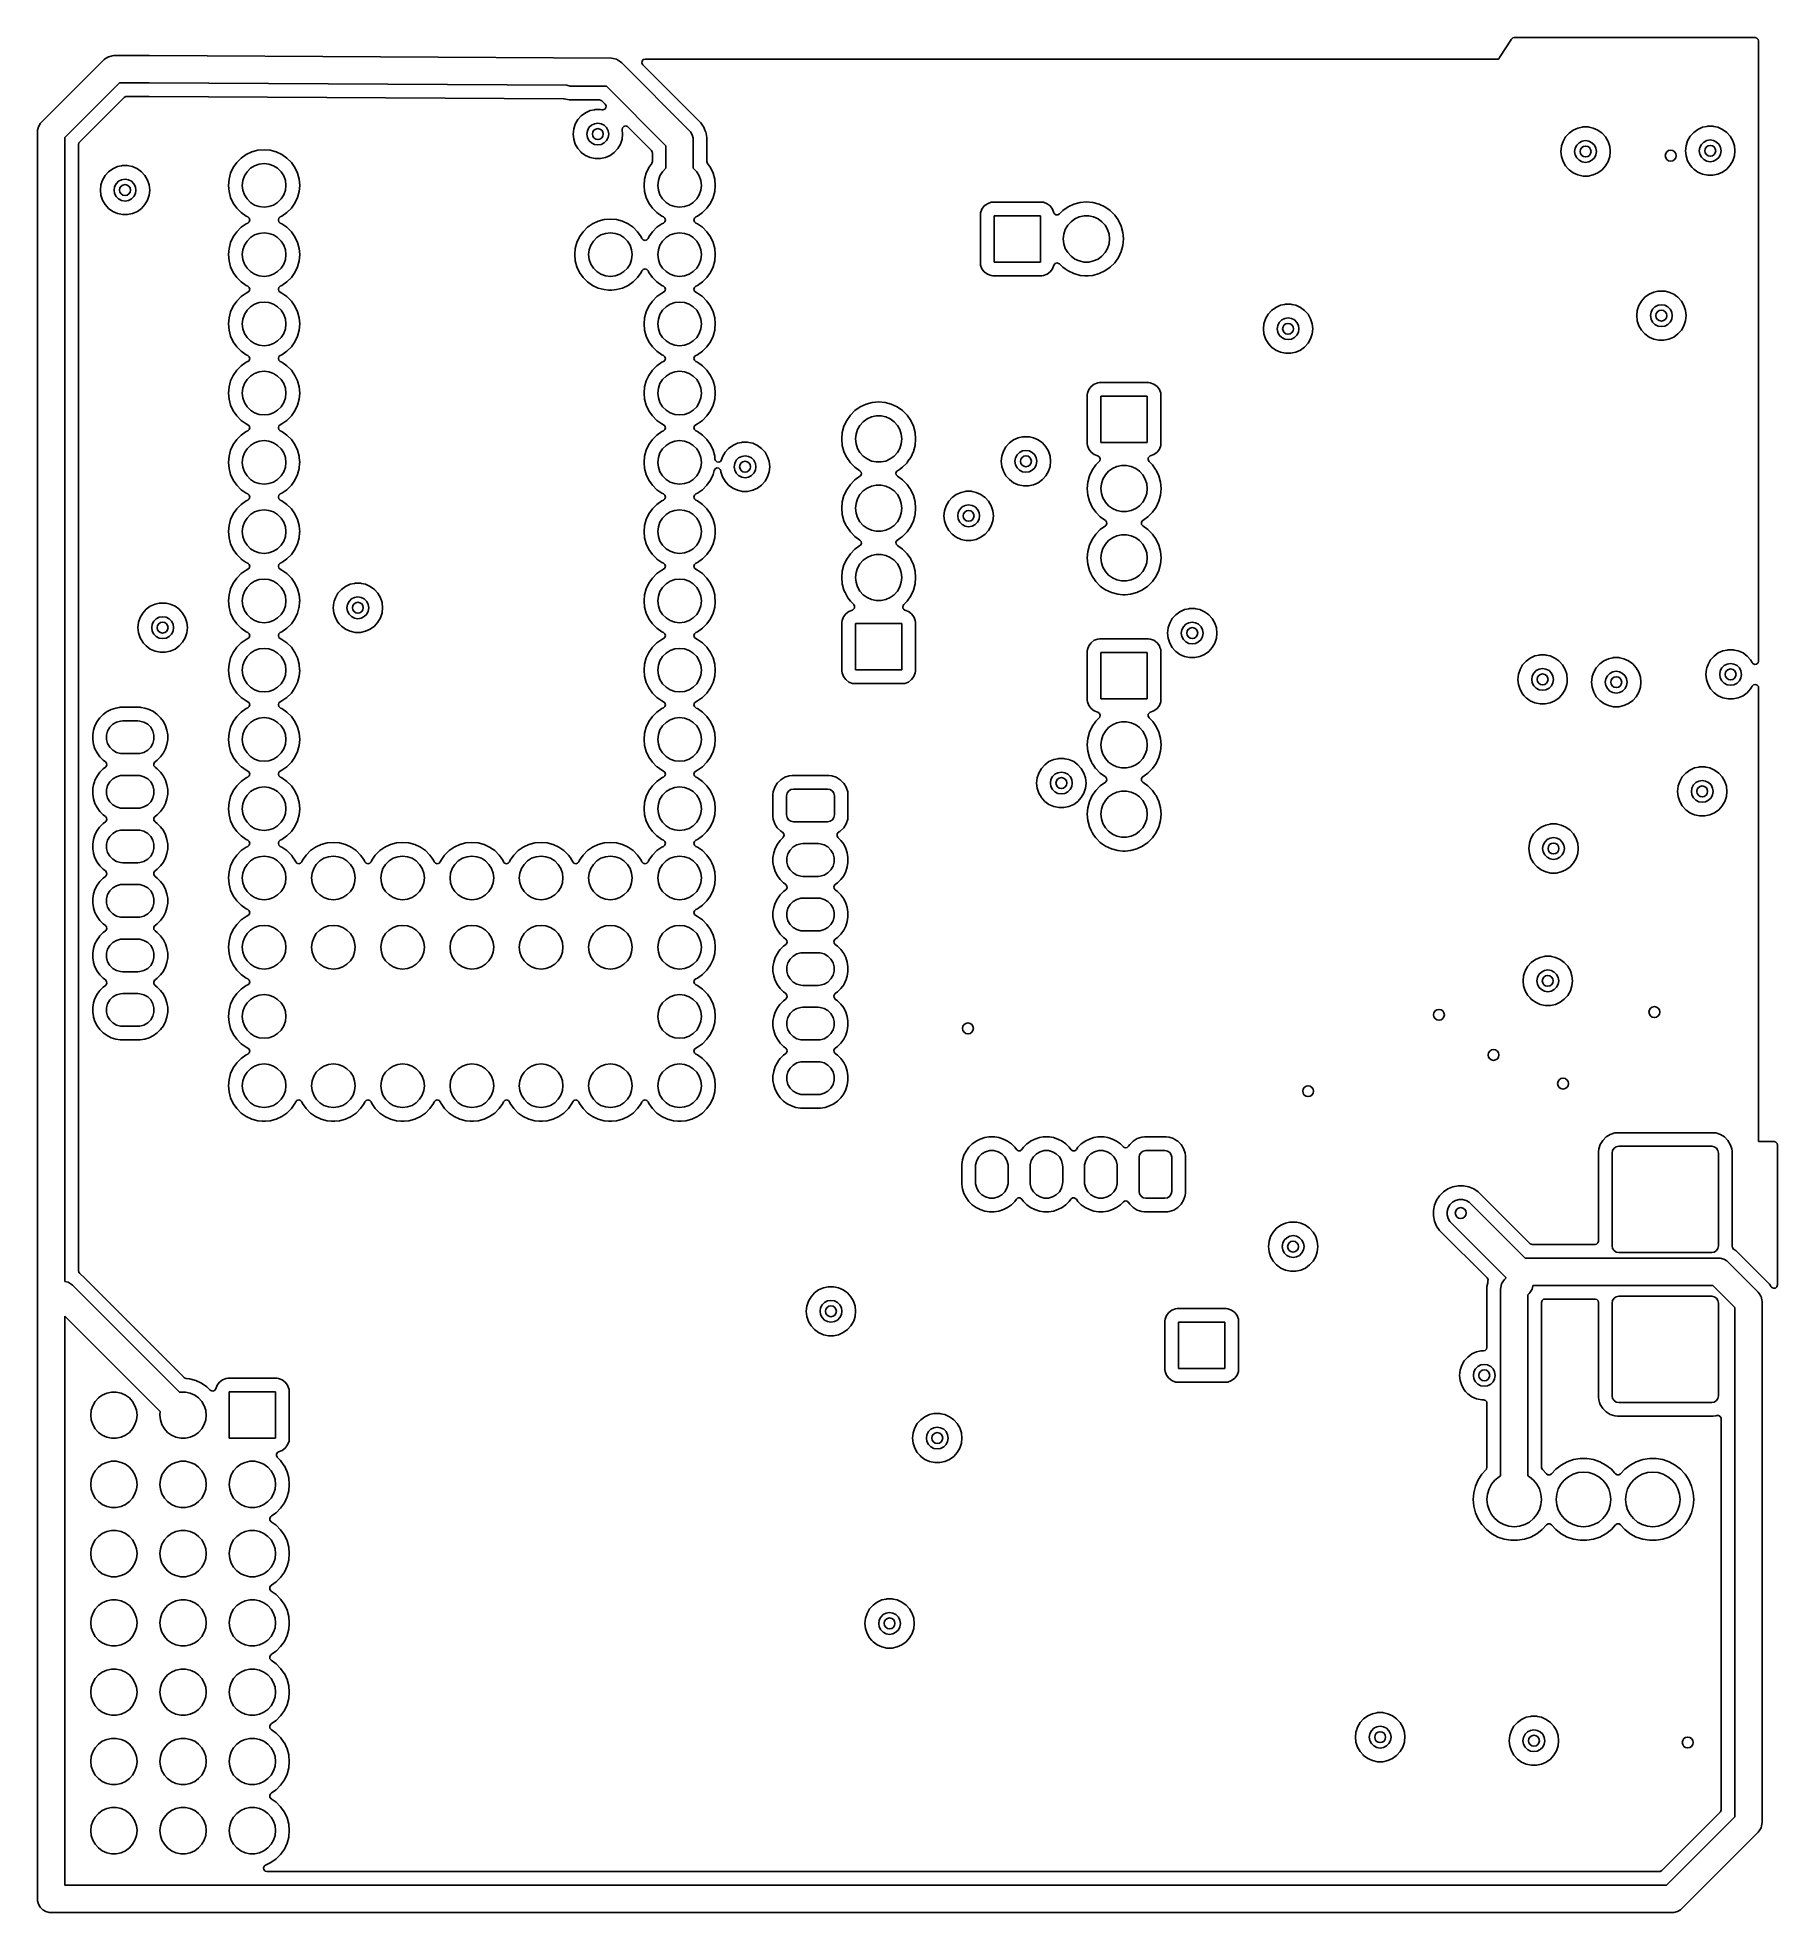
# Model space of a CAD drawing. Extents: x 0.78 to 3.29, y -3.36 to -0.65.
import ezdxf

# ---------------------------------------------------------------- set-up
doc = ezdxf.new("R2010")
doc.units = 0
doc.header["$MEASUREMENT"] = 0
doc.layers.add('BLACK', color=7, linetype='CONTINUOUS')

msp = doc.modelspace()

# ---------------------------------------------------------------- linework, layer by layer
at = {"layer": 'BLACK', "linetype": 'CONTINUOUS'}
for p, q in [((2.8906, -0.6799), (2.9078, -0.6532)), ((2.9078, -0.6532), (2.9098, -0.6514)), ((2.9098, -0.6514), (2.9119, -0.651)), ((2.9119, -0.651), (3.2597, -0.651)), ((3.2597, -0.651), (3.2623, -0.6518)), ((3.2623, -0.6518), (3.2641, -0.6539)), ((3.2641, -0.6539), (3.2646, -0.6559)), ((3.2646, -0.6559), (3.2646, -1.5513)), ((0.7853, -0.7735), (0.8758, -0.683)), ((0.8758, -0.683), (0.8777, -0.6813)), ((0.8777, -0.6813), (0.8821, -0.6787)), ((0.8777, -0.6813), (0.8777, -0.6813)), ((0.8821, -0.6787), (0.8823, -0.6787)), ((0.8823, -0.6787), (0.8871, -0.6774)), ((0.8871, -0.6774), (0.8897, -0.6772)), ((0.8871, -0.6774), (0.8871, -0.6774)), ((0.8897, -0.6772), (0.9409, -0.6772)), ((0.9409, -0.6772), (0.941, -0.6773)), ((0.941, -0.6773), (0.9411, -0.6772)), ((0.9411, -0.6772), (1.6082, -0.6809)), ((1.6082, -0.6809), (1.6107, -0.6811)), ((1.6107, -0.6811), (1.6157, -0.6824)), ((1.6157, -0.6824), (1.6201, -0.685)), ((1.6201, -0.685), (1.6213, -0.6862)), ((1.6213, -0.6862), (1.6231, -0.6878)), ((1.6231, -0.6878), (1.7206, -0.7853)), ((1.6523, -0.688), (1.6525, -0.6853)), ((1.6536, -0.6904), (1.6523, -0.688)), ((1.6525, -0.6853), (1.6541, -0.683)), ((1.7317, -0.7685), (1.6536, -0.6904)), ((1.6541, -0.683), (1.6567, -0.6821)), ((1.6567, -0.6821), (1.657, -0.6821)), ((1.657, -0.6821), (2.8865, -0.6821)), ((2.8865, -0.6821), (2.8874, -0.6822)), ((2.8874, -0.6822), (2.8877, -0.6822)), ((2.8877, -0.6822), (2.8877, -0.6822)), ((2.8877, -0.6822), (2.8878, -0.6822)), ((2.8878, -0.6822), (2.8888, -0.6821)), ((2.8888, -0.6821), (2.8889, -0.6821)), ((2.8889, -0.6821), (2.8891, -0.682)), ((2.8889, -0.6821), (2.8889, -0.6821)), ((2.8889, -0.6821), (2.8889, -0.6821)), ((2.8891, -0.682), (2.8893, -0.6819)), ((2.8893, -0.6819), (2.8894, -0.6818)), ((2.8893, -0.6819), (2.8893, -0.6819)), ((2.8893, -0.6819), (2.8893, -0.6819)), ((2.8894, -0.6818), (2.89, -0.681)), ((2.89, -0.681), (2.8901, -0.6809)), ((2.8901, -0.6809), (2.8902, -0.6807)), ((2.8901, -0.6809), (2.8901, -0.6809)), ((2.8902, -0.6807), (2.8906, -0.6799)), ((0.8978, -0.7166), (0.8189, -0.7956)), ((0.9409, -0.7166), (0.8978, -0.7166)), ((1.5436, -0.7199), (0.9409, -0.7166)), ((1.5486, -0.7213), (1.5436, -0.7199)), ((1.5436, -0.7199), (1.5436, -0.7199)), ((1.5512, -0.7214), (1.5486, -0.7213)), ((1.6011, -0.7214), (1.5512, -0.7214)), ((1.687, -0.8074), (1.6011, -0.7214)), ((0.84, -0.8023), (0.9046, -0.7378)), ((0.9046, -0.7378), (0.907, -0.7364)), ((0.907, -0.7364), (0.908, -0.7363)), ((0.908, -0.7363), (0.9408, -0.7363)), ((0.9408, -0.7363), (0.9409, -0.7363)), ((0.9409, -0.7363), (1.5391, -0.7396)), ((1.5391, -0.7396), (1.5401, -0.7397)), ((1.5401, -0.7397), (1.5473, -0.7411)), ((1.5473, -0.7411), (1.5473, -0.7411)), ((1.5473, -0.7411), (1.5909, -0.7411)), ((1.5776, -0.7566), (1.5708, -0.7596)), ((1.5836, -0.7553), (1.5776, -0.7566)), ((1.5776, -0.7566), (1.5776, -0.7566)), ((1.5849, -0.755), (1.5836, -0.7553)), ((1.5923, -0.755), (1.5849, -0.755)), ((1.5909, -0.7411), (1.5935, -0.7419)), ((1.5946, -0.7555), (1.5923, -0.755)), ((1.5935, -0.7419), (1.5943, -0.7426)), ((1.5943, -0.7426), (1.5991, -0.7473)), ((1.596, -0.7556), (1.5946, -0.7555)), ((1.5985, -0.7547), (1.596, -0.7556)), ((1.6002, -0.7525), (1.5985, -0.7547)), ((1.5991, -0.7473), (1.6004, -0.7497)), ((1.6004, -0.7497), (1.6002, -0.7525)), ((0.7795, -0.7874), (0.7797, -0.7848)), ((0.7797, -0.7848), (0.781, -0.7799)), ((0.7797, -0.7848), (0.7797, -0.7848)), ((0.781, -0.7799), (0.7813, -0.7793)), ((0.7813, -0.7793), (0.7836, -0.7754)), ((0.7836, -0.7754), (0.7853, -0.7735)), ((0.7836, -0.7754), (0.7836, -0.7754)), ((1.5537, -0.7831), (1.5529, -0.7905)), ((1.556, -0.776), (1.5537, -0.7831)), ((1.5537, -0.7831), (1.5537, -0.7831)), ((1.5597, -0.7695), (1.556, -0.776)), ((1.556, -0.776), (1.556, -0.776)), ((1.5647, -0.764), (1.5597, -0.7695)), ((1.5708, -0.7596), (1.5647, -0.764)), ((1.5708, -0.7596), (1.5708, -0.7596)), ((1.5736, -0.7856), (1.5758, -0.7812)), ((1.5758, -0.7812), (1.5793, -0.7777)), ((1.5793, -0.7777), (1.5837, -0.7755)), ((1.5837, -0.7755), (1.5886, -0.7747)), ((1.5886, -0.7747), (1.5934, -0.7755)), ((1.5934, -0.7755), (1.5978, -0.7777)), ((1.5978, -0.7777), (1.6013, -0.7812)), ((1.6013, -0.7812), (1.6036, -0.7856)), ((1.6236, -0.784), (1.624, -0.7813)), ((1.6242, -0.7905), (1.6236, -0.784)), ((1.624, -0.7813), (1.6259, -0.7793)), ((1.6259, -0.7793), (1.6286, -0.7787)), ((1.6286, -0.7787), (1.6312, -0.7795)), ((1.6312, -0.7795), (1.6319, -0.7801)), ((1.6319, -0.7801), (1.6659, -0.8141)), ((1.7373, -0.7741), (1.7317, -0.7685)), ((1.7317, -0.7685), (1.7317, -0.7685)), ((1.7403, -0.7787), (1.7373, -0.7741)), ((1.7416, -0.7806), (1.7403, -0.7787)), ((1.7433, -0.7847), (1.7416, -0.7806)), ((1.7446, -0.7877), (1.7433, -0.7847)), ((2.997, -0.7847), (2.9909, -0.7891)), ((3.0038, -0.7817), (2.997, -0.7847)), ((2.997, -0.7847), (2.997, -0.7847)), ((3.0098, -0.7804), (3.0038, -0.7817)), ((3.0038, -0.7817), (3.0038, -0.7817)), ((3.0111, -0.7801), (3.0098, -0.7804)), ((3.0185, -0.7801), (3.0111, -0.7801)), ((3.0201, -0.7805), (3.0185, -0.7801)), ((3.0258, -0.7817), (3.0201, -0.7805)), ((3.0326, -0.7847), (3.0258, -0.7817)), ((3.0258, -0.7817), (3.0258, -0.7817)), ((3.0373, -0.7881), (3.0326, -0.7847)), ((3.0326, -0.7847), (3.0326, -0.7847)), ((3.177, -0.7837), (3.1709, -0.7881)), ((3.1838, -0.7807), (3.177, -0.7837)), ((3.177, -0.7837), (3.177, -0.7837)), ((3.1898, -0.7794), (3.1838, -0.7807)), ((3.1838, -0.7807), (3.1838, -0.7807)), ((3.1911, -0.7791), (3.1898, -0.7794)), ((3.1985, -0.7791), (3.1911, -0.7791)), ((3.2001, -0.7795), (3.1985, -0.7791)), ((3.2058, -0.7807), (3.2001, -0.7795)), ((3.2126, -0.7837), (3.2058, -0.7807)), ((3.2058, -0.7807), (3.2058, -0.7807)), ((3.2186, -0.7881), (3.2126, -0.7837)), ((3.2126, -0.7837), (3.2126, -0.7837)), ((0.7795, -2.4665), (0.7795, -0.7874)), ((0.8189, -0.7956), (0.8189, -2.4471)), ((0.8386, -0.8057), (0.8394, -0.8031)), ((0.8386, -0.8713), (0.8386, -0.8057)), ((0.8394, -0.8031), (0.84, -0.8023)), ((1.5529, -0.7905), (1.5537, -0.7979)), ((1.5537, -0.7979), (1.5537, -0.7979)), ((1.5537, -0.7979), (1.556, -0.805)), ((1.556, -0.805), (1.556, -0.805)), ((1.556, -0.805), (1.5597, -0.8114)), ((1.5597, -0.8114), (1.564, -0.8162)), ((1.5728, -0.7905), (1.5736, -0.7856)), ((1.5736, -0.7954), (1.5728, -0.7905)), ((1.5758, -0.7997), (1.5736, -0.7954)), ((1.5793, -0.8032), (1.5758, -0.7997)), ((1.5837, -0.8055), (1.5793, -0.8032)), ((1.5886, -0.8062), (1.5837, -0.8055)), ((1.5934, -0.8055), (1.5886, -0.8062)), ((1.5978, -0.8032), (1.5934, -0.8055)), ((1.6013, -0.7997), (1.5978, -0.8032)), ((1.6036, -0.7954), (1.6013, -0.7997)), ((1.6036, -0.7856), (1.6043, -0.7905)), ((1.6043, -0.7905), (1.6036, -0.7954)), ((1.6124, -0.817), (1.6174, -0.8114)), ((1.6174, -0.8114), (1.6211, -0.805)), ((1.6211, -0.805), (1.6235, -0.7979)), ((1.6235, -0.7979), (1.6242, -0.7905)), ((1.687, -0.8399), (1.687, -0.8074)), ((1.7206, -0.7853), (1.7223, -0.7872)), ((1.7223, -0.7872), (1.7223, -0.7872)), ((1.7223, -0.7872), (1.7249, -0.7917)), ((1.7249, -0.7917), (1.7262, -0.7966)), ((1.7262, -0.7966), (1.7262, -0.7966)), ((1.7262, -0.7966), (1.7264, -0.7992)), ((1.7264, -0.7992), (1.7264, -0.8399)), ((1.7449, -0.7896), (1.7446, -0.7877)), ((1.7461, -0.7953), (1.7449, -0.7896)), ((1.7449, -0.7896), (1.7449, -0.7896)), ((1.7461, -0.8156), (1.7461, -0.7953)), ((2.9799, -0.8082), (2.9791, -0.8156)), ((2.9802, -0.8072), (2.9799, -0.8082)), ((2.9822, -0.8011), (2.9802, -0.8072)), ((2.9859, -0.7946), (2.9822, -0.8011)), ((2.9822, -0.8011), (2.9822, -0.8011)), ((2.9909, -0.7891), (2.9859, -0.7946)), ((2.999, -0.8156), (2.9998, -0.8107)), ((2.9998, -0.8107), (3.002, -0.8063)), ((3.002, -0.8063), (3.0055, -0.8029)), ((3.0055, -0.8029), (3.0099, -0.8006)), ((3.0099, -0.8006), (3.0148, -0.7998)), ((3.0148, -0.7998), (3.0196, -0.8006)), ((3.0196, -0.8006), (3.024, -0.8029)), ((3.024, -0.8029), (3.0275, -0.8063)), ((3.0275, -0.8063), (3.0298, -0.8107)), ((3.0298, -0.8107), (3.0305, -0.8156)), ((3.0386, -0.7891), (3.0373, -0.7881)), ((3.0436, -0.7946), (3.0386, -0.7891)), ((3.0473, -0.8011), (3.0436, -0.7946)), ((3.0496, -0.8082), (3.0473, -0.8011)), ((3.0503, -0.8146), (3.0496, -0.8082)), ((3.1599, -0.8072), (3.1591, -0.8146)), ((3.1622, -0.8001), (3.1599, -0.8072)), ((3.1599, -0.8072), (3.1599, -0.8072)), ((3.1659, -0.7936), (3.1622, -0.8001)), ((3.1622, -0.8001), (3.1622, -0.8001)), ((3.1709, -0.7881), (3.1659, -0.7936)), ((3.179, -0.8146), (3.1798, -0.8097)), ((3.1798, -0.8097), (3.182, -0.8053)), ((3.182, -0.8053), (3.1855, -0.8019)), ((3.1855, -0.8019), (3.1899, -0.7996)), ((3.1899, -0.7996), (3.1948, -0.7988)), ((3.1948, -0.7988), (3.1996, -0.7996)), ((3.1996, -0.7996), (3.204, -0.8019)), ((3.204, -0.8019), (3.2075, -0.8053)), ((3.2075, -0.8053), (3.2098, -0.8097)), ((3.2098, -0.8097), (3.2105, -0.8146)), ((3.2236, -0.7936), (3.2186, -0.7881)), ((3.2186, -0.7881), (3.2186, -0.7881)), ((3.2273, -0.8001), (3.2236, -0.7936)), ((3.2296, -0.8072), (3.2273, -0.8001)), ((3.2304, -0.8146), (3.2296, -0.8072)), ((0.8949, -0.8374), (0.8881, -0.8405)), ((0.9009, -0.8362), (0.8949, -0.8374)), ((0.8949, -0.8374), (0.8949, -0.8374)), ((0.9022, -0.8359), (0.9009, -0.8362)), ((0.9096, -0.8359), (0.9022, -0.8359)), ((0.9112, -0.8362), (0.9096, -0.8359)), ((0.9169, -0.8374), (0.9112, -0.8362)), ((0.9237, -0.8405), (0.9169, -0.8374)), ((0.9169, -0.8374), (0.9169, -0.8374)), ((1.0622, -0.8388), (1.0584, -0.8469)), ((1.0673, -0.8315), (1.0622, -0.8388)), ((1.0622, -0.8388), (1.0622, -0.8388)), ((1.0737, -0.8251), (1.0673, -0.8315)), ((1.081, -0.82), (1.0737, -0.8251)), ((1.0891, -0.8162), (1.081, -0.82)), ((1.081, -0.82), (1.081, -0.82)), ((1.0871, -0.8399), (1.093, -0.8361)), ((1.0978, -0.8139), (1.0891, -0.8162)), ((1.0891, -0.8162), (1.0891, -0.8162)), ((1.093, -0.8361), (1.0997, -0.8338)), ((1.1067, -0.8131), (1.0978, -0.8139)), ((1.0978, -0.8139), (1.0978, -0.8139)), ((1.0997, -0.8338), (1.1067, -0.833)), ((1.1156, -0.8139), (1.1067, -0.8131)), ((1.1067, -0.8131), (1.1067, -0.8131)), ((1.1067, -0.833), (1.1137, -0.8338)), ((1.1137, -0.8338), (1.1204, -0.8361)), ((1.1243, -0.8162), (1.1156, -0.8139)), ((1.1156, -0.8139), (1.1156, -0.8139)), ((1.1156, -0.8139), (1.1156, -0.8139)), ((1.1156, -0.8139), (1.1156, -0.8139)), ((1.1156, -0.8139), (1.1156, -0.8139)), ((1.1204, -0.8361), (1.1263, -0.8399)), ((1.1324, -0.82), (1.1243, -0.8162)), ((1.1243, -0.8162), (1.1243, -0.8162)), ((1.1397, -0.8251), (1.1324, -0.82)), ((1.1324, -0.82), (1.1324, -0.82)), ((1.1461, -0.8315), (1.1397, -0.8251)), ((1.1512, -0.8388), (1.1461, -0.8315)), ((1.1461, -0.8315), (1.1461, -0.8315)), ((1.155, -0.8469), (1.1512, -0.8388)), ((1.564, -0.8162), (1.5647, -0.817)), ((1.5647, -0.817), (1.5708, -0.8214)), ((1.5708, -0.8214), (1.5708, -0.8214)), ((1.5708, -0.8214), (1.5776, -0.8244)), ((1.5776, -0.8244), (1.5776, -0.8244)), ((1.5776, -0.8244), (1.5849, -0.8259)), ((1.5849, -0.8259), (1.5849, -0.8259)), ((1.5849, -0.8259), (1.5923, -0.8259)), ((1.5923, -0.8259), (1.5996, -0.8244)), ((1.5923, -0.8259), (1.5923, -0.8259)), ((1.5996, -0.8244), (1.6064, -0.8214)), ((1.6064, -0.8214), (1.6124, -0.817)), ((1.6622, -0.8388), (1.6584, -0.8469)), ((1.6664, -0.8328), (1.6622, -0.8388)), ((1.6659, -0.8141), (1.6672, -0.8165)), ((1.6665, -0.8326), (1.6664, -0.8328)), ((1.6673, -0.83), (1.6665, -0.8326)), ((1.6672, -0.8165), (1.6673, -0.8176)), ((1.6673, -0.8176), (1.6673, -0.83)), ((1.7461, -0.83), (1.7461, -0.8156)), ((1.7461, -0.8301), (1.7461, -0.83)), ((1.747, -0.8328), (1.7461, -0.8301)), ((1.7512, -0.8388), (1.747, -0.8328)), ((1.755, -0.8469), (1.7512, -0.8388)), ((2.9791, -0.8156), (2.9799, -0.823)), ((2.9799, -0.823), (2.9799, -0.823)), ((2.9799, -0.823), (2.9822, -0.8301)), ((2.9822, -0.8301), (2.9822, -0.8301)), ((2.9822, -0.8301), (2.9859, -0.8365)), ((2.9859, -0.8365), (2.9895, -0.8405)), ((2.9998, -0.8205), (2.999, -0.8156)), ((3.002, -0.8248), (2.9998, -0.8205)), ((3.0055, -0.8283), (3.002, -0.8248)), ((3.0099, -0.8306), (3.0055, -0.8283)), ((3.0148, -0.8313), (3.0099, -0.8306)), ((3.0196, -0.8306), (3.0148, -0.8313)), ((3.024, -0.8283), (3.0196, -0.8306)), ((3.0275, -0.8248), (3.024, -0.8283)), ((3.0298, -0.8205), (3.0275, -0.8248)), ((3.0305, -0.8156), (3.0298, -0.8205)), ((3.0386, -0.8421), (3.0436, -0.8365)), ((3.0436, -0.8365), (3.0473, -0.8301)), ((3.0473, -0.8301), (3.0496, -0.823)), ((3.0496, -0.823), (3.0504, -0.8156)), ((3.0504, -0.8156), (3.0503, -0.8146)), ((3.1591, -0.8146), (3.1599, -0.822)), ((3.1599, -0.822), (3.1599, -0.822)), ((3.1599, -0.822), (3.1622, -0.8291)), ((3.1622, -0.8291), (3.1622, -0.8291)), ((3.1622, -0.8291), (3.1659, -0.8355)), ((3.1659, -0.8355), (3.1689, -0.8388)), ((3.1689, -0.8388), (3.1709, -0.8411)), ((3.1798, -0.8195), (3.179, -0.8146)), ((3.182, -0.8238), (3.1798, -0.8195)), ((3.1855, -0.8273), (3.182, -0.8238)), ((3.1899, -0.8296), (3.1855, -0.8273)), ((3.1948, -0.8303), (3.1899, -0.8296)), ((3.1996, -0.8296), (3.1948, -0.8303)), ((3.204, -0.8273), (3.1996, -0.8296)), ((3.2075, -0.8238), (3.204, -0.8273)), ((3.2098, -0.8195), (3.2075, -0.8238)), ((3.2105, -0.8146), (3.2098, -0.8195)), ((3.2186, -0.8411), (3.2236, -0.8355)), ((3.2236, -0.8355), (3.2273, -0.8291)), ((3.2273, -0.8291), (3.2296, -0.822)), ((3.2296, -0.822), (3.2304, -0.8146)), ((0.871, -0.8639), (0.8703, -0.8713)), ((0.8733, -0.8568), (0.871, -0.8639)), ((0.871, -0.8639), (0.871, -0.8639)), ((0.8771, -0.8504), (0.8733, -0.8568)), ((0.8733, -0.8568), (0.8733, -0.8568)), ((0.8821, -0.8449), (0.8771, -0.8504)), ((0.8881, -0.8405), (0.8821, -0.8449)), ((0.8881, -0.8405), (0.8881, -0.8405)), ((0.8909, -0.8665), (0.8932, -0.8621)), ((0.8932, -0.8621), (0.8966, -0.8586)), ((0.8966, -0.8586), (0.901, -0.8564)), ((0.901, -0.8564), (0.9059, -0.8556)), ((0.9059, -0.8556), (0.9108, -0.8564)), ((0.9108, -0.8564), (0.9152, -0.8586)), ((0.9152, -0.8586), (0.9186, -0.8621)), ((0.9186, -0.8621), (0.9209, -0.8665)), ((0.9298, -0.8449), (0.9237, -0.8405)), ((0.9237, -0.8405), (0.9237, -0.8405)), ((0.9347, -0.8504), (0.9298, -0.8449)), ((0.9298, -0.8449), (0.9298, -0.8449)), ((0.9385, -0.8568), (0.9347, -0.8504)), ((0.9408, -0.8639), (0.9385, -0.8568)), ((0.9416, -0.8713), (0.9408, -0.8639)), ((1.0561, -0.8556), (1.0553, -0.8645)), ((1.0553, -0.8645), (1.0553, -0.8645)), ((1.0553, -0.8645), (1.0561, -0.8734)), ((1.0584, -0.8469), (1.0561, -0.8556)), ((1.0561, -0.8556), (1.0561, -0.8556)), ((1.0584, -0.8469), (1.0584, -0.8469)), ((1.0752, -0.8645), (1.076, -0.8575)), ((1.076, -0.8715), (1.0752, -0.8645)), ((1.076, -0.8575), (1.0783, -0.8508)), ((1.0783, -0.8508), (1.0821, -0.8449)), ((1.0821, -0.8449), (1.0871, -0.8399)), ((1.1263, -0.8399), (1.1313, -0.8449)), ((1.1313, -0.8449), (1.1351, -0.8508)), ((1.1351, -0.8508), (1.1374, -0.8575)), ((1.1374, -0.8575), (1.1382, -0.8645)), ((1.1382, -0.8645), (1.1374, -0.8715)), ((1.1573, -0.8556), (1.155, -0.8469)), ((1.1581, -0.8645), (1.1573, -0.8556)), ((1.1573, -0.8734), (1.1581, -0.8645)), ((1.6561, -0.8556), (1.6553, -0.8645)), ((1.6553, -0.8645), (1.6553, -0.8645)), ((1.6553, -0.8645), (1.6561, -0.8734)), ((1.6584, -0.8469), (1.6561, -0.8556)), ((1.6561, -0.8556), (1.6561, -0.8556)), ((1.6584, -0.8469), (1.6584, -0.8469)), ((1.6752, -0.8645), (1.676, -0.8575)), ((1.676, -0.8715), (1.6752, -0.8645)), ((1.676, -0.8575), (1.6783, -0.8508)), ((1.6783, -0.8508), (1.6821, -0.8449)), ((1.6821, -0.8449), (1.687, -0.8399)), ((1.7264, -0.8399), (1.7313, -0.8449)), ((1.7313, -0.8449), (1.7351, -0.8508)), ((1.7351, -0.8508), (1.7374, -0.8575)), ((1.7374, -0.8575), (1.7382, -0.8645)), ((1.7382, -0.8645), (1.7374, -0.8715)), ((1.7573, -0.8556), (1.755, -0.8469)), ((1.7581, -0.8645), (1.7573, -0.8556)), ((1.7573, -0.8734), (1.7581, -0.8645)), ((2.9895, -0.8405), (2.9909, -0.8421)), ((2.9909, -0.8421), (2.997, -0.8465)), ((2.997, -0.8465), (2.997, -0.8465)), ((2.997, -0.8465), (3.0038, -0.8495)), ((3.0038, -0.8495), (3.0038, -0.8495)), ((3.0038, -0.8495), (3.0111, -0.851)), ((3.0111, -0.851), (3.0111, -0.851)), ((3.0111, -0.851), (3.0185, -0.851)), ((3.0185, -0.851), (3.0258, -0.8495)), ((3.0185, -0.851), (3.0185, -0.851)), ((3.0258, -0.8495), (3.0326, -0.8465)), ((3.0326, -0.8465), (3.0386, -0.8421)), ((3.1709, -0.8411), (3.177, -0.8455)), ((3.177, -0.8455), (3.177, -0.8455)), ((3.177, -0.8455), (3.1838, -0.8485)), ((3.1838, -0.8485), (3.1838, -0.8485)), ((3.1838, -0.8485), (3.1911, -0.85)), ((3.1911, -0.85), (3.1911, -0.85)), ((3.1911, -0.85), (3.1985, -0.85)), ((3.1985, -0.85), (3.2058, -0.8485)), ((3.1985, -0.85), (3.1985, -0.85)), ((3.2058, -0.8485), (3.2126, -0.8455)), ((3.2126, -0.8455), (3.2186, -0.8411)), ((0.8386, -1.5031), (0.8386, -0.8713)), ((0.8703, -0.8713), (0.871, -0.8788)), ((0.871, -0.8788), (0.871, -0.8788)), ((0.871, -0.8788), (0.8733, -0.8858)), ((0.8733, -0.8858), (0.8733, -0.8858)), ((0.8733, -0.8858), (0.8771, -0.8923)), ((0.8771, -0.8923), (0.8801, -0.8957)), ((0.8902, -0.8713), (0.8909, -0.8665)), ((0.8909, -0.8762), (0.8902, -0.8713)), ((0.8932, -0.8806), (0.8909, -0.8762)), ((0.8966, -0.8841), (0.8932, -0.8806)), ((0.901, -0.8863), (0.8966, -0.8841)), ((0.9059, -0.8871), (0.901, -0.8863)), ((0.9108, -0.8863), (0.9059, -0.8871)), ((0.9152, -0.8841), (0.9108, -0.8863)), ((0.9186, -0.8806), (0.9152, -0.8841)), ((0.9209, -0.8762), (0.9186, -0.8806)), ((0.9209, -0.8665), (0.9217, -0.8713)), ((0.9217, -0.8713), (0.9209, -0.8762)), ((0.9298, -0.8978), (0.9347, -0.8923)), ((0.9347, -0.8923), (0.9385, -0.8858)), ((0.9385, -0.8858), (0.9408, -0.8788)), ((0.9408, -0.8788), (0.9416, -0.8713)), ((1.0561, -0.8734), (1.0561, -0.8734)), ((1.0561, -0.8734), (1.0584, -0.8821)), ((1.0584, -0.8821), (1.0584, -0.8821)), ((1.0584, -0.8821), (1.0622, -0.8902)), ((1.0622, -0.8902), (1.0622, -0.8902)), ((1.0622, -0.8902), (1.0673, -0.8975)), ((1.0783, -0.8782), (1.076, -0.8715)), ((1.0821, -0.8841), (1.0783, -0.8782)), ((1.0871, -0.8891), (1.0821, -0.8841)), ((1.093, -0.8929), (1.0871, -0.8891)), ((1.0997, -0.8952), (1.093, -0.8929)), ((1.1204, -0.8929), (1.1137, -0.8952)), ((1.1263, -0.8891), (1.1204, -0.8929)), ((1.1313, -0.8841), (1.1263, -0.8891)), ((1.1351, -0.8782), (1.1313, -0.8841)), ((1.1374, -0.8715), (1.1351, -0.8782)), ((1.1461, -0.8975), (1.1512, -0.8902)), ((1.1512, -0.8902), (1.155, -0.8821)), ((1.155, -0.8821), (1.1573, -0.8734)), ((1.6561, -0.8734), (1.6561, -0.8734)), ((1.6561, -0.8734), (1.6584, -0.8821)), ((1.6584, -0.8821), (1.6584, -0.8821)), ((1.6584, -0.8821), (1.6622, -0.8902)), ((1.6622, -0.8902), (1.6622, -0.8902)), ((1.6622, -0.8902), (1.6673, -0.8975)), ((1.6783, -0.8782), (1.676, -0.8715)), ((1.6821, -0.8841), (1.6783, -0.8782)), ((1.6871, -0.8891), (1.6821, -0.8841)), ((1.693, -0.8929), (1.6871, -0.8891)), ((1.6997, -0.8952), (1.693, -0.8929)), ((1.7204, -0.8929), (1.7137, -0.8952)), ((1.7263, -0.8891), (1.7204, -0.8929)), ((1.7313, -0.8841), (1.7263, -0.8891)), ((1.7351, -0.8782), (1.7313, -0.8841)), ((1.7374, -0.8715), (1.7351, -0.8782)), ((1.7461, -0.8975), (1.7512, -0.8902)), ((1.7512, -0.8902), (1.755, -0.8821)), ((1.755, -0.8821), (1.7573, -0.8734)), ((2.1512, -0.891), (2.1466, -0.8943)), ((2.1565, -0.889), (2.1512, -0.891)), ((2.1512, -0.891), (2.1512, -0.891)), ((2.1588, -0.8887), (2.1565, -0.889)), ((2.2295, -0.8887), (2.1588, -0.8887)), ((2.1588, -0.8887), (2.1588, -0.8887)), ((2.2319, -0.889), (2.2295, -0.8887)), ((2.2295, -0.8887), (2.2295, -0.8887)), ((2.2295, -0.8887), (2.2295, -0.8887)), ((2.2295, -0.8887), (2.2295, -0.8887)), ((2.2372, -0.891), (2.2319, -0.889)), ((2.2319, -0.889), (2.2319, -0.889)), ((2.2417, -0.8943), (2.2372, -0.891)), ((2.2372, -0.891), (2.2372, -0.891)), ((2.2759, -0.8917), (2.2675, -0.8957)), ((2.2849, -0.8893), (2.2759, -0.8917)), ((2.2759, -0.8917), (2.2759, -0.8917)), ((2.2942, -0.8885), (2.2849, -0.8893)), ((2.2849, -0.8893), (2.2849, -0.8893)), ((2.3034, -0.8893), (2.2942, -0.8885)), ((2.2942, -0.8885), (2.2942, -0.8885)), ((2.3124, -0.8917), (2.3034, -0.8893)), ((2.3034, -0.8893), (2.3034, -0.8893)), ((2.3208, -0.8957), (2.3124, -0.8917)), ((2.3124, -0.8917), (2.3124, -0.8917)), ((2.3124, -0.8917), (2.3124, -0.8917)), ((0.8801, -0.8957), (0.8821, -0.8978)), ((0.8821, -0.8978), (0.8881, -0.9022)), ((0.8881, -0.9022), (0.8881, -0.9022)), ((0.8881, -0.9022), (0.8949, -0.9052)), ((0.8949, -0.9052), (0.8949, -0.9052)), ((0.8949, -0.9052), (0.9022, -0.9068)), ((0.9022, -0.9068), (0.9022, -0.9068)), ((0.9022, -0.9068), (0.9096, -0.9068)), ((0.9096, -0.9068), (0.9169, -0.9052)), ((0.9096, -0.9068), (0.9096, -0.9068)), ((0.9169, -0.9052), (0.9237, -0.9022)), ((0.9237, -0.9022), (0.9298, -0.8978)), ((1.0673, -0.8975), (1.0737, -0.9039)), ((1.0737, -0.9039), (1.0737, -0.9039)), ((1.0737, -0.9039), (1.081, -0.909)), ((1.081, -0.92), (1.0737, -0.9251)), ((1.081, -0.909), (1.0833, -0.9101)), ((1.0833, -0.9189), (1.081, -0.92)), ((1.081, -0.92), (1.081, -0.92)), ((1.0833, -0.9101), (1.0853, -0.9119)), ((1.0853, -0.9172), (1.0833, -0.9189)), ((1.0853, -0.9119), (1.0861, -0.9145)), ((1.0861, -0.9145), (1.0853, -0.9172)), ((1.1067, -0.896), (1.0997, -0.8952)), ((1.1137, -0.8952), (1.1067, -0.896)), ((1.1273, -0.9145), (1.1281, -0.9118)), ((1.128, -0.9171), (1.1273, -0.9145)), ((1.1301, -0.9189), (1.128, -0.9171)), ((1.1281, -0.9118), (1.1301, -0.9101)), ((1.1301, -0.9101), (1.1324, -0.909)), ((1.1324, -0.92), (1.1301, -0.9189)), ((1.1324, -0.909), (1.1397, -0.9039)), ((1.1397, -0.9251), (1.1324, -0.92)), ((1.1324, -0.92), (1.1324, -0.92)), ((1.1397, -0.9039), (1.1461, -0.8975)), ((1.581, -0.92), (1.5737, -0.9251)), ((1.5891, -0.9162), (1.581, -0.92)), ((1.581, -0.92), (1.581, -0.92)), ((1.5978, -0.9139), (1.5891, -0.9162)), ((1.5891, -0.9162), (1.5891, -0.9162)), ((1.6067, -0.9131), (1.5978, -0.9139)), ((1.5978, -0.9139), (1.5978, -0.9139)), ((1.6156, -0.9139), (1.6067, -0.9131)), ((1.6067, -0.9131), (1.6067, -0.9131)), ((1.6243, -0.9162), (1.6156, -0.9139)), ((1.6156, -0.9139), (1.6156, -0.9139)), ((1.6156, -0.9139), (1.6156, -0.9139)), ((1.6156, -0.9139), (1.6156, -0.9139)), ((1.6156, -0.9139), (1.6156, -0.9139)), ((1.6324, -0.92), (1.6243, -0.9162)), ((1.6243, -0.9162), (1.6243, -0.9162)), ((1.6397, -0.9251), (1.6324, -0.92)), ((1.6324, -0.92), (1.6324, -0.92)), ((1.6673, -0.8975), (1.6737, -0.9039)), ((1.6737, -0.9039), (1.6737, -0.9039)), ((1.6737, -0.9039), (1.681, -0.909)), ((1.681, -0.92), (1.6737, -0.9251)), ((1.681, -0.909), (1.6833, -0.9101)), ((1.6833, -0.9189), (1.681, -0.92)), ((1.681, -0.92), (1.681, -0.92)), ((1.6833, -0.9101), (1.6853, -0.9119)), ((1.6853, -0.9172), (1.6833, -0.9189)), ((1.6853, -0.9119), (1.6861, -0.9145)), ((1.6861, -0.9145), (1.6853, -0.9172)), ((1.7067, -0.896), (1.6997, -0.8952)), ((1.7137, -0.8952), (1.7067, -0.896)), ((1.7273, -0.9145), (1.7281, -0.9118)), ((1.728, -0.9171), (1.7273, -0.9145)), ((1.7301, -0.9189), (1.728, -0.9171)), ((1.7281, -0.9118), (1.7301, -0.9101)), ((1.7301, -0.9101), (1.7324, -0.909)), ((1.7324, -0.92), (1.7301, -0.9189)), ((1.7324, -0.909), (1.7359, -0.9065)), ((1.7397, -0.9251), (1.7324, -0.92)), ((1.7324, -0.92), (1.7324, -0.92)), ((1.7359, -0.9065), (1.7397, -0.9039)), ((1.7397, -0.9039), (1.7461, -0.8975)), ((2.1412, -0.9042), (2.141, -0.9065)), ((2.141, -0.9065), (2.141, -0.9065)), ((2.141, -0.9065), (2.141, -0.9772)), ((2.1432, -0.8989), (2.1412, -0.9042)), ((2.1466, -0.8943), (2.1432, -0.8989)), ((2.1432, -0.8989), (2.1432, -0.8989)), ((2.1466, -0.8943), (2.1466, -0.8943)), ((2.1607, -0.9754), (2.1607, -0.9084)), ((2.1607, -0.9084), (2.2276, -0.9084)), ((2.2276, -0.9084), (2.2276, -0.9754)), ((2.2451, -0.8989), (2.2417, -0.8943)), ((2.2417, -0.8943), (2.2417, -0.8943)), ((2.247, -0.9041), (2.2451, -0.8989)), ((2.2451, -0.8989), (2.2451, -0.8989)), ((2.2477, -0.9053), (2.247, -0.9041)), ((2.2499, -0.9069), (2.2477, -0.9053)), ((2.2526, -0.9071), (2.2499, -0.9069)), ((2.2551, -0.9058), (2.2526, -0.9071)), ((2.2599, -0.901), (2.2551, -0.9058)), ((2.2675, -0.8957), (2.2599, -0.901)), ((2.2671, -0.9222), (2.2718, -0.917)), ((2.2675, -0.8957), (2.2675, -0.8957)), ((2.2718, -0.917), (2.2774, -0.9129)), ((2.2774, -0.9129), (2.2838, -0.9101)), ((2.2838, -0.9101), (2.2907, -0.9086)), ((2.2907, -0.9086), (2.2977, -0.9086)), ((2.2977, -0.9086), (2.3045, -0.9101)), ((2.3045, -0.9101), (2.3109, -0.9129)), ((2.3109, -0.9129), (2.3165, -0.917)), ((2.3165, -0.917), (2.3212, -0.9222)), ((2.3285, -0.901), (2.3208, -0.8957)), ((2.3208, -0.8957), (2.3208, -0.8957)), ((2.3208, -0.8957), (2.3208, -0.8957)), ((2.335, -0.9076), (2.3285, -0.901)), ((2.3285, -0.901), (2.3285, -0.901)), ((2.3399, -0.9145), (2.335, -0.9076)), ((2.3404, -0.9152), (2.3399, -0.9145)), ((2.3443, -0.9236), (2.3404, -0.9152)), ((1.0584, -0.9469), (1.0561, -0.9556)), ((1.0622, -0.9388), (1.0584, -0.9469)), ((1.0584, -0.9469), (1.0584, -0.9469)), ((1.0673, -0.9315), (1.0622, -0.9388)), ((1.0622, -0.9388), (1.0622, -0.9388)), ((1.0737, -0.9251), (1.0673, -0.9315)), ((1.0783, -0.9508), (1.0821, -0.9449)), ((1.0821, -0.9449), (1.0871, -0.9399)), ((1.0871, -0.9399), (1.093, -0.9361)), ((1.093, -0.9361), (1.0997, -0.9338)), ((1.0997, -0.9338), (1.1067, -0.933)), ((1.1067, -0.933), (1.1137, -0.9338)), ((1.1137, -0.9338), (1.1204, -0.9361)), ((1.1204, -0.9361), (1.1263, -0.9399)), ((1.1263, -0.9399), (1.1313, -0.9449)), ((1.1313, -0.9449), (1.1351, -0.9508)), ((1.1461, -0.9315), (1.1397, -0.9251)), ((1.1512, -0.9388), (1.1461, -0.9315)), ((1.1461, -0.9315), (1.1461, -0.9315)), ((1.155, -0.9469), (1.1512, -0.9388)), ((1.1573, -0.9556), (1.155, -0.9469)), ((1.5584, -0.9469), (1.5561, -0.9556)), ((1.5622, -0.9388), (1.5584, -0.9469)), ((1.5584, -0.9469), (1.5584, -0.9469)), ((1.5673, -0.9315), (1.5622, -0.9388)), ((1.5622, -0.9388), (1.5622, -0.9388)), ((1.5737, -0.9251), (1.5673, -0.9315)), ((1.5783, -0.9508), (1.5821, -0.9449)), ((1.5821, -0.9449), (1.5871, -0.9399)), ((1.5871, -0.9399), (1.593, -0.9361)), ((1.593, -0.9361), (1.5997, -0.9338)), ((1.5997, -0.9338), (1.6067, -0.933)), ((1.6067, -0.933), (1.6137, -0.9338)), ((1.6137, -0.9338), (1.6204, -0.9361)), ((1.6204, -0.9361), (1.6263, -0.9399)), ((1.6263, -0.9399), (1.6313, -0.9449)), ((1.6313, -0.9449), (1.6351, -0.9508)), ((1.6461, -0.9315), (1.6397, -0.9251)), ((1.6512, -0.9388), (1.6461, -0.9315)), ((1.6523, -0.9411), (1.6512, -0.9388)), ((1.6512, -0.9388), (1.6512, -0.9388)), ((1.654, -0.9431), (1.6523, -0.9411)), ((1.6567, -0.9439), (1.654, -0.9431)), ((1.6593, -0.9432), (1.6567, -0.9439)), ((1.6611, -0.9411), (1.6593, -0.9432)), ((1.6622, -0.9388), (1.6611, -0.9411)), ((1.6673, -0.9315), (1.6622, -0.9388)), ((1.6622, -0.9388), (1.6622, -0.9388)), ((1.6737, -0.9251), (1.6673, -0.9315)), ((1.6783, -0.9508), (1.6821, -0.9449)), ((1.6821, -0.9449), (1.6871, -0.9399)), ((1.6871, -0.9399), (1.693, -0.9361)), ((1.693, -0.9361), (1.6997, -0.9338)), ((1.6997, -0.9338), (1.7067, -0.933)), ((1.7067, -0.933), (1.7137, -0.9338)), ((1.7137, -0.9338), (1.7204, -0.9361)), ((1.7204, -0.9361), (1.7263, -0.9399)), ((1.7263, -0.9399), (1.7313, -0.9449)), ((1.7313, -0.9449), (1.7351, -0.9508)), ((1.7461, -0.9315), (1.7397, -0.9251)), ((1.7512, -0.9388), (1.7461, -0.9315)), ((1.7461, -0.9315), (1.7461, -0.9315)), ((1.755, -0.9469), (1.7512, -0.9388)), ((1.7573, -0.9556), (1.755, -0.9469)), ((2.2607, -0.9419), (2.2614, -0.9349)), ((2.2614, -0.9488), (2.2607, -0.9419)), ((2.2614, -0.9349), (2.2636, -0.9283)), ((2.2636, -0.9283), (2.2671, -0.9222)), ((2.3212, -0.9222), (2.3247, -0.9283)), ((2.3247, -0.9283), (2.3269, -0.9349)), ((2.3269, -0.9349), (2.3276, -0.9419)), ((2.3276, -0.9419), (2.3269, -0.9488)), ((2.3467, -0.9326), (2.3443, -0.9236)), ((2.3475, -0.9419), (2.3467, -0.9326)), ((2.3467, -0.9512), (2.3475, -0.9419)), ((1.0561, -0.9556), (1.0553, -0.9645)), ((1.0553, -0.9645), (1.0553, -0.9645)), ((1.0553, -0.9645), (1.0561, -0.9734)), ((1.0561, -0.9556), (1.0561, -0.9556)), ((1.0561, -0.9734), (1.0561, -0.9734)), ((1.0561, -0.9734), (1.0584, -0.9821)), ((1.0752, -0.9645), (1.076, -0.9575)), ((1.076, -0.9715), (1.0752, -0.9645)), ((1.076, -0.9575), (1.0783, -0.9508)), ((1.0783, -0.9782), (1.076, -0.9715)), ((1.1351, -0.9508), (1.1374, -0.9575)), ((1.1374, -0.9715), (1.1351, -0.9782)), ((1.1374, -0.9575), (1.1382, -0.9645)), ((1.1382, -0.9645), (1.1374, -0.9715)), ((1.155, -0.9821), (1.1573, -0.9734)), ((1.1581, -0.9645), (1.1573, -0.9556)), ((1.1573, -0.9734), (1.1581, -0.9645)), ((1.5561, -0.9556), (1.5553, -0.9645)), ((1.5553, -0.9645), (1.5553, -0.9645)), ((1.5553, -0.9645), (1.5561, -0.9734)), ((1.5561, -0.9556), (1.5561, -0.9556)), ((1.5561, -0.9734), (1.5561, -0.9734)), ((1.5561, -0.9734), (1.5584, -0.9821)), ((1.5752, -0.9645), (1.576, -0.9575)), ((1.576, -0.9715), (1.5752, -0.9645)), ((1.576, -0.9575), (1.5783, -0.9508)), ((1.5783, -0.9782), (1.576, -0.9715)), ((1.6351, -0.9508), (1.6374, -0.9575)), ((1.6374, -0.9715), (1.6351, -0.9782)), ((1.6374, -0.9575), (1.6382, -0.9645)), ((1.6382, -0.9645), (1.6374, -0.9715)), ((1.6752, -0.9645), (1.676, -0.9575)), ((1.676, -0.9715), (1.6752, -0.9645)), ((1.676, -0.9575), (1.6783, -0.9508)), ((1.6783, -0.9782), (1.676, -0.9715)), ((1.7351, -0.9508), (1.7374, -0.9575)), ((1.7374, -0.9715), (1.7351, -0.9782)), ((1.7374, -0.9575), (1.7382, -0.9645)), ((1.7382, -0.9645), (1.7374, -0.9715)), ((1.755, -0.9821), (1.7573, -0.9734)), ((1.7581, -0.9645), (1.7573, -0.9556)), ((1.7573, -0.9734), (1.7581, -0.9645)), ((2.2636, -0.9555), (2.2614, -0.9488)), ((2.2671, -0.9616), (2.2636, -0.9555)), ((2.2718, -0.9668), (2.2671, -0.9616)), ((2.2774, -0.9709), (2.2718, -0.9668)), ((2.2838, -0.9737), (2.2774, -0.9709)), ((2.2907, -0.9752), (2.2838, -0.9737)), ((2.3045, -0.9737), (2.2977, -0.9752)), ((2.3109, -0.9709), (2.3045, -0.9737)), ((2.3165, -0.9668), (2.3109, -0.9709)), ((2.3212, -0.9616), (2.3165, -0.9668)), ((2.3247, -0.9555), (2.3212, -0.9616)), ((2.3269, -0.9488), (2.3247, -0.9555)), ((2.335, -0.9762), (2.3404, -0.9686)), ((2.3404, -0.9686), (2.3443, -0.9601)), ((2.3443, -0.9601), (2.3467, -0.9512)), ((1.0584, -0.9821), (1.0584, -0.9821)), ((1.0584, -0.9821), (1.0622, -0.9902)), ((1.0622, -0.9902), (1.0622, -0.9902)), ((1.0622, -0.9902), (1.0673, -0.9975)), ((1.0673, -0.9975), (1.0737, -1.0039)), ((1.0821, -0.9841), (1.0783, -0.9782)), ((1.0871, -0.9891), (1.0821, -0.9841)), ((1.093, -0.9929), (1.0871, -0.9891)), ((1.0997, -0.9952), (1.093, -0.9929)), ((1.1067, -0.996), (1.0997, -0.9952)), ((1.1137, -0.9952), (1.1067, -0.996)), ((1.1204, -0.9929), (1.1137, -0.9952)), ((1.1263, -0.9891), (1.1204, -0.9929)), ((1.1313, -0.9841), (1.1263, -0.9891)), ((1.1351, -0.9782), (1.1313, -0.9841)), ((1.1397, -1.0039), (1.1461, -0.9975)), ((1.1461, -0.9975), (1.1512, -0.9902)), ((1.1512, -0.9902), (1.155, -0.9821)), ((1.5584, -0.9821), (1.5584, -0.9821)), ((1.5584, -0.9821), (1.5622, -0.9902)), ((1.5622, -0.9902), (1.5622, -0.9902)), ((1.5622, -0.9902), (1.5673, -0.9975)), ((1.5673, -0.9975), (1.5737, -1.0039)), ((1.5821, -0.9841), (1.5783, -0.9782)), ((1.5871, -0.9891), (1.5821, -0.9841)), ((1.593, -0.9929), (1.5871, -0.9891)), ((1.5997, -0.9952), (1.593, -0.9929)), ((1.6067, -0.996), (1.5997, -0.9952)), ((1.6137, -0.9952), (1.6067, -0.996)), ((1.6204, -0.9929), (1.6137, -0.9952)), ((1.6263, -0.9891), (1.6204, -0.9929)), ((1.6313, -0.9841), (1.6263, -0.9891)), ((1.6351, -0.9782), (1.6313, -0.9841)), ((1.6397, -1.0039), (1.6461, -0.9975)), ((1.6461, -0.9975), (1.6512, -0.9902)), ((1.6512, -0.9902), (1.6523, -0.9879)), ((1.6523, -0.9879), (1.6541, -0.9859)), ((1.6541, -0.9859), (1.6567, -0.9851)), ((1.6567, -0.9851), (1.6594, -0.9859)), ((1.6594, -0.9859), (1.6611, -0.9879)), ((1.6611, -0.9879), (1.6617, -0.9891)), ((1.6617, -0.9891), (1.6622, -0.9902)), ((1.6622, -0.9902), (1.6622, -0.9902)), ((1.6622, -0.9902), (1.6673, -0.9975)), ((1.6673, -0.9975), (1.6737, -1.0039)), ((1.6821, -0.9841), (1.6783, -0.9782)), ((1.6871, -0.9891), (1.6821, -0.9841)), ((1.693, -0.9929), (1.6871, -0.9891)), ((1.6997, -0.9952), (1.693, -0.9929)), ((1.7067, -0.996), (1.6997, -0.9952)), ((1.7137, -0.9952), (1.7067, -0.996)), ((1.7204, -0.9929), (1.7137, -0.9952)), ((1.7263, -0.9891), (1.7204, -0.9929)), ((1.7313, -0.9841), (1.7263, -0.9891)), ((1.7351, -0.9782), (1.7313, -0.9841)), ((1.7397, -1.0039), (1.7461, -0.9975)), ((1.7461, -0.9975), (1.7512, -0.9902)), ((1.7512, -0.9902), (1.755, -0.9821)), ((2.141, -0.9772), (2.141, -0.9772)), ((2.141, -0.9772), (2.1412, -0.9796)), ((2.1412, -0.9796), (2.1432, -0.9849)), ((2.1432, -0.9849), (2.1432, -0.9849)), ((2.1432, -0.9849), (2.1466, -0.9894)), ((2.1466, -0.9894), (2.1466, -0.9894)), ((2.1466, -0.9894), (2.1512, -0.9928)), ((2.1512, -0.9928), (2.1512, -0.9928)), ((2.1512, -0.9928), (2.1565, -0.9948)), ((2.1565, -0.9948), (2.1565, -0.9948)), ((2.1565, -0.9948), (2.1567, -0.9948)), ((2.1567, -0.9948), (2.1588, -0.9951)), ((2.1588, -0.9951), (2.2295, -0.9951)), ((2.2276, -0.9754), (2.1607, -0.9754)), ((2.2295, -0.9951), (2.2319, -0.9948)), ((2.2319, -0.9948), (2.2372, -0.9928)), ((2.2372, -0.9928), (2.2417, -0.9894)), ((2.2417, -0.9894), (2.2451, -0.9849)), ((2.2451, -0.9849), (2.247, -0.9797)), ((2.247, -0.9797), (2.2487, -0.9775)), ((2.2487, -0.9775), (2.2512, -0.9766)), ((2.2512, -0.9766), (2.2539, -0.9771)), ((2.2539, -0.9771), (2.2551, -0.978)), ((2.2551, -0.978), (2.2599, -0.9828)), ((2.2599, -0.9828), (2.2632, -0.9851)), ((2.2632, -0.9851), (2.2675, -0.9881)), ((2.2675, -0.9881), (2.2675, -0.9881)), ((2.2675, -0.9881), (2.2675, -0.9881)), ((2.2675, -0.9881), (2.2759, -0.992)), ((2.2759, -0.992), (2.2849, -0.9945)), ((2.2849, -0.9945), (2.2918, -0.9951)), ((2.2977, -0.9752), (2.2907, -0.9752)), ((2.2918, -0.9951), (2.2942, -0.9953)), ((2.2942, -0.9953), (2.2965, -0.9951)), ((2.2942, -0.9953), (2.2942, -0.9953)), ((2.2942, -0.9953), (2.2942, -0.9953)), ((2.2965, -0.9951), (2.3034, -0.9945)), ((2.3034, -0.9945), (2.3124, -0.992)), ((2.3124, -0.992), (2.3208, -0.9881)), ((2.3208, -0.9881), (2.3285, -0.9828)), ((2.3285, -0.9828), (2.335, -0.9762)), ((1.0737, -1.0251), (1.0673, -1.0315)), ((1.0737, -1.0039), (1.0737, -1.0039)), ((1.0737, -1.0039), (1.081, -1.009)), ((1.081, -1.02), (1.0737, -1.0251)), ((1.081, -1.009), (1.0833, -1.0101)), ((1.0833, -1.0189), (1.081, -1.02)), ((1.081, -1.02), (1.081, -1.02)), ((1.0833, -1.0101), (1.0853, -1.0119)), ((1.0853, -1.0172), (1.0833, -1.0189)), ((1.0853, -1.0119), (1.0861, -1.0145)), ((1.0861, -1.0145), (1.0853, -1.0172)), ((1.1273, -1.0145), (1.1281, -1.0118)), ((1.128, -1.0171), (1.1273, -1.0145)), ((1.1301, -1.0189), (1.128, -1.0171)), ((1.1281, -1.0118), (1.1301, -1.0101)), ((1.1301, -1.0101), (1.1324, -1.009)), ((1.1324, -1.02), (1.1301, -1.0189)), ((1.1324, -1.009), (1.1397, -1.0039)), ((1.1397, -1.0251), (1.1324, -1.02)), ((1.1324, -1.02), (1.1324, -1.02)), ((1.1461, -1.0315), (1.1397, -1.0251)), ((1.5737, -1.0039), (1.5737, -1.0039)), ((1.5737, -1.0039), (1.581, -1.009)), ((1.581, -1.009), (1.5891, -1.0128)), ((1.5891, -1.0128), (1.5978, -1.0151)), ((1.5978, -1.0151), (1.6041, -1.0157)), ((1.6041, -1.0157), (1.6067, -1.0159)), ((1.6067, -1.0159), (1.6089, -1.0157)), ((1.6067, -1.0159), (1.6067, -1.0159)), ((1.6067, -1.0159), (1.6067, -1.0159)), ((1.6089, -1.0157), (1.6156, -1.0151)), ((1.6156, -1.0151), (1.6243, -1.0128)), ((1.6243, -1.0128), (1.6324, -1.009)), ((1.6324, -1.009), (1.6397, -1.0039)), ((1.6737, -1.0251), (1.6673, -1.0315)), ((1.6737, -1.0039), (1.6737, -1.0039)), ((1.6737, -1.0039), (1.681, -1.009)), ((1.681, -1.02), (1.6737, -1.0251)), ((1.681, -1.009), (1.6833, -1.0101)), ((1.6833, -1.0189), (1.681, -1.02)), ((1.681, -1.02), (1.681, -1.02)), ((1.6833, -1.0101), (1.6853, -1.0119)), ((1.6853, -1.0172), (1.6833, -1.0189)), ((1.6853, -1.0119), (1.6861, -1.0145)), ((1.6861, -1.0145), (1.6853, -1.0172)), ((1.7273, -1.0145), (1.7281, -1.0118)), ((1.728, -1.0171), (1.7273, -1.0145)), ((1.7301, -1.0189), (1.728, -1.0171)), ((1.7281, -1.0118), (1.7301, -1.0101)), ((1.7301, -1.0101), (1.7324, -1.009)), ((1.7324, -1.02), (1.7301, -1.0189)), ((1.7324, -1.009), (1.7397, -1.0039)), ((1.7397, -1.0251), (1.7324, -1.02)), ((1.7324, -1.02), (1.7324, -1.02)), ((1.7461, -1.0315), (1.7397, -1.0251)), ((3.1004, -1.0261), (3.0954, -1.0316)), ((3.1064, -1.0217), (3.1004, -1.0261)), ((3.1132, -1.0187), (3.1064, -1.0217)), ((3.1064, -1.0217), (3.1064, -1.0217)), ((3.1192, -1.0174), (3.1132, -1.0187)), ((3.1132, -1.0187), (3.1132, -1.0187)), ((3.1205, -1.0171), (3.1192, -1.0174)), ((3.128, -1.0171), (3.1205, -1.0171)), ((3.1295, -1.0175), (3.128, -1.0171)), ((3.1352, -1.0187), (3.1295, -1.0175)), ((3.1421, -1.0217), (3.1352, -1.0187)), ((3.1352, -1.0187), (3.1352, -1.0187)), ((3.1468, -1.0251), (3.1421, -1.0217)), ((3.1421, -1.0217), (3.1421, -1.0217)), ((3.1481, -1.0261), (3.1468, -1.0251)), ((3.1531, -1.0316), (3.1481, -1.0261)), ((1.0561, -1.0556), (1.0553, -1.0645)), ((1.0584, -1.0469), (1.0561, -1.0556)), ((1.0561, -1.0556), (1.0561, -1.0556)), ((1.0622, -1.0388), (1.0584, -1.0469)), ((1.0584, -1.0469), (1.0584, -1.0469)), ((1.0673, -1.0315), (1.0622, -1.0388)), ((1.0622, -1.0388), (1.0622, -1.0388)), ((1.076, -1.0575), (1.0783, -1.0508)), ((1.0783, -1.0508), (1.0821, -1.0449)), ((1.0821, -1.0449), (1.0871, -1.0399)), ((1.0871, -1.0399), (1.093, -1.0361)), ((1.093, -1.0361), (1.0997, -1.0338)), ((1.0997, -1.0338), (1.1067, -1.033)), ((1.1067, -1.033), (1.1137, -1.0338)), ((1.1137, -1.0338), (1.1204, -1.0361)), ((1.1204, -1.0361), (1.1263, -1.0399)), ((1.1263, -1.0399), (1.1313, -1.0449)), ((1.1313, -1.0449), (1.1351, -1.0508)), ((1.1351, -1.0508), (1.1374, -1.0575)), ((1.1512, -1.0388), (1.1461, -1.0315)), ((1.1461, -1.0315), (1.1461, -1.0315)), ((1.155, -1.0469), (1.1512, -1.0388)), ((1.1573, -1.0556), (1.155, -1.0469)), ((1.1581, -1.0645), (1.1573, -1.0556)), ((1.6561, -1.0556), (1.6553, -1.0645)), ((1.6584, -1.0469), (1.6561, -1.0556)), ((1.6561, -1.0556), (1.6561, -1.0556)), ((1.6622, -1.0388), (1.6584, -1.0469)), ((1.6584, -1.0469), (1.6584, -1.0469)), ((1.6673, -1.0315), (1.6622, -1.0388)), ((1.6622, -1.0388), (1.6622, -1.0388)), ((1.676, -1.0575), (1.6783, -1.0508)), ((1.6783, -1.0508), (1.6821, -1.0449)), ((1.6821, -1.0449), (1.6871, -1.0399)), ((1.6871, -1.0399), (1.693, -1.0361)), ((1.693, -1.0361), (1.6997, -1.0338)), ((1.6997, -1.0338), (1.7067, -1.033)), ((1.7067, -1.033), (1.7137, -1.0338)), ((1.7137, -1.0338), (1.7204, -1.0361)), ((1.7204, -1.0361), (1.7263, -1.0399)), ((1.7263, -1.0399), (1.7313, -1.0449)), ((1.7313, -1.0449), (1.7351, -1.0508)), ((1.7351, -1.0508), (1.7374, -1.0575)), ((1.7512, -1.0388), (1.7461, -1.0315)), ((1.7461, -1.0315), (1.7461, -1.0315)), ((1.755, -1.0469), (1.7512, -1.0388)), ((1.7573, -1.0556), (1.755, -1.0469)), ((1.7581, -1.0645), (1.7573, -1.0556)), ((2.5564, -1.0506), (2.5527, -1.0571)), ((2.5614, -1.0451), (2.5564, -1.0506)), ((2.5674, -1.0407), (2.5614, -1.0451)), ((2.5742, -1.0377), (2.5674, -1.0407)), ((2.5674, -1.0407), (2.5674, -1.0407)), ((2.5802, -1.0364), (2.5742, -1.0377)), ((2.5742, -1.0377), (2.5742, -1.0377)), ((2.5815, -1.0361), (2.5802, -1.0364)), ((2.589, -1.0361), (2.5815, -1.0361)), ((2.5905, -1.0365), (2.589, -1.0361)), ((2.5962, -1.0377), (2.5905, -1.0365)), ((2.6031, -1.0407), (2.5962, -1.0377)), ((2.5962, -1.0377), (2.5962, -1.0377)), ((2.6091, -1.0451), (2.6031, -1.0407)), ((2.6031, -1.0407), (2.6031, -1.0407)), ((2.6141, -1.0506), (2.6091, -1.0451)), ((2.6091, -1.0451), (2.6091, -1.0451)), ((2.6152, -1.0526), (2.6141, -1.0506)), ((2.6178, -1.0571), (2.6152, -1.0526)), ((3.0894, -1.0452), (3.0886, -1.0526)), ((3.0886, -1.0526), (3.0894, -1.06)), ((3.0917, -1.0381), (3.0894, -1.0451)), ((3.0894, -1.0451), (3.0894, -1.0452)), ((3.0954, -1.0316), (3.0917, -1.0381)), ((3.0917, -1.0381), (3.0917, -1.0381)), ((3.1085, -1.0526), (3.1093, -1.0477)), ((3.1093, -1.0575), (3.1085, -1.0526)), ((3.1093, -1.0477), (3.1115, -1.0433)), ((3.1115, -1.0433), (3.115, -1.0399)), ((3.115, -1.0399), (3.1194, -1.0376)), ((3.1194, -1.0376), (3.1242, -1.0368)), ((3.1242, -1.0368), (3.1291, -1.0376)), ((3.1291, -1.0376), (3.1335, -1.0399)), ((3.1335, -1.0399), (3.137, -1.0433)), ((3.137, -1.0433), (3.1392, -1.0477)), ((3.1392, -1.0477), (3.14, -1.0526)), ((3.14, -1.0526), (3.1392, -1.0575)), ((3.1568, -1.0381), (3.1531, -1.0316)), ((3.1591, -1.0452), (3.1568, -1.0381)), ((3.1599, -1.0526), (3.1591, -1.0452)), ((3.1591, -1.06), (3.1599, -1.0526)), ((1.0553, -1.0645), (1.0553, -1.0645)), ((1.0553, -1.0645), (1.0561, -1.0734)), ((1.0561, -1.0734), (1.0561, -1.0734)), ((1.0561, -1.0734), (1.0584, -1.0821)), ((1.0584, -1.0821), (1.0584, -1.0821)), ((1.0584, -1.0821), (1.0622, -1.0902)), ((1.0752, -1.0645), (1.076, -1.0575)), ((1.076, -1.0715), (1.0752, -1.0645)), ((1.0783, -1.0782), (1.076, -1.0715)), ((1.0821, -1.0841), (1.0783, -1.0782)), ((1.1351, -1.0782), (1.1313, -1.0841)), ((1.1374, -1.0715), (1.1351, -1.0782)), ((1.1374, -1.0575), (1.1382, -1.0645)), ((1.1382, -1.0645), (1.1374, -1.0715)), ((1.1512, -1.0902), (1.155, -1.0821)), ((1.155, -1.0821), (1.1573, -1.0734)), ((1.1573, -1.0734), (1.1581, -1.0645)), ((1.6553, -1.0645), (1.6553, -1.0645)), ((1.6553, -1.0645), (1.6561, -1.0734)), ((1.6561, -1.0734), (1.6561, -1.0734)), ((1.6561, -1.0734), (1.6584, -1.0821)), ((1.6584, -1.0821), (1.6584, -1.0821)), ((1.6584, -1.0821), (1.6622, -1.0902)), ((1.6752, -1.0645), (1.676, -1.0575)), ((1.676, -1.0715), (1.6752, -1.0645)), ((1.6783, -1.0782), (1.676, -1.0715)), ((1.6821, -1.0841), (1.6783, -1.0782)), ((1.7351, -1.0782), (1.7313, -1.0841)), ((1.7374, -1.0715), (1.7351, -1.0782)), ((1.7374, -1.0575), (1.7382, -1.0645)), ((1.7382, -1.0645), (1.7374, -1.0715)), ((1.7512, -1.0902), (1.755, -1.0821)), ((1.755, -1.0821), (1.7573, -1.0734)), ((1.7573, -1.0734), (1.7575, -1.0716)), ((1.7575, -1.0716), (1.7581, -1.0645)), ((2.5504, -1.0642), (2.5496, -1.0716)), ((2.5496, -1.0716), (2.5504, -1.079)), ((2.5517, -1.06), (2.5504, -1.0642)), ((2.5504, -1.079), (2.5504, -1.079)), ((2.5504, -1.079), (2.5527, -1.0861)), ((2.5527, -1.0571), (2.5517, -1.06)), ((2.5527, -1.0571), (2.5527, -1.0571)), ((2.5695, -1.0716), (2.5703, -1.0667)), ((2.5703, -1.0765), (2.5695, -1.0716)), ((2.5703, -1.0667), (2.5725, -1.0623)), ((2.5725, -1.0808), (2.5703, -1.0765)), ((2.5725, -1.0623), (2.576, -1.0589)), ((2.576, -1.0843), (2.5725, -1.0808)), ((2.576, -1.0589), (2.5804, -1.0566)), ((2.5804, -1.0566), (2.5852, -1.0558)), ((2.5852, -1.0558), (2.5901, -1.0566)), ((2.5901, -1.0566), (2.5945, -1.0589)), ((2.5945, -1.0589), (2.598, -1.0623)), ((2.598, -1.0808), (2.5945, -1.0843)), ((2.598, -1.0623), (2.6002, -1.0667)), ((2.6002, -1.0765), (2.598, -1.0808)), ((2.6002, -1.0667), (2.601, -1.0716)), ((2.601, -1.0716), (2.6002, -1.0765)), ((2.6201, -1.0642), (2.6178, -1.0571)), ((2.6178, -1.0861), (2.6201, -1.079)), ((2.6209, -1.0716), (2.6201, -1.0642)), ((2.6201, -1.079), (2.6209, -1.0716)), ((3.0894, -1.06), (3.0894, -1.06)), ((3.0894, -1.06), (3.0917, -1.0671)), ((3.0917, -1.0671), (3.0917, -1.0671)), ((3.0917, -1.0671), (3.0954, -1.0735)), ((3.0954, -1.0735), (3.1003, -1.079)), ((3.1003, -1.079), (3.1004, -1.0791)), ((3.1004, -1.0791), (3.1064, -1.0835)), ((3.1115, -1.0618), (3.1093, -1.0575)), ((3.115, -1.0653), (3.1115, -1.0618)), ((3.1194, -1.0676), (3.115, -1.0653)), ((3.1242, -1.0683), (3.1194, -1.0676)), ((3.1291, -1.0676), (3.1242, -1.0683)), ((3.1335, -1.0653), (3.1291, -1.0676)), ((3.137, -1.0618), (3.1335, -1.0653)), ((3.1392, -1.0575), (3.137, -1.0618)), ((3.1421, -1.0835), (3.1481, -1.0791)), ((3.1481, -1.0791), (3.1531, -1.0735)), ((3.1531, -1.0735), (3.1568, -1.0671)), ((3.1568, -1.0671), (3.1591, -1.06)), ((1.0622, -1.0902), (1.0622, -1.0902)), ((1.0622, -1.0902), (1.0673, -1.0975)), ((1.0673, -1.0975), (1.0737, -1.1039)), ((1.0737, -1.1039), (1.0737, -1.1039)), ((1.0737, -1.1039), (1.081, -1.109)), ((1.081, -1.109), (1.0833, -1.1101)), ((1.0871, -1.0891), (1.0821, -1.0841)), ((1.093, -1.0929), (1.0871, -1.0891)), ((1.0997, -1.0952), (1.093, -1.0929)), ((1.1067, -1.096), (1.0997, -1.0952)), ((1.1137, -1.0952), (1.1067, -1.096)), ((1.1204, -1.0929), (1.1137, -1.0952)), ((1.1263, -1.0891), (1.1204, -1.0929)), ((1.1313, -1.0841), (1.1263, -1.0891)), ((1.1301, -1.1101), (1.1324, -1.109)), ((1.1324, -1.109), (1.1397, -1.1039)), ((1.1397, -1.1039), (1.1461, -1.0975)), ((1.1461, -1.0975), (1.1512, -1.0902)), ((1.6622, -1.0902), (1.6622, -1.0902)), ((1.6622, -1.0902), (1.6673, -1.0975)), ((1.6673, -1.0975), (1.6737, -1.1039)), ((1.6737, -1.1039), (1.6737, -1.1039)), ((1.6737, -1.1039), (1.681, -1.109)), ((1.681, -1.109), (1.6833, -1.1101)), ((1.6871, -1.0891), (1.6821, -1.0841)), ((1.693, -1.0929), (1.6871, -1.0891)), ((1.6997, -1.0952), (1.693, -1.0929)), ((1.7067, -1.096), (1.6997, -1.0952)), ((1.7137, -1.0952), (1.7067, -1.096)), ((1.7204, -1.0929), (1.7137, -1.0952)), ((1.7263, -1.0891), (1.7204, -1.0929)), ((1.7313, -1.0841), (1.7263, -1.0891)), ((1.7301, -1.1101), (1.7324, -1.109)), ((1.7324, -1.109), (1.7397, -1.1039)), ((1.7397, -1.1039), (1.7461, -1.0975)), ((1.7461, -1.0975), (1.7512, -1.0902)), ((2.5527, -1.0861), (2.5527, -1.0861)), ((2.5527, -1.0861), (2.5564, -1.0925)), ((2.5564, -1.0925), (2.5609, -1.0975)), ((2.5609, -1.0975), (2.5614, -1.0981)), ((2.5614, -1.0981), (2.5674, -1.1025)), ((2.5674, -1.1025), (2.5674, -1.1025)), ((2.5674, -1.1025), (2.5742, -1.1055)), ((2.5742, -1.1055), (2.5742, -1.1055)), ((2.5742, -1.1055), (2.5815, -1.107)), ((2.5804, -1.0866), (2.576, -1.0843)), ((2.5852, -1.0873), (2.5804, -1.0866)), ((2.5815, -1.107), (2.5815, -1.107)), ((2.5815, -1.107), (2.589, -1.107)), ((2.5901, -1.0866), (2.5852, -1.0873)), ((2.589, -1.107), (2.5962, -1.1055)), ((2.589, -1.107), (2.589, -1.107)), ((2.5945, -1.0843), (2.5901, -1.0866)), ((2.5962, -1.1055), (2.6031, -1.1025)), ((2.6031, -1.1025), (2.6091, -1.0981)), ((2.6091, -1.0981), (2.6141, -1.0925)), ((2.6141, -1.0925), (2.6178, -1.0861)), ((3.1064, -1.0835), (3.1064, -1.0835)), ((3.1064, -1.0835), (3.1132, -1.0865)), ((3.1132, -1.0865), (3.1132, -1.0865)), ((3.1132, -1.0865), (3.1205, -1.088)), ((3.1205, -1.088), (3.1205, -1.088)), ((3.1205, -1.088), (3.128, -1.088)), ((3.128, -1.088), (3.1352, -1.0865)), ((3.128, -1.088), (3.128, -1.088)), ((3.1352, -1.0865), (3.1421, -1.0835)), ((1.0673, -1.1315), (1.0622, -1.1388)), ((1.0737, -1.1251), (1.0673, -1.1315)), ((1.081, -1.12), (1.0737, -1.1251)), ((1.0833, -1.1189), (1.081, -1.12)), ((1.081, -1.12), (1.081, -1.12)), ((1.0833, -1.1101), (1.0853, -1.1119)), ((1.0853, -1.1172), (1.0833, -1.1189)), ((1.0853, -1.1119), (1.0861, -1.1145)), ((1.0861, -1.1145), (1.0853, -1.1172)), ((1.0871, -1.1399), (1.093, -1.1361)), ((1.093, -1.1361), (1.0997, -1.1338)), ((1.0997, -1.1338), (1.1067, -1.133)), ((1.1067, -1.133), (1.1137, -1.1338)), ((1.1137, -1.1338), (1.1204, -1.1361)), ((1.1204, -1.1361), (1.1263, -1.1399)), ((1.1273, -1.1145), (1.1281, -1.1118)), ((1.128, -1.1171), (1.1273, -1.1145)), ((1.1301, -1.1189), (1.128, -1.1171)), ((1.1281, -1.1118), (1.1301, -1.1101)), ((1.1324, -1.12), (1.1301, -1.1189)), ((1.1397, -1.1251), (1.1324, -1.12)), ((1.1324, -1.12), (1.1324, -1.12)), ((1.1461, -1.1315), (1.1397, -1.1251)), ((1.1512, -1.1388), (1.1461, -1.1315)), ((1.1461, -1.1315), (1.1461, -1.1315)), ((1.6673, -1.1315), (1.6622, -1.1388)), ((1.6737, -1.1251), (1.6673, -1.1315)), ((1.681, -1.12), (1.6737, -1.1251)), ((1.6833, -1.1189), (1.681, -1.12)), ((1.681, -1.12), (1.681, -1.12)), ((1.6833, -1.1101), (1.6853, -1.1119)), ((1.6853, -1.1172), (1.6833, -1.1189)), ((1.6853, -1.1119), (1.6861, -1.1145)), ((1.6861, -1.1145), (1.6853, -1.1172)), ((1.6871, -1.1399), (1.693, -1.1361)), ((1.693, -1.1361), (1.6997, -1.1338)), ((1.6997, -1.1338), (1.7067, -1.133)), ((1.7067, -1.133), (1.7137, -1.1338)), ((1.7137, -1.1338), (1.7204, -1.1361)), ((1.7204, -1.1361), (1.7263, -1.1399)), ((1.7273, -1.1145), (1.7281, -1.1118)), ((1.728, -1.1171), (1.7273, -1.1145)), ((1.7301, -1.1189), (1.728, -1.1171)), ((1.7281, -1.1118), (1.7301, -1.1101)), ((1.7324, -1.12), (1.7301, -1.1189)), ((1.7397, -1.1251), (1.7324, -1.12)), ((1.7324, -1.12), (1.7324, -1.12)), ((1.7461, -1.1315), (1.7397, -1.1251)), ((1.7512, -1.1388), (1.7461, -1.1315)), ((1.7461, -1.1315), (1.7461, -1.1315)), ((1.0561, -1.1556), (1.0553, -1.1645)), ((1.0584, -1.1469), (1.0561, -1.1556)), ((1.0561, -1.1556), (1.0561, -1.1556)), ((1.0622, -1.1388), (1.0584, -1.1469)), ((1.0584, -1.1469), (1.0584, -1.1469)), ((1.0622, -1.1388), (1.0622, -1.1388)), ((1.0752, -1.1645), (1.076, -1.1575)), ((1.076, -1.1575), (1.0783, -1.1508)), ((1.0783, -1.1508), (1.0821, -1.1449)), ((1.0821, -1.1449), (1.0871, -1.1399)), ((1.1263, -1.1399), (1.1313, -1.1449)), ((1.1313, -1.1449), (1.1351, -1.1508)), ((1.1351, -1.1508), (1.1374, -1.1575)), ((1.1374, -1.1575), (1.1382, -1.1645)), ((1.155, -1.1469), (1.1512, -1.1388)), ((1.1573, -1.1556), (1.155, -1.1469)), ((1.1581, -1.1645), (1.1573, -1.1556)), ((1.6561, -1.1556), (1.6553, -1.1645)), ((1.6584, -1.1469), (1.6561, -1.1556)), ((1.6561, -1.1556), (1.6561, -1.1556)), ((1.6622, -1.1388), (1.6584, -1.1469)), ((1.6584, -1.1469), (1.6584, -1.1469)), ((1.6622, -1.1388), (1.6622, -1.1388)), ((1.6752, -1.1645), (1.676, -1.1575)), ((1.676, -1.1575), (1.6783, -1.1508)), ((1.6783, -1.1508), (1.6821, -1.1449)), ((1.6821, -1.1449), (1.6871, -1.1399)), ((1.7263, -1.1399), (1.7313, -1.1449)), ((1.7313, -1.1449), (1.7351, -1.1508)), ((1.7351, -1.1508), (1.7374, -1.1575)), ((1.7374, -1.1575), (1.7382, -1.1645)), ((1.755, -1.1469), (1.7512, -1.1388)), ((1.7573, -1.1556), (1.755, -1.1469)), ((1.7581, -1.1645), (1.7573, -1.1556)), ((2.2975, -1.1593), (2.2955, -1.1646)), ((2.3009, -1.1548), (2.2975, -1.1593)), ((2.2975, -1.1593), (2.2975, -1.1593)), ((2.3054, -1.1514), (2.3009, -1.1548)), ((2.3009, -1.1548), (2.3009, -1.1548)), ((2.3107, -1.1494), (2.3054, -1.1514)), ((2.3054, -1.1514), (2.3054, -1.1514)), ((2.3131, -1.1491), (2.3107, -1.1494)), ((2.3838, -1.1491), (2.3131, -1.1491)), ((2.3131, -1.1491), (2.3131, -1.1491)), ((2.3861, -1.1494), (2.3838, -1.1491)), ((2.3838, -1.1491), (2.3838, -1.1491)), ((2.3838, -1.1491), (2.3838, -1.1491)), ((2.3838, -1.1491), (2.3838, -1.1491)), ((2.3914, -1.1514), (2.3861, -1.1494)), ((2.3861, -1.1494), (2.3861, -1.1494)), ((2.396, -1.1548), (2.3914, -1.1514)), ((2.3914, -1.1514), (2.3914, -1.1514)), ((2.3994, -1.1593), (2.396, -1.1548)), ((2.396, -1.1548), (2.396, -1.1548)), ((2.4013, -1.1645), (2.3994, -1.1593)), ((2.3994, -1.1593), (2.3994, -1.1593)), ((1.0553, -1.1645), (1.0553, -1.1645)), ((1.0553, -1.1645), (1.0561, -1.1734)), ((1.0561, -1.1734), (1.0561, -1.1734)), ((1.0561, -1.1734), (1.0584, -1.1821)), ((1.0584, -1.1821), (1.0584, -1.1821)), ((1.0584, -1.1821), (1.0622, -1.1902)), ((1.0622, -1.1902), (1.0622, -1.1902)), ((1.0622, -1.1902), (1.0673, -1.1975)), ((1.076, -1.1715), (1.0752, -1.1645)), ((1.0783, -1.1782), (1.076, -1.1715)), ((1.0821, -1.1841), (1.0783, -1.1782)), ((1.0871, -1.1891), (1.0821, -1.1841)), ((1.093, -1.1929), (1.0871, -1.1891)), ((1.1263, -1.1891), (1.1204, -1.1929)), ((1.1313, -1.1841), (1.1263, -1.1891)), ((1.1351, -1.1782), (1.1313, -1.1841)), ((1.1374, -1.1715), (1.1351, -1.1782)), ((1.1382, -1.1645), (1.1374, -1.1715)), ((1.1461, -1.1975), (1.1512, -1.1902)), ((1.1512, -1.1902), (1.155, -1.1821)), ((1.155, -1.1821), (1.1573, -1.1734)), ((1.1573, -1.1734), (1.1581, -1.1645)), ((1.6553, -1.1645), (1.6553, -1.1645)), ((1.6553, -1.1645), (1.6561, -1.1734)), ((1.6561, -1.1734), (1.6561, -1.1734)), ((1.6561, -1.1734), (1.6584, -1.1821)), ((1.6584, -1.1821), (1.6584, -1.1821)), ((1.6584, -1.1821), (1.6622, -1.1902)), ((1.6622, -1.1902), (1.6622, -1.1902)), ((1.6622, -1.1902), (1.6673, -1.1975)), ((1.676, -1.1715), (1.6752, -1.1645)), ((1.6783, -1.1782), (1.676, -1.1715)), ((1.6821, -1.1841), (1.6783, -1.1782)), ((1.6871, -1.1891), (1.6821, -1.1841)), ((1.693, -1.1929), (1.6871, -1.1891)), ((1.7263, -1.1891), (1.7204, -1.1929)), ((1.7313, -1.1841), (1.7263, -1.1891)), ((1.7351, -1.1782), (1.7313, -1.1841)), ((1.7374, -1.1715), (1.7351, -1.1782)), ((1.7382, -1.1645), (1.7374, -1.1715)), ((1.7461, -1.1975), (1.7512, -1.1902)), ((1.7512, -1.1902), (1.755, -1.1821)), ((1.755, -1.1821), (1.7573, -1.1734)), ((1.7573, -1.1734), (1.7581, -1.1645)), ((1.9598, -1.1898), (1.9532, -1.1963)), ((1.9674, -1.1844), (1.9598, -1.1898)), ((1.9758, -1.1805), (1.9674, -1.1844)), ((1.9674, -1.1844), (1.9674, -1.1844)), ((1.9848, -1.1781), (1.9758, -1.1805)), ((1.9758, -1.1805), (1.9758, -1.1805)), ((1.9941, -1.1773), (1.9848, -1.1781)), ((1.9848, -1.1781), (1.9848, -1.1781)), ((2.0034, -1.1781), (1.9941, -1.1773)), ((1.9941, -1.1773), (1.9941, -1.1773)), ((2.0123, -1.1805), (2.0034, -1.1781)), ((2.0034, -1.1781), (2.0034, -1.1781)), ((2.0208, -1.1844), (2.0123, -1.1805)), ((2.0123, -1.1805), (2.0123, -1.1805)), ((2.0123, -1.1805), (2.0123, -1.1805)), ((2.0284, -1.1898), (2.0208, -1.1844)), ((2.0208, -1.1844), (2.0208, -1.1844)), ((2.0208, -1.1844), (2.0208, -1.1844)), ((2.035, -1.1963), (2.0284, -1.1898)), ((2.0284, -1.1898), (2.0284, -1.1898)), ((2.2955, -1.1646), (2.2953, -1.167)), ((2.2953, -1.167), (2.2953, -1.167)), ((2.2953, -1.167), (2.2953, -1.167)), ((2.2953, -1.167), (2.2953, -1.2376)), ((2.315, -1.2358), (2.315, -1.1688)), ((2.315, -1.1688), (2.3819, -1.1688)), ((2.3819, -1.1688), (2.3819, -1.2358)), ((2.4013, -1.1646), (2.4013, -1.1645)), ((2.4016, -1.167), (2.4013, -1.1646)), ((2.4016, -1.2376), (2.4016, -1.167)), ((1.0673, -1.1975), (1.0737, -1.2039)), ((1.0737, -1.2039), (1.0738, -1.204)), ((1.0738, -1.204), (1.081, -1.209)), ((1.081, -1.209), (1.0833, -1.2101)), ((1.0833, -1.2101), (1.0853, -1.2119)), ((1.0853, -1.2172), (1.0833, -1.2189)), ((1.0853, -1.2119), (1.0861, -1.2145)), ((1.0861, -1.2145), (1.0853, -1.2172)), ((1.0997, -1.1952), (1.093, -1.1929)), ((1.1067, -1.196), (1.0997, -1.1952)), ((1.1137, -1.1952), (1.1067, -1.196)), ((1.1204, -1.1929), (1.1137, -1.1952)), ((1.1273, -1.2145), (1.1281, -1.2118)), ((1.128, -1.2171), (1.1273, -1.2145)), ((1.1301, -1.2189), (1.128, -1.2171)), ((1.1281, -1.2118), (1.1301, -1.2101)), ((1.1301, -1.2101), (1.1324, -1.209)), ((1.1324, -1.209), (1.1397, -1.2039)), ((1.1397, -1.2039), (1.1461, -1.1975)), ((1.6673, -1.1975), (1.6737, -1.2039)), ((1.6737, -1.2039), (1.6738, -1.204)), ((1.6738, -1.204), (1.681, -1.209)), ((1.681, -1.209), (1.6833, -1.2101)), ((1.6833, -1.2101), (1.6853, -1.2119)), ((1.6853, -1.2172), (1.6833, -1.2189)), ((1.6853, -1.2119), (1.6861, -1.2145)), ((1.6861, -1.2145), (1.6853, -1.2172)), ((1.6997, -1.1952), (1.693, -1.1929)), ((1.7067, -1.196), (1.6997, -1.1952)), ((1.7137, -1.1952), (1.7067, -1.196)), ((1.7204, -1.1929), (1.7137, -1.1952)), ((1.7273, -1.2145), (1.7281, -1.2118)), ((1.728, -1.2171), (1.7273, -1.2145)), ((1.7301, -1.2189), (1.728, -1.2171)), ((1.7281, -1.2118), (1.7301, -1.2101)), ((1.7301, -1.2101), (1.7324, -1.209)), ((1.7324, -1.209), (1.7397, -1.2039)), ((1.7397, -1.2039), (1.7461, -1.1975)), ((1.9439, -1.2124), (1.9415, -1.2214)), ((1.9479, -1.204), (1.9439, -1.2124)), ((1.9439, -1.2124), (1.9439, -1.2124)), ((1.9532, -1.1963), (1.9479, -1.204)), ((1.9479, -1.204), (1.9479, -1.204)), ((1.9614, -1.2237), (1.9635, -1.217)), ((1.9635, -1.217), (1.967, -1.211)), ((1.967, -1.211), (1.9717, -1.2058)), ((1.9717, -1.2058), (1.9774, -1.2017)), ((1.9774, -1.2017), (1.9838, -1.1988)), ((1.9838, -1.1988), (1.9906, -1.1974)), ((1.9906, -1.1974), (1.9976, -1.1974)), ((1.9976, -1.1974), (2.0044, -1.1988)), ((2.0044, -1.1988), (2.0108, -1.2017)), ((2.0108, -1.2017), (2.0165, -1.2058)), ((2.0165, -1.2058), (2.0212, -1.211)), ((2.0212, -1.211), (2.0247, -1.217)), ((2.0247, -1.217), (2.0268, -1.2237)), ((2.0403, -1.2039), (2.035, -1.1963)), ((2.0403, -1.204), (2.0403, -1.2039)), ((2.0442, -1.2124), (2.0403, -1.204)), ((2.0467, -1.2214), (2.0442, -1.2124)), ((1.0622, -1.2388), (1.0584, -1.2469)), ((1.0673, -1.2315), (1.0622, -1.2388)), ((1.0622, -1.2388), (1.0622, -1.2388)), ((1.0737, -1.2251), (1.0673, -1.2315)), ((1.081, -1.22), (1.0737, -1.2251)), ((1.0783, -1.2508), (1.0821, -1.2449)), ((1.0833, -1.2189), (1.081, -1.22)), ((1.081, -1.22), (1.081, -1.22)), ((1.0821, -1.2449), (1.0871, -1.2399)), ((1.0871, -1.2399), (1.093, -1.2361)), ((1.093, -1.2361), (1.0997, -1.2338)), ((1.0997, -1.2338), (1.1067, -1.233)), ((1.1067, -1.233), (1.1137, -1.2338)), ((1.1137, -1.2338), (1.1204, -1.2361)), ((1.1204, -1.2361), (1.1263, -1.2399)), ((1.1263, -1.2399), (1.1313, -1.2449)), ((1.1324, -1.22), (1.1301, -1.2189)), ((1.1313, -1.2449), (1.1351, -1.2508)), ((1.1397, -1.2251), (1.1324, -1.22)), ((1.1324, -1.22), (1.1324, -1.22)), ((1.1461, -1.2315), (1.1397, -1.2251)), ((1.1512, -1.2388), (1.1461, -1.2315)), ((1.1461, -1.2315), (1.1461, -1.2315)), ((1.155, -1.2469), (1.1512, -1.2388)), ((1.6622, -1.2388), (1.6584, -1.2469)), ((1.6673, -1.2315), (1.6622, -1.2388)), ((1.6622, -1.2388), (1.6622, -1.2388)), ((1.6737, -1.2251), (1.6673, -1.2315)), ((1.681, -1.22), (1.6737, -1.2251)), ((1.6783, -1.2508), (1.6821, -1.2449)), ((1.6833, -1.2189), (1.681, -1.22)), ((1.681, -1.22), (1.681, -1.22)), ((1.6821, -1.2449), (1.6871, -1.2399)), ((1.6871, -1.2399), (1.693, -1.2361)), ((1.693, -1.2361), (1.6997, -1.2338)), ((1.6997, -1.2338), (1.7067, -1.233)), ((1.7067, -1.233), (1.7137, -1.2338)), ((1.7137, -1.2338), (1.7204, -1.2361)), ((1.7204, -1.2361), (1.7263, -1.2399)), ((1.7263, -1.2399), (1.7313, -1.2449)), ((1.7324, -1.22), (1.7301, -1.2189)), ((1.7313, -1.2449), (1.7351, -1.2508)), ((1.7397, -1.2251), (1.7324, -1.22)), ((1.7324, -1.22), (1.7324, -1.22)), ((1.7452, -1.2306), (1.7397, -1.2251)), ((1.7461, -1.2315), (1.7452, -1.2306)), ((1.7512, -1.2388), (1.7461, -1.2315)), ((1.7461, -1.2315), (1.7461, -1.2315)), ((1.755, -1.2469), (1.7512, -1.2388)), ((1.7773, -1.2443), (1.7723, -1.2498)), ((1.7834, -1.2399), (1.7773, -1.2443)), ((1.7902, -1.2369), (1.7834, -1.2399)), ((1.7834, -1.2399), (1.7834, -1.2399)), ((1.7962, -1.2356), (1.7902, -1.2369)), ((1.7902, -1.2369), (1.7902, -1.2369)), ((1.7975, -1.2354), (1.7962, -1.2356)), ((1.8049, -1.2354), (1.7975, -1.2354)), ((1.8065, -1.2357), (1.8049, -1.2354)), ((1.8122, -1.2369), (1.8065, -1.2357)), ((1.819, -1.2399), (1.8122, -1.2369)), ((1.8122, -1.2369), (1.8122, -1.2369)), ((1.825, -1.2443), (1.819, -1.2399)), ((1.819, -1.2399), (1.819, -1.2399)), ((1.83, -1.2498), (1.825, -1.2443)), ((1.825, -1.2443), (1.825, -1.2443)), ((1.9415, -1.2214), (1.9407, -1.2306)), ((1.9407, -1.2306), (1.9415, -1.2399)), ((1.9407, -1.2306), (1.9407, -1.2306)), ((1.9415, -1.2214), (1.9415, -1.2214)), ((1.9415, -1.2399), (1.9415, -1.2399)), ((1.9415, -1.2399), (1.9439, -1.2489)), ((1.9606, -1.2306), (1.9614, -1.2237)), ((1.9614, -1.2376), (1.9606, -1.2306)), ((1.9635, -1.2443), (1.9614, -1.2376)), ((1.967, -1.2503), (1.9635, -1.2443)), ((2.0247, -1.2443), (2.0212, -1.2503)), ((2.0268, -1.2376), (2.0247, -1.2443)), ((2.0268, -1.2237), (2.0276, -1.2306)), ((2.0276, -1.2306), (2.0268, -1.2376)), ((2.0442, -1.2489), (2.0467, -1.2399)), ((2.0475, -1.2306), (2.0467, -1.2214)), ((2.0467, -1.2399), (2.0475, -1.2306)), ((2.1779, -1.242), (2.1741, -1.2484)), ((2.1828, -1.2364), (2.1779, -1.242)), ((2.1889, -1.2321), (2.1828, -1.2364)), ((2.1957, -1.229), (2.1889, -1.2321)), ((2.1889, -1.2321), (2.1889, -1.2321)), ((2.2017, -1.2277), (2.1957, -1.229)), ((2.1957, -1.229), (2.1957, -1.229)), ((2.203, -1.2275), (2.2017, -1.2277)), ((2.2104, -1.2275), (2.203, -1.2275)), ((2.212, -1.2278), (2.2104, -1.2275)), ((2.2177, -1.229), (2.212, -1.2278)), ((2.2245, -1.2321), (2.2177, -1.229)), ((2.2177, -1.229), (2.2177, -1.229)), ((2.2305, -1.2364), (2.2245, -1.2321)), ((2.2245, -1.2321), (2.2245, -1.2321)), ((2.2355, -1.242), (2.2305, -1.2364)), ((2.2305, -1.2364), (2.2305, -1.2364)), ((2.2393, -1.2484), (2.2355, -1.242)), ((2.2953, -1.2376), (2.2953, -1.2376)), ((2.2953, -1.2376), (2.2955, -1.24)), ((2.2955, -1.24), (2.2975, -1.2453)), ((2.2975, -1.2453), (2.2975, -1.2453)), ((2.2975, -1.2453), (2.3009, -1.2498)), ((2.3819, -1.2358), (2.315, -1.2358)), ((2.396, -1.2498), (2.3994, -1.2453)), ((2.3994, -1.2453), (2.4013, -1.24)), ((2.4013, -1.24), (2.4016, -1.2376)), ((1.0561, -1.2556), (1.0553, -1.2645)), ((1.0553, -1.2645), (1.0553, -1.2645)), ((1.0553, -1.2645), (1.0561, -1.2734)), ((1.0584, -1.2469), (1.0561, -1.2556)), ((1.0561, -1.2556), (1.0561, -1.2556)), ((1.0584, -1.2469), (1.0584, -1.2469)), ((1.0752, -1.2645), (1.076, -1.2575)), ((1.076, -1.2715), (1.0752, -1.2645)), ((1.076, -1.2575), (1.0783, -1.2508)), ((1.0783, -1.2782), (1.076, -1.2715)), ((1.1351, -1.2508), (1.1374, -1.2575)), ((1.1374, -1.2715), (1.1351, -1.2782)), ((1.1374, -1.2575), (1.1382, -1.2645)), ((1.1382, -1.2645), (1.1374, -1.2715)), ((1.1573, -1.2556), (1.155, -1.2469)), ((1.1575, -1.258), (1.1573, -1.2556)), ((1.1573, -1.2734), (1.158, -1.2658)), ((1.1581, -1.2645), (1.1575, -1.258)), ((1.158, -1.2658), (1.1581, -1.2645)), ((1.1581, -1.2645), (1.1581, -1.2645)), ((1.6561, -1.2556), (1.6553, -1.2645)), ((1.6553, -1.2645), (1.6553, -1.2645)), ((1.6553, -1.2645), (1.6561, -1.2734)), ((1.6584, -1.2469), (1.6561, -1.2556)), ((1.6561, -1.2556), (1.6561, -1.2556)), ((1.6584, -1.2469), (1.6584, -1.2469)), ((1.6752, -1.2645), (1.676, -1.2575)), ((1.676, -1.2715), (1.6752, -1.2645)), ((1.676, -1.2575), (1.6783, -1.2508)), ((1.6783, -1.2782), (1.676, -1.2715)), ((1.7351, -1.2508), (1.7374, -1.2575)), ((1.7374, -1.2715), (1.7351, -1.2782)), ((1.7374, -1.2575), (1.7382, -1.2645)), ((1.7382, -1.2645), (1.7374, -1.2715)), ((1.7573, -1.2556), (1.755, -1.2469)), ((1.7575, -1.258), (1.7573, -1.2556)), ((1.7577, -1.2597), (1.7575, -1.258)), ((1.7583, -1.2618), (1.7577, -1.2597)), ((1.7604, -1.2636), (1.7583, -1.2618)), ((1.7631, -1.2641), (1.7604, -1.2636)), ((1.7656, -1.263), (1.7631, -1.2641)), ((1.7672, -1.2607), (1.7656, -1.263)), ((1.7686, -1.2563), (1.7672, -1.2607)), ((1.7723, -1.2498), (1.7686, -1.2563)), ((1.7686, -1.2563), (1.7686, -1.2563)), ((1.7854, -1.2708), (1.7862, -1.2659)), ((1.7862, -1.2757), (1.7854, -1.2708)), ((1.7862, -1.2659), (1.7884, -1.2615)), ((1.7884, -1.2615), (1.7919, -1.2581)), ((1.7919, -1.2581), (1.7963, -1.2558)), ((1.7963, -1.2558), (1.8012, -1.2551)), ((1.8012, -1.2551), (1.806, -1.2558)), ((1.806, -1.2558), (1.8104, -1.2581)), ((1.8104, -1.2581), (1.8139, -1.2615)), ((1.8139, -1.2615), (1.8162, -1.2659)), ((1.8162, -1.2659), (1.8169, -1.2708)), ((1.8169, -1.2708), (1.8162, -1.2757)), ((1.8337, -1.2563), (1.83, -1.2498)), ((1.8361, -1.2634), (1.8337, -1.2563)), ((1.8368, -1.2708), (1.8361, -1.2634)), ((1.8361, -1.2782), (1.8368, -1.2708)), ((1.9439, -1.2489), (1.9439, -1.2489)), ((1.9439, -1.2489), (1.9439, -1.2489)), ((1.9439, -1.2489), (1.9469, -1.2552)), ((1.9469, -1.2552), (1.9479, -1.2573)), ((1.9479, -1.2573), (1.9479, -1.2573)), ((1.9479, -1.2573), (1.9532, -1.265)), ((1.9532, -1.265), (1.9532, -1.265)), ((1.9532, -1.265), (1.9598, -1.2715)), ((1.9598, -1.2715), (1.9598, -1.2715)), ((1.9598, -1.2715), (1.9671, -1.2766)), ((1.9717, -1.2555), (1.967, -1.2503)), ((1.9774, -1.2596), (1.9717, -1.2555)), ((1.9838, -1.2625), (1.9774, -1.2596)), ((1.9906, -1.2639), (1.9838, -1.2625)), ((1.9976, -1.2639), (1.9906, -1.2639)), ((2.0044, -1.2625), (1.9976, -1.2639)), ((2.0108, -1.2596), (2.0044, -1.2625)), ((2.0165, -1.2555), (2.0108, -1.2596)), ((2.0212, -1.2503), (2.0165, -1.2555)), ((2.024, -1.2746), (2.0284, -1.2715)), ((2.0284, -1.2715), (2.035, -1.265)), ((2.035, -1.265), (2.0364, -1.2629)), ((2.0364, -1.2629), (2.0403, -1.2573)), ((2.0403, -1.2573), (2.0442, -1.2489)), ((2.1718, -1.2555), (2.171, -1.2629)), ((2.171, -1.2629), (2.1718, -1.2703)), ((2.1741, -1.2484), (2.1718, -1.2555)), ((2.1718, -1.2555), (2.1718, -1.2555)), ((2.1718, -1.2703), (2.1718, -1.2703)), ((2.1718, -1.2703), (2.1741, -1.2774)), ((2.1741, -1.2484), (2.1741, -1.2484)), ((2.1909, -1.2629), (2.1917, -1.2581)), ((2.1917, -1.2678), (2.1909, -1.2629)), ((2.1917, -1.2581), (2.194, -1.2537)), ((2.194, -1.2722), (2.1917, -1.2678)), ((2.194, -1.2537), (2.1974, -1.2502)), ((2.1974, -1.2757), (2.194, -1.2722)), ((2.1974, -1.2502), (2.2018, -1.248)), ((2.2018, -1.248), (2.2067, -1.2472)), ((2.2067, -1.2472), (2.2116, -1.248)), ((2.2116, -1.248), (2.2159, -1.2502)), ((2.2159, -1.2502), (2.2194, -1.2537)), ((2.2194, -1.2722), (2.2159, -1.2757)), ((2.2194, -1.2537), (2.2217, -1.2581)), ((2.2217, -1.2678), (2.2194, -1.2722)), ((2.2217, -1.2581), (2.2224, -1.2629)), ((2.2224, -1.2629), (2.2217, -1.2678)), ((2.2416, -1.2555), (2.2393, -1.2484)), ((2.2393, -1.2774), (2.2416, -1.2703)), ((2.2423, -1.2629), (2.2416, -1.2555)), ((2.2416, -1.2703), (2.2423, -1.2629)), ((2.3009, -1.2498), (2.3009, -1.2498)), ((2.3009, -1.2498), (2.3054, -1.2532)), ((2.3075, -1.268), (2.3022, -1.2756)), ((2.3054, -1.2532), (2.3054, -1.2532)), ((2.3054, -1.2532), (2.3106, -1.2552)), ((2.3123, -1.2632), (2.3075, -1.268)), ((2.3106, -1.2552), (2.3128, -1.2568)), ((2.3132, -1.2621), (2.3123, -1.2632)), ((2.3128, -1.2568), (2.3138, -1.2594)), ((2.3138, -1.2594), (2.3132, -1.2621)), ((2.3317, -1.2733), (2.3381, -1.2705)), ((2.3381, -1.2705), (2.3449, -1.269)), ((2.3449, -1.269), (2.3519, -1.269)), ((2.3519, -1.269), (2.3588, -1.2705)), ((2.3588, -1.2705), (2.3652, -1.2733)), ((2.3832, -1.2608), (2.3834, -1.258)), ((2.3845, -1.2632), (2.3832, -1.2608)), ((2.3834, -1.258), (2.385, -1.2558)), ((2.3893, -1.268), (2.3845, -1.2632)), ((2.385, -1.2558), (2.3863, -1.2552)), ((2.3863, -1.2552), (2.3914, -1.2532)), ((2.3939, -1.2746), (2.3893, -1.268)), ((2.3893, -1.268), (2.3893, -1.268)), ((2.3914, -1.2532), (2.396, -1.2498)), ((1.0561, -1.2734), (1.0561, -1.2734)), ((1.0561, -1.2734), (1.0584, -1.2821)), ((1.0584, -1.2821), (1.0584, -1.2821)), ((1.0584, -1.2821), (1.0622, -1.2902)), ((1.0622, -1.2902), (1.0622, -1.2902)), ((1.0622, -1.2902), (1.0673, -1.2975)), ((1.0673, -1.2975), (1.0737, -1.3039)), ((1.0821, -1.2841), (1.0783, -1.2782)), ((1.0871, -1.2891), (1.0821, -1.2841)), ((1.093, -1.2929), (1.0871, -1.2891)), ((1.0997, -1.2952), (1.093, -1.2929)), ((1.1067, -1.296), (1.0997, -1.2952)), ((1.1137, -1.2952), (1.1067, -1.296)), ((1.1204, -1.2929), (1.1137, -1.2952)), ((1.1263, -1.2891), (1.1204, -1.2929)), ((1.1313, -1.2841), (1.1263, -1.2891)), ((1.1351, -1.2782), (1.1313, -1.2841)), ((1.1397, -1.3039), (1.1461, -1.2975)), ((1.1461, -1.2975), (1.1512, -1.2902)), ((1.1512, -1.2902), (1.155, -1.2821)), ((1.155, -1.2821), (1.1573, -1.2734)), ((1.6561, -1.2734), (1.6561, -1.2734)), ((1.6561, -1.2734), (1.6584, -1.2821)), ((1.6584, -1.2821), (1.6584, -1.2821)), ((1.6584, -1.2821), (1.6622, -1.2902)), ((1.6622, -1.2902), (1.6622, -1.2902)), ((1.6622, -1.2902), (1.6673, -1.2975)), ((1.6673, -1.2975), (1.6737, -1.3039)), ((1.6821, -1.2841), (1.6783, -1.2782)), ((1.6871, -1.2891), (1.6821, -1.2841)), ((1.693, -1.2929), (1.6871, -1.2891)), ((1.6997, -1.2952), (1.693, -1.2929)), ((1.7067, -1.296), (1.6997, -1.2952)), ((1.7137, -1.2952), (1.7067, -1.296)), ((1.7204, -1.2929), (1.7137, -1.2952)), ((1.7263, -1.2891), (1.7204, -1.2929)), ((1.7313, -1.2841), (1.7263, -1.2891)), ((1.7351, -1.2782), (1.7313, -1.2841)), ((1.7397, -1.3039), (1.7461, -1.2975)), ((1.7461, -1.2975), (1.7512, -1.2902)), ((1.7512, -1.2902), (1.755, -1.2821)), ((1.755, -1.2821), (1.7566, -1.2761)), ((1.7566, -1.2761), (1.758, -1.2737)), ((1.758, -1.2737), (1.7605, -1.2725)), ((1.7605, -1.2725), (1.7632, -1.2729)), ((1.7632, -1.2729), (1.7654, -1.2746)), ((1.7654, -1.2746), (1.7662, -1.2768)), ((1.7662, -1.2768), (1.7663, -1.2782)), ((1.7663, -1.2782), (1.7663, -1.2782)), ((1.7663, -1.2782), (1.7686, -1.2853)), ((1.7686, -1.2853), (1.7686, -1.2853)), ((1.7686, -1.2853), (1.7723, -1.2918)), ((1.7723, -1.2918), (1.7742, -1.2938)), ((1.7742, -1.2938), (1.7773, -1.2973)), ((1.7773, -1.2973), (1.7834, -1.3017)), ((1.7884, -1.2801), (1.7862, -1.2757)), ((1.7919, -1.2835), (1.7884, -1.2801)), ((1.7963, -1.2858), (1.7919, -1.2835)), ((1.8012, -1.2866), (1.7963, -1.2858)), ((1.806, -1.2858), (1.8012, -1.2866)), ((1.8104, -1.2835), (1.806, -1.2858)), ((1.8139, -1.2801), (1.8104, -1.2835)), ((1.8162, -1.2757), (1.8139, -1.2801)), ((1.819, -1.3017), (1.825, -1.2973)), ((1.825, -1.2973), (1.83, -1.2918)), ((1.83, -1.2918), (1.8337, -1.2853)), ((1.8337, -1.2853), (1.8361, -1.2782)), ((1.9532, -1.2963), (1.9479, -1.304)), ((1.9598, -1.2898), (1.9532, -1.2963)), ((1.9671, -1.2846), (1.9598, -1.2898)), ((1.9671, -1.2766), (1.9688, -1.2788)), ((1.9679, -1.284), (1.9671, -1.2846)), ((1.9691, -1.2815), (1.9679, -1.284)), ((1.9688, -1.2788), (1.9691, -1.2815)), ((1.9774, -1.3017), (1.9838, -1.2988)), ((1.9838, -1.2988), (1.9906, -1.2974)), ((1.9906, -1.2974), (1.9976, -1.2974)), ((1.9976, -1.2974), (2.0044, -1.2988)), ((2.0044, -1.2988), (2.0108, -1.3017)), ((2.0191, -1.2798), (2.0203, -1.2773)), ((2.0194, -1.2825), (2.0191, -1.2798)), ((2.0211, -1.2846), (2.0194, -1.2825)), ((2.0203, -1.2773), (2.0211, -1.2766)), ((2.0211, -1.2766), (2.024, -1.2746)), ((2.0284, -1.2898), (2.0211, -1.2846)), ((2.035, -1.2963), (2.0284, -1.2898)), ((2.0284, -1.2898), (2.0284, -1.2898)), ((2.0392, -1.3023), (2.035, -1.2963)), ((2.1741, -1.2774), (2.1741, -1.2774)), ((2.1741, -1.2774), (2.1779, -1.2839)), ((2.1779, -1.2839), (2.1791, -1.2853)), ((2.1791, -1.2853), (2.1828, -1.2894)), ((2.1828, -1.2894), (2.1889, -1.2938)), ((2.1889, -1.2938), (2.1889, -1.2938)), ((2.1889, -1.2938), (2.1957, -1.2968)), ((2.1957, -1.2968), (2.1957, -1.2968)), ((2.1957, -1.2968), (2.203, -1.2984)), ((2.2018, -1.2779), (2.1974, -1.2757)), ((2.2067, -1.2787), (2.2018, -1.2779)), ((2.203, -1.2984), (2.203, -1.2984)), ((2.203, -1.2984), (2.2104, -1.2984)), ((2.2116, -1.2779), (2.2067, -1.2787)), ((2.2104, -1.2984), (2.2177, -1.2968)), ((2.2104, -1.2984), (2.2104, -1.2984)), ((2.2159, -1.2757), (2.2116, -1.2779)), ((2.2177, -1.2968), (2.2245, -1.2938)), ((2.2245, -1.2938), (2.2305, -1.2894)), ((2.2305, -1.2894), (2.2355, -1.2839)), ((2.2355, -1.2839), (2.2393, -1.2774)), ((2.2959, -1.293), (2.2951, -1.3023)), ((2.2983, -1.284), (2.2959, -1.293)), ((2.2959, -1.293), (2.2959, -1.293)), ((2.3022, -1.2756), (2.2983, -1.284)), ((2.2983, -1.284), (2.2983, -1.284)), ((2.3022, -1.2756), (2.3022, -1.2756)), ((2.315, -1.3023), (2.3157, -1.2953)), ((2.3157, -1.2953), (2.3179, -1.2887)), ((2.3179, -1.2887), (2.3214, -1.2826)), ((2.3214, -1.2826), (2.326, -1.2774)), ((2.326, -1.2774), (2.3317, -1.2733)), ((2.3652, -1.2733), (2.3708, -1.2774)), ((2.3708, -1.2774), (2.3755, -1.2826)), ((2.3755, -1.2826), (2.379, -1.2887)), ((2.379, -1.2887), (2.3812, -1.2953)), ((2.3812, -1.2953), (2.3819, -1.3023)), ((2.3946, -1.2756), (2.3939, -1.2746)), ((2.3986, -1.284), (2.3946, -1.2756)), ((2.401, -1.293), (2.3986, -1.284)), ((2.4018, -1.3023), (2.401, -1.293)), ((1.0737, -1.3251), (1.0673, -1.3315)), ((1.0737, -1.3039), (1.0738, -1.304)), ((1.081, -1.32), (1.0737, -1.3251)), ((1.0738, -1.304), (1.081, -1.309)), ((1.081, -1.309), (1.0833, -1.3101)), ((1.0833, -1.3189), (1.081, -1.32)), ((1.081, -1.32), (1.081, -1.32)), ((1.0833, -1.3101), (1.0853, -1.3119)), ((1.0853, -1.3172), (1.0833, -1.3189)), ((1.0853, -1.3119), (1.0861, -1.3145)), ((1.0861, -1.3145), (1.0853, -1.3172)), ((1.1273, -1.3145), (1.1281, -1.3118)), ((1.128, -1.3171), (1.1273, -1.3145)), ((1.1301, -1.3189), (1.128, -1.3171)), ((1.1281, -1.3118), (1.1301, -1.3101)), ((1.1301, -1.3101), (1.1324, -1.309)), ((1.1324, -1.32), (1.1301, -1.3189)), ((1.1324, -1.309), (1.1397, -1.3039)), ((1.1397, -1.3251), (1.1324, -1.32)), ((1.1324, -1.32), (1.1324, -1.32)), ((1.1461, -1.3315), (1.1397, -1.3251)), ((1.6737, -1.3251), (1.6673, -1.3315)), ((1.6737, -1.3039), (1.6738, -1.304)), ((1.681, -1.32), (1.6737, -1.3251)), ((1.6738, -1.304), (1.681, -1.309)), ((1.681, -1.309), (1.6833, -1.3101)), ((1.6833, -1.3189), (1.681, -1.32)), ((1.681, -1.32), (1.681, -1.32)), ((1.6833, -1.3101), (1.6853, -1.3119)), ((1.6853, -1.3172), (1.6833, -1.3189)), ((1.6853, -1.3119), (1.6861, -1.3145)), ((1.6861, -1.3145), (1.6853, -1.3172)), ((1.7273, -1.3145), (1.7281, -1.3118)), ((1.728, -1.3171), (1.7273, -1.3145)), ((1.7301, -1.3189), (1.728, -1.3171)), ((1.7281, -1.3118), (1.7301, -1.3101)), ((1.7301, -1.3101), (1.7324, -1.309)), ((1.7324, -1.32), (1.7301, -1.3189)), ((1.7324, -1.309), (1.7397, -1.3039)), ((1.7397, -1.3251), (1.7324, -1.32)), ((1.7324, -1.32), (1.7324, -1.32)), ((1.7461, -1.3315), (1.7397, -1.3251)), ((1.7834, -1.3017), (1.7834, -1.3017)), ((1.7834, -1.3017), (1.7902, -1.3047)), ((1.7902, -1.3047), (1.7902, -1.3047)), ((1.7902, -1.3047), (1.7975, -1.3063)), ((1.7975, -1.3063), (1.7975, -1.3063)), ((1.7975, -1.3063), (1.8049, -1.3063)), ((1.8049, -1.3063), (1.8122, -1.3047)), ((1.8049, -1.3063), (1.8049, -1.3063)), ((1.8122, -1.3047), (1.819, -1.3017)), ((1.9415, -1.3214), (1.9407, -1.3306)), ((1.9439, -1.3124), (1.9415, -1.3214)), ((1.9415, -1.3214), (1.9415, -1.3214)), ((1.9479, -1.304), (1.9439, -1.3124)), ((1.9439, -1.3124), (1.9439, -1.3124)), ((1.9479, -1.304), (1.9479, -1.304)), ((1.9606, -1.3306), (1.9614, -1.3237)), ((1.9614, -1.3237), (1.9635, -1.317)), ((1.9635, -1.317), (1.967, -1.311)), ((1.967, -1.311), (1.9717, -1.3058)), ((1.9717, -1.3058), (1.9774, -1.3017)), ((2.0108, -1.3017), (2.0165, -1.3058)), ((2.0165, -1.3058), (2.0212, -1.311)), ((2.0212, -1.311), (2.0247, -1.317)), ((2.0247, -1.317), (2.0268, -1.3237)), ((2.0268, -1.3237), (2.0276, -1.3306)), ((2.0403, -1.3039), (2.0392, -1.3023)), ((2.0403, -1.304), (2.0403, -1.3039)), ((2.0442, -1.3124), (2.0403, -1.304)), ((2.0467, -1.3214), (2.0442, -1.3124)), ((2.0475, -1.3306), (2.0467, -1.3214)), ((2.0952, -1.3207), (2.0914, -1.3272)), ((2.1002, -1.3152), (2.0952, -1.3207)), ((2.1062, -1.3108), (2.1002, -1.3152)), ((2.113, -1.3078), (2.1062, -1.3108)), ((2.1062, -1.3108), (2.1062, -1.3108)), ((2.119, -1.3065), (2.113, -1.3078)), ((2.113, -1.3078), (2.113, -1.3078)), ((2.1203, -1.3062), (2.119, -1.3065)), ((2.1191, -1.3267), (2.124, -1.3259)), ((2.1277, -1.3062), (2.1203, -1.3062)), ((2.124, -1.3259), (2.1289, -1.3267)), ((2.1293, -1.3065), (2.1277, -1.3062)), ((2.135, -1.3078), (2.1293, -1.3065)), ((2.1418, -1.3108), (2.135, -1.3078)), ((2.135, -1.3078), (2.135, -1.3078)), ((2.147, -1.3145), (2.1418, -1.3108)), ((2.1418, -1.3108), (2.1418, -1.3108)), ((2.1479, -1.3152), (2.147, -1.3145)), ((2.1529, -1.3207), (2.1479, -1.3152)), ((2.1566, -1.3272), (2.1529, -1.3207)), ((2.2951, -1.3023), (2.2959, -1.3116)), ((2.2951, -1.3023), (2.2951, -1.3023)), ((2.2959, -1.3116), (2.2959, -1.3116)), ((2.2959, -1.3116), (2.2983, -1.3206)), ((2.2983, -1.3206), (2.2983, -1.3206)), ((2.2983, -1.3206), (2.2983, -1.3206)), ((2.2983, -1.3206), (2.3022, -1.329)), ((2.3157, -1.3093), (2.315, -1.3023)), ((2.3179, -1.3159), (2.3157, -1.3093)), ((2.3214, -1.322), (2.3179, -1.3159)), ((2.326, -1.3272), (2.3214, -1.322)), ((2.3755, -1.322), (2.3708, -1.3272)), ((2.379, -1.3159), (2.3755, -1.322)), ((2.3812, -1.3093), (2.379, -1.3159)), ((2.3819, -1.3023), (2.3812, -1.3093)), ((2.3946, -1.329), (2.3986, -1.3206)), ((2.3986, -1.3206), (2.401, -1.3116)), ((2.401, -1.3116), (2.4018, -1.3023)), ((1.0584, -1.3469), (1.0561, -1.3556)), ((1.0622, -1.3388), (1.0584, -1.3469)), ((1.0584, -1.3469), (1.0584, -1.3469)), ((1.0673, -1.3315), (1.0622, -1.3388)), ((1.0622, -1.3388), (1.0622, -1.3388)), ((1.076, -1.3575), (1.0783, -1.3508)), ((1.0783, -1.3508), (1.0821, -1.3449)), ((1.0821, -1.3449), (1.0871, -1.3399)), ((1.0871, -1.3399), (1.093, -1.3361)), ((1.093, -1.3361), (1.0997, -1.3338)), ((1.0997, -1.3338), (1.1067, -1.333)), ((1.1067, -1.333), (1.1137, -1.3338)), ((1.1137, -1.3338), (1.1204, -1.3361)), ((1.1204, -1.3361), (1.1263, -1.3399)), ((1.1263, -1.3399), (1.1313, -1.3449)), ((1.1313, -1.3449), (1.1351, -1.3508)), ((1.1351, -1.3508), (1.1374, -1.3575)), ((1.1512, -1.3388), (1.1461, -1.3315)), ((1.1461, -1.3315), (1.1461, -1.3315)), ((1.155, -1.3469), (1.1512, -1.3388)), ((1.1573, -1.3556), (1.155, -1.3469)), ((1.6584, -1.3469), (1.6561, -1.3556)), ((1.6622, -1.3388), (1.6584, -1.3469)), ((1.6584, -1.3469), (1.6584, -1.3469)), ((1.6673, -1.3315), (1.6622, -1.3388)), ((1.6622, -1.3388), (1.6622, -1.3388)), ((1.676, -1.3575), (1.6783, -1.3508)), ((1.6783, -1.3508), (1.6821, -1.3449)), ((1.6821, -1.3449), (1.6871, -1.3399)), ((1.6871, -1.3399), (1.693, -1.3361)), ((1.693, -1.3361), (1.6997, -1.3338)), ((1.6997, -1.3338), (1.7067, -1.333)), ((1.7067, -1.333), (1.7137, -1.3338)), ((1.7137, -1.3338), (1.7204, -1.3361)), ((1.7204, -1.3361), (1.7263, -1.3399)), ((1.7263, -1.3399), (1.7313, -1.3449)), ((1.7313, -1.3449), (1.7351, -1.3508)), ((1.7351, -1.3508), (1.7374, -1.3575)), ((1.7512, -1.3388), (1.7461, -1.3315)), ((1.7461, -1.3315), (1.7461, -1.3315)), ((1.755, -1.3469), (1.7512, -1.3388)), ((1.7573, -1.3556), (1.755, -1.3469)), ((1.9407, -1.3306), (1.9407, -1.3306)), ((1.9407, -1.3306), (1.9415, -1.3399)), ((1.9415, -1.3399), (1.9415, -1.3399)), ((1.9415, -1.3399), (1.9439, -1.3489)), ((1.9439, -1.3489), (1.9439, -1.3489)), ((1.9439, -1.3489), (1.9439, -1.3489)), ((1.9439, -1.3489), (1.9474, -1.3563)), ((1.9614, -1.3376), (1.9606, -1.3306)), ((1.9635, -1.3443), (1.9614, -1.3376)), ((1.967, -1.3503), (1.9635, -1.3443)), ((1.9717, -1.3555), (1.967, -1.3503)), ((2.0212, -1.3503), (2.0165, -1.3555)), ((2.0247, -1.3443), (2.0212, -1.3503)), ((2.0268, -1.3376), (2.0247, -1.3443)), ((2.0276, -1.3306), (2.0268, -1.3376)), ((2.0403, -1.3573), (2.0442, -1.3489)), ((2.0442, -1.3489), (2.0462, -1.3417)), ((2.0462, -1.3417), (2.0467, -1.3399)), ((2.0467, -1.3399), (2.0475, -1.3306)), ((2.0891, -1.3343), (2.0884, -1.3417)), ((2.0884, -1.3417), (2.0891, -1.3491)), ((2.0901, -1.3315), (2.0891, -1.3343)), ((2.0891, -1.3491), (2.0891, -1.3491)), ((2.0891, -1.3491), (2.0914, -1.3562)), ((2.0914, -1.3272), (2.0901, -1.3315)), ((2.0914, -1.3272), (2.0914, -1.3272)), ((2.1083, -1.3417), (2.109, -1.3368)), ((2.109, -1.3465), (2.1083, -1.3417)), ((2.109, -1.3368), (2.1113, -1.3324)), ((2.1113, -1.3509), (2.109, -1.3465)), ((2.1113, -1.3324), (2.1148, -1.3289)), ((2.1148, -1.3544), (2.1113, -1.3509)), ((2.1148, -1.3289), (2.1191, -1.3267)), ((2.1289, -1.3267), (2.1333, -1.3289)), ((2.1333, -1.3289), (2.1368, -1.3324)), ((2.1368, -1.3509), (2.1333, -1.3544)), ((2.1368, -1.3324), (2.139, -1.3368)), ((2.139, -1.3465), (2.1368, -1.3509)), ((2.139, -1.3368), (2.1398, -1.3417)), ((2.1398, -1.3417), (2.139, -1.3465)), ((2.1589, -1.3343), (2.1566, -1.3272)), ((2.1566, -1.3562), (2.1589, -1.3491)), ((2.1597, -1.3417), (2.1589, -1.3343)), ((2.1589, -1.3491), (2.1597, -1.3417)), ((2.3022, -1.329), (2.3022, -1.329)), ((2.3022, -1.329), (2.3075, -1.3366)), ((2.3075, -1.3366), (2.3075, -1.3366)), ((2.3075, -1.3366), (2.3141, -1.3432)), ((2.3141, -1.3432), (2.3141, -1.3432)), ((2.3141, -1.3432), (2.3214, -1.3483)), ((2.3214, -1.3483), (2.3231, -1.3504)), ((2.3234, -1.3532), (2.3222, -1.3556)), ((2.3231, -1.3504), (2.3234, -1.3532)), ((2.3317, -1.3313), (2.326, -1.3272)), ((2.3381, -1.3341), (2.3317, -1.3313)), ((2.3449, -1.3356), (2.3381, -1.3341)), ((2.3519, -1.3356), (2.3449, -1.3356)), ((2.3588, -1.3341), (2.3519, -1.3356)), ((2.3652, -1.3313), (2.3588, -1.3341)), ((2.3708, -1.3272), (2.3652, -1.3313)), ((2.3734, -1.3514), (2.3747, -1.349)), ((2.3737, -1.3541), (2.3734, -1.3514)), ((2.3747, -1.349), (2.3754, -1.3483)), ((2.3754, -1.3483), (2.3774, -1.3469)), ((2.3774, -1.3469), (2.3827, -1.3432)), ((2.3827, -1.3432), (2.3893, -1.3366)), ((2.3893, -1.3366), (2.3946, -1.329)), ((1.0561, -1.3556), (1.0553, -1.3645)), ((1.0553, -1.3645), (1.0553, -1.3645)), ((1.0553, -1.3645), (1.0561, -1.3734)), ((1.0561, -1.3556), (1.0561, -1.3556)), ((1.0561, -1.3734), (1.0561, -1.3734)), ((1.0561, -1.3734), (1.0584, -1.3821)), ((1.0752, -1.3645), (1.076, -1.3575)), ((1.076, -1.3715), (1.0752, -1.3645)), ((1.0783, -1.3782), (1.076, -1.3715)), ((1.0821, -1.3841), (1.0783, -1.3782)), ((1.1351, -1.3782), (1.1313, -1.3841)), ((1.1374, -1.3715), (1.1351, -1.3782)), ((1.1374, -1.3575), (1.1382, -1.3645)), ((1.1382, -1.3645), (1.1374, -1.3715)), ((1.155, -1.3821), (1.1573, -1.3734)), ((1.1578, -1.3614), (1.1573, -1.3556)), ((1.1573, -1.3734), (1.158, -1.3658)), ((1.1581, -1.3645), (1.1578, -1.3614)), ((1.158, -1.3658), (1.1581, -1.3645)), ((1.1581, -1.3645), (1.1581, -1.3645)), ((1.6561, -1.3556), (1.6553, -1.3645)), ((1.6553, -1.3645), (1.6553, -1.3645)), ((1.6553, -1.3645), (1.6561, -1.3734)), ((1.6561, -1.3556), (1.6561, -1.3556)), ((1.6561, -1.3734), (1.6561, -1.3734)), ((1.6561, -1.3734), (1.6584, -1.3821)), ((1.6752, -1.3645), (1.676, -1.3575)), ((1.676, -1.3715), (1.6752, -1.3645)), ((1.6783, -1.3782), (1.676, -1.3715)), ((1.6821, -1.3841), (1.6783, -1.3782)), ((1.7351, -1.3782), (1.7313, -1.3841)), ((1.7374, -1.3715), (1.7351, -1.3782)), ((1.7374, -1.3575), (1.7382, -1.3645)), ((1.7382, -1.3645), (1.7374, -1.3715)), ((1.755, -1.3821), (1.7573, -1.3734)), ((1.7578, -1.3614), (1.7573, -1.3556)), ((1.7573, -1.3734), (1.758, -1.3658)), ((1.7581, -1.3645), (1.7578, -1.3614)), ((1.758, -1.3658), (1.7581, -1.3645)), ((1.7581, -1.3645), (1.7581, -1.3645)), ((1.9474, -1.3563), (1.9479, -1.3573)), ((1.9479, -1.3573), (1.9479, -1.3573)), ((1.9479, -1.3573), (1.9532, -1.365)), ((1.9532, -1.365), (1.9532, -1.365)), ((1.9532, -1.365), (1.9598, -1.3715)), ((1.9598, -1.3715), (1.9598, -1.3715)), ((1.9598, -1.3715), (1.9671, -1.3766)), ((1.9671, -1.3766), (1.9688, -1.3788)), ((1.9688, -1.3788), (1.9691, -1.3815)), ((1.9774, -1.3596), (1.9717, -1.3555)), ((1.9838, -1.3625), (1.9774, -1.3596)), ((1.9906, -1.3639), (1.9838, -1.3625)), ((1.9976, -1.3639), (1.9906, -1.3639)), ((2.0044, -1.3625), (1.9976, -1.3639)), ((2.0108, -1.3596), (2.0044, -1.3625)), ((2.0165, -1.3555), (2.0108, -1.3596)), ((2.0191, -1.3798), (2.0203, -1.3773)), ((2.0194, -1.3825), (2.0191, -1.3798)), ((2.0203, -1.3773), (2.0211, -1.3766)), ((2.0211, -1.3766), (2.0257, -1.3734)), ((2.0257, -1.3734), (2.0284, -1.3715)), ((2.0284, -1.3715), (2.035, -1.365)), ((2.035, -1.365), (2.0403, -1.3573)), ((2.0914, -1.3562), (2.0914, -1.3562)), ((2.0914, -1.3562), (2.0952, -1.3626)), ((2.0952, -1.3626), (2.1, -1.368)), ((2.1, -1.368), (2.1002, -1.3682)), ((2.1002, -1.3682), (2.1062, -1.3725)), ((2.1062, -1.3725), (2.1062, -1.3725)), ((2.1062, -1.3725), (2.113, -1.3756)), ((2.113, -1.3756), (2.113, -1.3756)), ((2.113, -1.3756), (2.1203, -1.3771)), ((2.1191, -1.3566), (2.1148, -1.3544)), ((2.124, -1.3574), (2.1191, -1.3566)), ((2.1203, -1.3771), (2.1203, -1.3771)), ((2.1203, -1.3771), (2.1277, -1.3771)), ((2.1289, -1.3566), (2.124, -1.3574)), ((2.1277, -1.3771), (2.135, -1.3756)), ((2.1277, -1.3771), (2.1277, -1.3771)), ((2.1333, -1.3544), (2.1289, -1.3566)), ((2.135, -1.3756), (2.1418, -1.3725)), ((2.1418, -1.3725), (2.1479, -1.3682)), ((2.1479, -1.3682), (2.1529, -1.3626)), ((2.1529, -1.3626), (2.1566, -1.3562)), ((2.3022, -1.3756), (2.2983, -1.384)), ((2.3075, -1.368), (2.3022, -1.3756)), ((2.3022, -1.3756), (2.3022, -1.3756)), ((2.3141, -1.3614), (2.3075, -1.368)), ((2.3214, -1.3563), (2.3141, -1.3614)), ((2.3222, -1.3556), (2.3214, -1.3563)), ((2.3214, -1.3826), (2.326, -1.3774)), ((2.326, -1.3774), (2.3317, -1.3733)), ((2.3317, -1.3733), (2.3381, -1.3705)), ((2.3381, -1.3705), (2.3449, -1.369)), ((2.3449, -1.369), (2.3519, -1.369)), ((2.3519, -1.369), (2.3588, -1.3705)), ((2.3588, -1.3705), (2.3652, -1.3733)), ((2.3652, -1.3733), (2.3708, -1.3774)), ((2.3708, -1.3774), (2.3755, -1.3826)), ((2.3754, -1.3563), (2.3737, -1.3541)), ((2.3827, -1.3614), (2.3754, -1.3563)), ((2.3893, -1.368), (2.3827, -1.3614)), ((2.3827, -1.3614), (2.3827, -1.3614)), ((2.3946, -1.3756), (2.3893, -1.368)), ((2.3986, -1.384), (2.3946, -1.3756)), ((2.3946, -1.3756), (2.3946, -1.3756)), ((1.0584, -1.3821), (1.0584, -1.3821)), ((1.0584, -1.3821), (1.0622, -1.3902)), ((1.0622, -1.3902), (1.0622, -1.3902)), ((1.0622, -1.3902), (1.0673, -1.3975)), ((1.0673, -1.3975), (1.0737, -1.4039)), ((1.0737, -1.4039), (1.0738, -1.404)), ((1.0738, -1.404), (1.081, -1.409)), ((1.0871, -1.3891), (1.0821, -1.3841)), ((1.093, -1.3929), (1.0871, -1.3891)), ((1.0997, -1.3952), (1.093, -1.3929)), ((1.1067, -1.396), (1.0997, -1.3952)), ((1.1137, -1.3952), (1.1067, -1.396)), ((1.1204, -1.3929), (1.1137, -1.3952)), ((1.1263, -1.3891), (1.1204, -1.3929)), ((1.1313, -1.3841), (1.1263, -1.3891)), ((1.1324, -1.409), (1.1397, -1.4039)), ((1.1397, -1.4039), (1.1461, -1.3975)), ((1.1461, -1.3975), (1.1512, -1.3902)), ((1.1512, -1.3902), (1.155, -1.3821)), ((1.6584, -1.3821), (1.6584, -1.3821)), ((1.6584, -1.3821), (1.6622, -1.3902)), ((1.6622, -1.3902), (1.6622, -1.3902)), ((1.6622, -1.3902), (1.6673, -1.3975)), ((1.6673, -1.3975), (1.6737, -1.4039)), ((1.6737, -1.4039), (1.6738, -1.404)), ((1.6738, -1.404), (1.681, -1.409)), ((1.6871, -1.3891), (1.6821, -1.3841)), ((1.693, -1.3929), (1.6871, -1.3891)), ((1.6997, -1.3952), (1.693, -1.3929)), ((1.7067, -1.396), (1.6997, -1.3952)), ((1.7137, -1.3952), (1.7067, -1.396)), ((1.7204, -1.3929), (1.7137, -1.3952)), ((1.7263, -1.3891), (1.7204, -1.3929)), ((1.7313, -1.3841), (1.7263, -1.3891)), ((1.7324, -1.409), (1.7397, -1.4039)), ((1.7397, -1.4039), (1.7461, -1.3975)), ((1.7461, -1.3975), (1.7512, -1.3902)), ((1.7512, -1.3902), (1.755, -1.3821)), ((1.9479, -1.404), (1.9439, -1.4124)), ((1.9532, -1.3963), (1.9479, -1.404)), ((1.9479, -1.404), (1.9479, -1.404)), ((1.9598, -1.3898), (1.9532, -1.3963)), ((1.9671, -1.3846), (1.9598, -1.3898)), ((1.967, -1.411), (1.9717, -1.4058)), ((1.9679, -1.384), (1.9671, -1.3846)), ((1.9691, -1.3815), (1.9679, -1.384)), ((1.9717, -1.4058), (1.9774, -1.4017)), ((1.9774, -1.4017), (1.9838, -1.3988)), ((1.9838, -1.3988), (1.9906, -1.3974)), ((1.9906, -1.3974), (1.9976, -1.3974)), ((1.9976, -1.3974), (2.0044, -1.3988)), ((2.0044, -1.3988), (2.0108, -1.4017)), ((2.0108, -1.4017), (2.0165, -1.4058)), ((2.0165, -1.4058), (2.0212, -1.411)), ((2.0211, -1.3846), (2.0194, -1.3825)), ((2.0284, -1.3898), (2.0211, -1.3846)), ((2.035, -1.3963), (2.0284, -1.3898)), ((2.0284, -1.3898), (2.0284, -1.3898)), ((2.0403, -1.4039), (2.035, -1.3963)), ((2.0403, -1.404), (2.0403, -1.4039)), ((2.0442, -1.4124), (2.0403, -1.404)), ((2.2959, -1.393), (2.2951, -1.4023)), ((2.2951, -1.4023), (2.2951, -1.4023)), ((2.2951, -1.4023), (2.2959, -1.4116)), ((2.2983, -1.384), (2.2959, -1.393)), ((2.2959, -1.393), (2.2959, -1.393)), ((2.2983, -1.384), (2.2983, -1.384)), ((2.315, -1.4023), (2.3157, -1.3953)), ((2.3157, -1.4093), (2.315, -1.4023)), ((2.3157, -1.3953), (2.3179, -1.3887)), ((2.3179, -1.3887), (2.3214, -1.3826)), ((2.3755, -1.3826), (2.379, -1.3887)), ((2.379, -1.3887), (2.3812, -1.3953)), ((2.3812, -1.3953), (2.3819, -1.4023)), ((2.3819, -1.4023), (2.3812, -1.4093)), ((2.401, -1.393), (2.3986, -1.384)), ((2.4018, -1.4023), (2.401, -1.393)), ((2.401, -1.4116), (2.4018, -1.4023)), ((1.0673, -1.4315), (1.0622, -1.4388)), ((1.0737, -1.4251), (1.0673, -1.4315)), ((1.081, -1.42), (1.0737, -1.4251)), ((1.081, -1.409), (1.0833, -1.4101)), ((1.0833, -1.4189), (1.081, -1.42)), ((1.081, -1.42), (1.081, -1.42)), ((1.0833, -1.4101), (1.0853, -1.4119)), ((1.0853, -1.4172), (1.0833, -1.4189)), ((1.0853, -1.4119), (1.0861, -1.4145)), ((1.0861, -1.4145), (1.0853, -1.4172)), ((1.093, -1.4361), (1.0997, -1.4338)), ((1.0997, -1.4338), (1.1067, -1.433)), ((1.1067, -1.433), (1.1137, -1.4338)), ((1.1137, -1.4338), (1.1204, -1.4361)), ((1.1273, -1.4145), (1.1281, -1.4118)), ((1.128, -1.4171), (1.1273, -1.4145)), ((1.1301, -1.4189), (1.128, -1.4171)), ((1.1281, -1.4118), (1.1301, -1.4101)), ((1.1301, -1.4101), (1.1324, -1.409)), ((1.1324, -1.42), (1.1301, -1.4189)), ((1.1397, -1.4251), (1.1324, -1.42)), ((1.1324, -1.42), (1.1324, -1.42)), ((1.1461, -1.4315), (1.1397, -1.4251)), ((1.1512, -1.4388), (1.1461, -1.4315)), ((1.1461, -1.4315), (1.1461, -1.4315)), ((1.6673, -1.4315), (1.6622, -1.4388)), ((1.6737, -1.4251), (1.6673, -1.4315)), ((1.681, -1.42), (1.6737, -1.4251)), ((1.681, -1.409), (1.6833, -1.4101)), ((1.6833, -1.4189), (1.681, -1.42)), ((1.681, -1.42), (1.681, -1.42)), ((1.6833, -1.4101), (1.6853, -1.4119)), ((1.6853, -1.4172), (1.6833, -1.4189)), ((1.6853, -1.4119), (1.6861, -1.4145)), ((1.6861, -1.4145), (1.6853, -1.4172)), ((1.693, -1.4361), (1.6997, -1.4338)), ((1.6997, -1.4338), (1.7067, -1.433)), ((1.7067, -1.433), (1.7137, -1.4338)), ((1.7137, -1.4338), (1.7204, -1.4361)), ((1.7273, -1.4145), (1.7281, -1.4118)), ((1.728, -1.4171), (1.7273, -1.4145)), ((1.7301, -1.4189), (1.728, -1.4171)), ((1.7281, -1.4118), (1.7301, -1.4101)), ((1.7301, -1.4101), (1.7324, -1.409)), ((1.7324, -1.42), (1.7301, -1.4189)), ((1.7397, -1.4251), (1.7324, -1.42)), ((1.7324, -1.42), (1.7324, -1.42)), ((1.7461, -1.4315), (1.7397, -1.4251)), ((1.7512, -1.4388), (1.7461, -1.4315)), ((1.7461, -1.4315), (1.7461, -1.4315)), ((1.9415, -1.4214), (1.9407, -1.4306)), ((1.9407, -1.4306), (1.9407, -1.4306)), ((1.9407, -1.4306), (1.9415, -1.4399)), ((1.9439, -1.4124), (1.9415, -1.4214)), ((1.9415, -1.4214), (1.9415, -1.4214)), ((1.9439, -1.4124), (1.9439, -1.4124)), ((1.9606, -1.4306), (1.9614, -1.4237)), ((1.9614, -1.4376), (1.9606, -1.4306)), ((1.9614, -1.4237), (1.9635, -1.417)), ((1.9635, -1.417), (1.967, -1.411)), ((2.0212, -1.411), (2.0247, -1.417)), ((2.0247, -1.417), (2.0268, -1.4237)), ((2.0268, -1.4237), (2.0276, -1.4306)), ((2.0276, -1.4306), (2.0268, -1.4376)), ((2.0467, -1.4214), (2.0442, -1.4124)), ((2.0475, -1.4306), (2.0467, -1.4214)), ((2.0467, -1.4399), (2.0475, -1.4306)), ((2.2959, -1.4116), (2.2959, -1.4116)), ((2.2959, -1.4116), (2.2983, -1.4206)), ((2.2983, -1.4206), (2.2983, -1.4206)), ((2.2983, -1.4206), (2.2983, -1.4206)), ((2.2983, -1.4206), (2.3004, -1.4251)), ((2.3004, -1.4251), (2.3022, -1.429)), ((2.3022, -1.429), (2.3022, -1.429)), ((2.3022, -1.429), (2.3065, -1.4351)), ((2.3179, -1.4159), (2.3157, -1.4093)), ((2.3214, -1.422), (2.3179, -1.4159)), ((2.326, -1.4272), (2.3214, -1.422)), ((2.3317, -1.4313), (2.326, -1.4272)), ((2.3381, -1.4341), (2.3317, -1.4313)), ((2.3449, -1.4356), (2.3381, -1.4341)), ((2.3588, -1.4341), (2.3519, -1.4356)), ((2.3652, -1.4313), (2.3588, -1.4341)), ((2.3708, -1.4272), (2.3652, -1.4313)), ((2.3755, -1.422), (2.3708, -1.4272)), ((2.379, -1.4159), (2.3755, -1.422)), ((2.3812, -1.4093), (2.379, -1.4159)), ((2.3893, -1.4366), (2.3946, -1.429)), ((2.3946, -1.429), (2.3986, -1.4206)), ((2.3986, -1.4206), (2.401, -1.4116)), ((1.0561, -1.4556), (1.0553, -1.4645)), ((1.0584, -1.4469), (1.0561, -1.4556)), ((1.0561, -1.4556), (1.0561, -1.4556)), ((1.0622, -1.4388), (1.0584, -1.4469)), ((1.0584, -1.4469), (1.0584, -1.4469)), ((1.0622, -1.4388), (1.0622, -1.4388)), ((1.0752, -1.4645), (1.076, -1.4575)), ((1.076, -1.4575), (1.0783, -1.4508)), ((1.0783, -1.4508), (1.0821, -1.4449)), ((1.0821, -1.4449), (1.0871, -1.4399)), ((1.0871, -1.4399), (1.093, -1.4361)), ((1.1204, -1.4361), (1.1263, -1.4399)), ((1.1263, -1.4399), (1.1313, -1.4449)), ((1.1313, -1.4449), (1.1351, -1.4508)), ((1.1351, -1.4508), (1.1374, -1.4575)), ((1.1374, -1.4575), (1.1382, -1.4645)), ((1.155, -1.4469), (1.1512, -1.4388)), ((1.1573, -1.4556), (1.155, -1.4469)), ((1.1577, -1.4599), (1.1573, -1.4556)), ((1.1581, -1.4645), (1.1577, -1.4599)), ((1.2096, -1.4599), (1.2079, -1.465)), ((1.2133, -1.4535), (1.2096, -1.4599)), ((1.2096, -1.4599), (1.2096, -1.4599)), ((1.2183, -1.4479), (1.2133, -1.4535)), ((1.2243, -1.4435), (1.2183, -1.4479)), ((1.2311, -1.4405), (1.2243, -1.4435)), ((1.2243, -1.4435), (1.2243, -1.4435)), ((1.2294, -1.4652), (1.2329, -1.4617)), ((1.2371, -1.4392), (1.2311, -1.4405)), ((1.2311, -1.4405), (1.2311, -1.4405)), ((1.2329, -1.4617), (1.2373, -1.4594)), ((1.2384, -1.439), (1.2371, -1.4392)), ((1.2373, -1.4594), (1.2421, -1.4587)), ((1.2459, -1.439), (1.2384, -1.439)), ((1.2421, -1.4587), (1.247, -1.4594)), ((1.2474, -1.4393), (1.2459, -1.439)), ((1.247, -1.4594), (1.2514, -1.4617)), ((1.2531, -1.4405), (1.2474, -1.4393)), ((1.2514, -1.4617), (1.2549, -1.4652)), ((1.2599, -1.4435), (1.2531, -1.4405)), ((1.2531, -1.4405), (1.2531, -1.4405)), ((1.2599, -1.4435), (1.2599, -1.4435)), ((1.2646, -1.4469), (1.2599, -1.4435)), ((1.266, -1.4479), (1.2646, -1.4469)), ((1.271, -1.4535), (1.266, -1.4479)), ((1.2747, -1.4599), (1.271, -1.4535)), ((1.277, -1.467), (1.2747, -1.4599)), ((1.6561, -1.4556), (1.6553, -1.4645)), ((1.6584, -1.4469), (1.6561, -1.4556)), ((1.6561, -1.4556), (1.6561, -1.4556)), ((1.6622, -1.4388), (1.6584, -1.4469)), ((1.6584, -1.4469), (1.6584, -1.4469)), ((1.6622, -1.4388), (1.6622, -1.4388)), ((1.6752, -1.4645), (1.676, -1.4575)), ((1.676, -1.4575), (1.6783, -1.4508)), ((1.6783, -1.4508), (1.6821, -1.4449)), ((1.6821, -1.4449), (1.6871, -1.4399)), ((1.6871, -1.4399), (1.693, -1.4361)), ((1.7204, -1.4361), (1.7263, -1.4399)), ((1.7263, -1.4399), (1.7313, -1.4449)), ((1.7313, -1.4449), (1.7351, -1.4508)), ((1.7351, -1.4508), (1.7374, -1.4575)), ((1.7374, -1.4575), (1.7382, -1.4645)), ((1.755, -1.4469), (1.7512, -1.4388)), ((1.7573, -1.4556), (1.755, -1.4469)), ((1.7577, -1.4599), (1.7573, -1.4556)), ((1.7581, -1.4645), (1.7577, -1.4599)), ((1.9415, -1.4399), (1.9415, -1.4399)), ((1.9415, -1.4399), (1.9439, -1.4489)), ((1.9439, -1.4489), (1.9439, -1.4489)), ((1.9439, -1.4489), (1.9439, -1.4489)), ((1.9439, -1.4489), (1.9456, -1.4525)), ((1.9456, -1.4525), (1.9479, -1.4573)), ((1.9479, -1.4573), (1.9479, -1.4573)), ((1.9479, -1.4573), (1.9497, -1.4599)), ((1.9497, -1.4599), (1.9532, -1.465)), ((1.9635, -1.4443), (1.9614, -1.4376)), ((1.967, -1.4503), (1.9635, -1.4443)), ((1.9717, -1.4555), (1.967, -1.4503)), ((1.9774, -1.4596), (1.9717, -1.4555)), ((1.9838, -1.4625), (1.9774, -1.4596)), ((2.0108, -1.4596), (2.0044, -1.4625)), ((2.0165, -1.4555), (2.0108, -1.4596)), ((2.0212, -1.4503), (2.0165, -1.4555)), ((2.0247, -1.4443), (2.0212, -1.4503)), ((2.0268, -1.4376), (2.0247, -1.4443)), ((2.035, -1.465), (2.0403, -1.4573)), ((2.0403, -1.4573), (2.0442, -1.4489)), ((2.0442, -1.4489), (2.0467, -1.4399)), ((2.3065, -1.4351), (2.3075, -1.4366)), ((2.3075, -1.4366), (2.3141, -1.4432)), ((2.3141, -1.4432), (2.3179, -1.4459)), ((2.3179, -1.4459), (2.3217, -1.4485)), ((2.3217, -1.4485), (2.3217, -1.4485)), ((2.3217, -1.4485), (2.3217, -1.4485)), ((2.3217, -1.4485), (2.3302, -1.4525)), ((2.3302, -1.4525), (2.3392, -1.4549)), ((2.3392, -1.4549), (2.3466, -1.4555)), ((2.3519, -1.4356), (2.3449, -1.4356)), ((2.3466, -1.4555), (2.3484, -1.4557)), ((2.3484, -1.4557), (2.35, -1.4555)), ((2.3484, -1.4557), (2.3484, -1.4557)), ((2.3484, -1.4557), (2.3484, -1.4557)), ((2.35, -1.4555), (2.3577, -1.4549)), ((2.3577, -1.4549), (2.3667, -1.4525)), ((2.3667, -1.4525), (2.3751, -1.4485)), ((2.3751, -1.4485), (2.3827, -1.4432)), ((2.3827, -1.4432), (2.3893, -1.4366)), ((0.9277, -1.4886), (0.9255, -1.4954)), ((0.9314, -1.4821), (0.9277, -1.4886)), ((0.9277, -1.4886), (0.9277, -1.4886)), ((0.9364, -1.4766), (0.9314, -1.4821)), ((0.9424, -1.4722), (0.9364, -1.4766)), ((0.9492, -1.4692), (0.9424, -1.4722)), ((0.9424, -1.4722), (0.9424, -1.4722)), ((0.9552, -1.4679), (0.9492, -1.4692)), ((0.9492, -1.4692), (0.9492, -1.4692)), ((0.951, -1.4903), (0.9554, -1.4881)), ((0.9565, -1.4676), (0.9552, -1.4679)), ((0.9554, -1.4881), (0.9602, -1.4873)), ((0.964, -1.4676), (0.9565, -1.4676)), ((0.9602, -1.4873), (0.9651, -1.4881)), ((0.9655, -1.468), (0.964, -1.4676)), ((0.9651, -1.4881), (0.9695, -1.4903)), ((0.9713, -1.4692), (0.9655, -1.468)), ((0.9781, -1.4722), (0.9713, -1.4692)), ((0.9713, -1.4692), (0.9713, -1.4692)), ((0.9835, -1.4761), (0.9781, -1.4722)), ((0.9781, -1.4722), (0.9781, -1.4722)), ((0.9841, -1.4766), (0.9835, -1.4761)), ((0.9891, -1.4821), (0.9841, -1.4766)), ((0.9928, -1.4886), (0.9891, -1.4821)), ((0.9951, -1.4957), (0.9928, -1.4886)), ((1.0553, -1.4645), (1.0553, -1.4645)), ((1.0553, -1.4645), (1.0561, -1.4734)), ((1.0561, -1.4734), (1.0561, -1.4734)), ((1.0561, -1.4734), (1.0584, -1.4821)), ((1.0584, -1.4821), (1.0584, -1.4821)), ((1.0584, -1.4821), (1.0622, -1.4902)), ((1.076, -1.4715), (1.0752, -1.4645)), ((1.0783, -1.4782), (1.076, -1.4715)), ((1.0821, -1.4841), (1.0783, -1.4782)), ((1.0871, -1.4891), (1.0821, -1.4841)), ((1.1313, -1.4841), (1.1263, -1.4891)), ((1.1351, -1.4782), (1.1313, -1.4841)), ((1.1374, -1.4715), (1.1351, -1.4782)), ((1.1382, -1.4645), (1.1374, -1.4715)), ((1.1512, -1.4902), (1.155, -1.4821)), ((1.155, -1.4821), (1.157, -1.4744)), ((1.157, -1.4744), (1.1573, -1.4734)), ((1.1573, -1.4734), (1.158, -1.4658)), ((1.158, -1.4658), (1.1581, -1.4645)), ((1.1581, -1.4645), (1.1581, -1.4645)), ((1.2073, -1.467), (1.2065, -1.4744)), ((1.2065, -1.4744), (1.2073, -1.4818)), ((1.2079, -1.465), (1.2073, -1.467)), ((1.2073, -1.4818), (1.2073, -1.4818)), ((1.2073, -1.4818), (1.2096, -1.4889)), ((1.2096, -1.4889), (1.2096, -1.4889)), ((1.2096, -1.4889), (1.2133, -1.4954)), ((1.2264, -1.4744), (1.2271, -1.4695)), ((1.2271, -1.4793), (1.2264, -1.4744)), ((1.2271, -1.4695), (1.2294, -1.4652)), ((1.2294, -1.4837), (1.2271, -1.4793)), ((1.2329, -1.4871), (1.2294, -1.4837)), ((1.2373, -1.4894), (1.2329, -1.4871)), ((1.2514, -1.4871), (1.247, -1.4894)), ((1.2549, -1.4837), (1.2514, -1.4871)), ((1.2549, -1.4652), (1.2571, -1.4695)), ((1.2571, -1.4793), (1.2549, -1.4837)), ((1.2571, -1.4695), (1.2579, -1.4744)), ((1.2579, -1.4744), (1.2571, -1.4793)), ((1.271, -1.4954), (1.2747, -1.4889)), ((1.2747, -1.4889), (1.277, -1.4818)), ((1.2778, -1.4744), (1.277, -1.467)), ((1.277, -1.4818), (1.2778, -1.4744)), ((1.6553, -1.4645), (1.6553, -1.4645)), ((1.6553, -1.4645), (1.6561, -1.4734)), ((1.6561, -1.4734), (1.6561, -1.4734)), ((1.6561, -1.4734), (1.6584, -1.4821)), ((1.6584, -1.4821), (1.6584, -1.4821)), ((1.6584, -1.4821), (1.6622, -1.4902)), ((1.676, -1.4715), (1.6752, -1.4645)), ((1.6783, -1.4782), (1.676, -1.4715)), ((1.6821, -1.4841), (1.6783, -1.4782)), ((1.6871, -1.4891), (1.6821, -1.4841)), ((1.7313, -1.4841), (1.7263, -1.4891)), ((1.7351, -1.4782), (1.7313, -1.4841)), ((1.7374, -1.4715), (1.7351, -1.4782)), ((1.7382, -1.4645), (1.7374, -1.4715)), ((1.7512, -1.4902), (1.755, -1.4821)), ((1.755, -1.4821), (1.7573, -1.4734)), ((1.7573, -1.4734), (1.758, -1.4658)), ((1.758, -1.4658), (1.7581, -1.4645)), ((1.7581, -1.4645), (1.7581, -1.4645)), ((1.9432, -1.4876), (1.9412, -1.4929)), ((1.9466, -1.4831), (1.9432, -1.4876)), ((1.9432, -1.4876), (1.9432, -1.4876)), ((1.9511, -1.4797), (1.9466, -1.4831)), ((1.9466, -1.4831), (1.9466, -1.4831)), ((1.9563, -1.4778), (1.9511, -1.4797)), ((1.9511, -1.4797), (1.9511, -1.4797)), ((1.9532, -1.465), (1.9532, -1.465)), ((1.9532, -1.465), (1.958, -1.4698)), ((1.9575, -1.4771), (1.9563, -1.4778)), ((1.9591, -1.4749), (1.9575, -1.4771)), ((1.958, -1.4698), (1.9593, -1.4722)), ((1.9593, -1.4722), (1.9591, -1.4749)), ((1.9906, -1.4639), (1.9838, -1.4625)), ((1.9976, -1.4639), (1.9906, -1.4639)), ((2.0044, -1.4625), (1.9976, -1.4639)), ((2.0288, -1.4736), (2.0293, -1.4709)), ((2.0297, -1.4761), (2.0288, -1.4736)), ((2.0293, -1.4709), (2.0302, -1.4698)), ((2.0319, -1.4778), (2.0297, -1.4761)), ((2.0302, -1.4698), (2.035, -1.465)), ((2.0371, -1.4797), (2.0319, -1.4778)), ((2.0416, -1.4831), (2.0371, -1.4797)), ((2.0371, -1.4797), (2.0371, -1.4797)), ((2.045, -1.4876), (2.0416, -1.4831)), ((2.0416, -1.4831), (2.0416, -1.4831)), ((2.0459, -1.49), (2.045, -1.4876)), ((2.045, -1.4876), (2.045, -1.4876)), ((2.423, -1.4845), (2.418, -1.49)), ((2.429, -1.4801), (2.423, -1.4845)), ((2.4358, -1.4771), (2.429, -1.4801)), ((2.429, -1.4801), (2.429, -1.4801)), ((2.4418, -1.4758), (2.4358, -1.4771)), ((2.4358, -1.4771), (2.4358, -1.4771)), ((2.4431, -1.4755), (2.4418, -1.4758)), ((2.4506, -1.4755), (2.4431, -1.4755)), ((2.4521, -1.4758), (2.4506, -1.4755)), ((2.4579, -1.4771), (2.4521, -1.4758)), ((2.4647, -1.4801), (2.4579, -1.4771)), ((2.4579, -1.4771), (2.4579, -1.4771)), ((2.4688, -1.4831), (2.4647, -1.4801)), ((2.4647, -1.4801), (2.4647, -1.4801)), ((2.4707, -1.4845), (2.4688, -1.4831)), ((2.4757, -1.49), (2.4707, -1.4845)), ((0.8386, -1.658), (0.8386, -1.5031)), ((0.9254, -1.4957), (0.9246, -1.5031)), ((0.9246, -1.5031), (0.9254, -1.5105)), ((0.9255, -1.4954), (0.9254, -1.4957)), ((0.9254, -1.5105), (0.9254, -1.5105)), ((0.9254, -1.5105), (0.9277, -1.5176)), ((0.9445, -1.5031), (0.9453, -1.4982)), ((0.9453, -1.508), (0.9445, -1.5031)), ((0.9453, -1.4982), (0.9475, -1.4938)), ((0.9475, -1.5123), (0.9453, -1.508)), ((0.9475, -1.4938), (0.951, -1.4903)), ((0.951, -1.5158), (0.9475, -1.5123)), ((0.9554, -1.5181), (0.951, -1.5158)), ((0.9695, -1.5158), (0.9651, -1.5181)), ((0.9695, -1.4903), (0.973, -1.4938)), ((0.973, -1.5123), (0.9695, -1.5158)), ((0.973, -1.4938), (0.9752, -1.4982)), ((0.9752, -1.508), (0.973, -1.5123)), ((0.9752, -1.4982), (0.976, -1.5031)), ((0.976, -1.5031), (0.9752, -1.508)), ((0.9928, -1.5176), (0.9951, -1.5105)), ((0.9959, -1.5031), (0.9951, -1.4957)), ((0.9951, -1.5105), (0.9959, -1.5031)), ((1.0622, -1.4902), (1.0622, -1.4902)), ((1.0622, -1.4902), (1.0673, -1.4975)), ((1.0673, -1.4975), (1.0737, -1.5039)), ((1.0737, -1.5039), (1.0737, -1.5039)), ((1.0737, -1.5039), (1.081, -1.509)), ((1.081, -1.509), (1.0833, -1.5101)), ((1.0833, -1.5101), (1.0853, -1.5119)), ((1.0853, -1.5119), (1.0861, -1.5145)), ((1.0861, -1.5145), (1.0853, -1.5172)), ((1.093, -1.4929), (1.0871, -1.4891)), ((1.0997, -1.4952), (1.093, -1.4929)), ((1.1067, -1.496), (1.0997, -1.4952)), ((1.1137, -1.4952), (1.1067, -1.496)), ((1.1204, -1.4929), (1.1137, -1.4952)), ((1.1263, -1.4891), (1.1204, -1.4929)), ((1.1273, -1.5145), (1.1281, -1.5118)), ((1.128, -1.5171), (1.1273, -1.5145)), ((1.1281, -1.5118), (1.1301, -1.5101)), ((1.1301, -1.5101), (1.1324, -1.509)), ((1.1324, -1.509), (1.1397, -1.5039)), ((1.1397, -1.5039), (1.1461, -1.4975)), ((1.1461, -1.4975), (1.1512, -1.4902)), ((1.2133, -1.4954), (1.2152, -1.4975)), ((1.2152, -1.4975), (1.2183, -1.5009)), ((1.2183, -1.5009), (1.2243, -1.5053)), ((1.2243, -1.5053), (1.2243, -1.5053)), ((1.2243, -1.5053), (1.2311, -1.5083)), ((1.2311, -1.5083), (1.2311, -1.5083)), ((1.2311, -1.5083), (1.2384, -1.5099)), ((1.2421, -1.4902), (1.2373, -1.4894)), ((1.2384, -1.5099), (1.2384, -1.5099)), ((1.2384, -1.5099), (1.2459, -1.5099)), ((1.247, -1.4894), (1.2421, -1.4902)), ((1.2459, -1.5099), (1.2531, -1.5083)), ((1.2459, -1.5099), (1.2459, -1.5099)), ((1.2531, -1.5083), (1.2599, -1.5053)), ((1.2599, -1.5053), (1.266, -1.5009)), ((1.266, -1.5009), (1.271, -1.4954)), ((1.6622, -1.4902), (1.6622, -1.4902)), ((1.6622, -1.4902), (1.6673, -1.4975)), ((1.6673, -1.4975), (1.6737, -1.5039)), ((1.6737, -1.5039), (1.6737, -1.5039)), ((1.6737, -1.5039), (1.681, -1.509)), ((1.681, -1.509), (1.6833, -1.5101)), ((1.6833, -1.5101), (1.6853, -1.5119)), ((1.6853, -1.5119), (1.6861, -1.5145)), ((1.6861, -1.5145), (1.6853, -1.5172)), ((1.693, -1.4929), (1.6871, -1.4891)), ((1.6997, -1.4952), (1.693, -1.4929)), ((1.7067, -1.496), (1.6997, -1.4952)), ((1.7137, -1.4952), (1.7067, -1.496)), ((1.7204, -1.4929), (1.7137, -1.4952)), ((1.7263, -1.4891), (1.7204, -1.4929)), ((1.7273, -1.5145), (1.7281, -1.5118)), ((1.728, -1.5171), (1.7273, -1.5145)), ((1.7281, -1.5118), (1.7301, -1.5101)), ((1.7301, -1.5101), (1.7324, -1.509)), ((1.7324, -1.509), (1.7397, -1.5039)), ((1.7397, -1.5039), (1.7461, -1.4975)), ((1.7461, -1.4975), (1.7512, -1.4902)), ((1.9412, -1.4929), (1.9409, -1.4953)), ((1.9409, -1.4953), (1.9409, -1.4953)), ((1.9409, -1.4953), (1.9409, -1.4953)), ((1.9409, -1.4953), (1.9409, -1.566)), ((1.9606, -1.5641), (1.9606, -1.4972)), ((1.9606, -1.4972), (2.0276, -1.4972)), ((2.0276, -1.4972), (2.0276, -1.5641)), ((2.047, -1.4929), (2.0459, -1.49)), ((2.0473, -1.4953), (2.047, -1.4929)), ((2.0473, -1.511), (2.0473, -1.4953)), ((2.0473, -1.566), (2.0473, -1.511)), ((2.412, -1.5035), (2.4112, -1.511)), ((2.4112, -1.511), (2.412, -1.5184)), ((2.4121, -1.5031), (2.412, -1.5035)), ((2.4143, -1.4965), (2.4121, -1.5031)), ((2.418, -1.49), (2.4143, -1.4965)), ((2.4143, -1.4965), (2.4143, -1.4965)), ((2.4311, -1.511), (2.4319, -1.5061)), ((2.4319, -1.5158), (2.4311, -1.511)), ((2.4319, -1.5061), (2.4341, -1.5017)), ((2.4341, -1.5202), (2.4319, -1.5158)), ((2.4341, -1.5017), (2.4376, -1.4982)), ((2.4376, -1.4982), (2.442, -1.496)), ((2.442, -1.496), (2.4469, -1.4952)), ((2.4469, -1.4952), (2.4517, -1.496)), ((2.4517, -1.496), (2.4561, -1.4982)), ((2.4561, -1.4982), (2.4596, -1.5017)), ((2.4596, -1.5017), (2.4618, -1.5061)), ((2.4618, -1.5158), (2.4596, -1.5202)), ((2.4618, -1.5061), (2.4626, -1.511)), ((2.4626, -1.511), (2.4618, -1.5158)), ((2.4794, -1.4965), (2.4757, -1.49)), ((2.4817, -1.5035), (2.4794, -1.4965)), ((2.4825, -1.511), (2.4817, -1.5035)), ((2.4817, -1.5184), (2.4825, -1.511)), ((0.9277, -1.5176), (0.9277, -1.5176)), ((0.9277, -1.5176), (0.9314, -1.524)), ((0.9314, -1.524), (0.9327, -1.5255)), ((0.9327, -1.5255), (0.9364, -1.5296)), ((0.9364, -1.5296), (0.9424, -1.534)), ((0.9424, -1.534), (0.9424, -1.534)), ((0.9424, -1.534), (0.9492, -1.537)), ((0.9492, -1.537), (0.9492, -1.537)), ((0.9492, -1.537), (0.9565, -1.5385)), ((0.9602, -1.5188), (0.9554, -1.5181)), ((0.9565, -1.5385), (0.9565, -1.5385)), ((0.9565, -1.5385), (0.964, -1.5385)), ((0.9651, -1.5181), (0.9602, -1.5188)), ((0.964, -1.5385), (0.9713, -1.537)), ((0.964, -1.5385), (0.964, -1.5385)), ((0.9713, -1.537), (0.9781, -1.534)), ((0.9781, -1.534), (0.9841, -1.5296)), ((0.9841, -1.5296), (0.9891, -1.524)), ((0.9891, -1.524), (0.9928, -1.5176)), ((1.0622, -1.5388), (1.0584, -1.5469)), ((1.0673, -1.5315), (1.0622, -1.5388)), ((1.0622, -1.5388), (1.0622, -1.5388)), ((1.0737, -1.5251), (1.0673, -1.5315)), ((1.081, -1.52), (1.0737, -1.5251)), ((1.0833, -1.5189), (1.081, -1.52)), ((1.081, -1.52), (1.081, -1.52)), ((1.0821, -1.5449), (1.0871, -1.5399)), ((1.0853, -1.5172), (1.0833, -1.5189)), ((1.0871, -1.5399), (1.093, -1.5361)), ((1.093, -1.5361), (1.0997, -1.5338)), ((1.0997, -1.5338), (1.1067, -1.533)), ((1.1067, -1.533), (1.1137, -1.5338)), ((1.1137, -1.5338), (1.1204, -1.5361)), ((1.1204, -1.5361), (1.1263, -1.5399)), ((1.1263, -1.5399), (1.1313, -1.5449)), ((1.1301, -1.5189), (1.128, -1.5171)), ((1.1324, -1.52), (1.1301, -1.5189)), ((1.1397, -1.5251), (1.1324, -1.52)), ((1.1324, -1.52), (1.1324, -1.52)), ((1.1461, -1.5315), (1.1397, -1.5251)), ((1.1512, -1.5388), (1.1461, -1.5315)), ((1.1461, -1.5315), (1.1461, -1.5315)), ((1.155, -1.5469), (1.1512, -1.5388)), ((1.6622, -1.5388), (1.6584, -1.5469)), ((1.6673, -1.5315), (1.6622, -1.5388)), ((1.6622, -1.5388), (1.6622, -1.5388)), ((1.6737, -1.5251), (1.6673, -1.5315)), ((1.681, -1.52), (1.6737, -1.5251)), ((1.6833, -1.5189), (1.681, -1.52)), ((1.681, -1.52), (1.681, -1.52)), ((1.6821, -1.5449), (1.6871, -1.5399)), ((1.6853, -1.5172), (1.6833, -1.5189)), ((1.6871, -1.5399), (1.693, -1.5361)), ((1.693, -1.5361), (1.6997, -1.5338)), ((1.6997, -1.5338), (1.7067, -1.533)), ((1.7067, -1.533), (1.7137, -1.5338)), ((1.7137, -1.5338), (1.7204, -1.5361)), ((1.7204, -1.5361), (1.7263, -1.5399)), ((1.7263, -1.5399), (1.7313, -1.5449)), ((1.7301, -1.5189), (1.728, -1.5171)), ((1.7324, -1.52), (1.7301, -1.5189)), ((1.7397, -1.5251), (1.7324, -1.52)), ((1.7324, -1.52), (1.7324, -1.52)), ((1.7461, -1.5315), (1.7397, -1.5251)), ((1.7512, -1.5388), (1.7461, -1.5315)), ((1.7461, -1.5315), (1.7461, -1.5315)), ((1.755, -1.5469), (1.7512, -1.5388)), ((2.2955, -1.5347), (2.2953, -1.537)), ((2.2953, -1.537), (2.2953, -1.537)), ((2.2953, -1.537), (2.2953, -1.537)), ((2.2953, -1.537), (2.2953, -1.6077)), ((2.2975, -1.5294), (2.2955, -1.5347)), ((2.3009, -1.5248), (2.2975, -1.5294)), ((2.2975, -1.5294), (2.2975, -1.5294)), ((2.3054, -1.5214), (2.3009, -1.5248)), ((2.3009, -1.5248), (2.3009, -1.5248)), ((2.3107, -1.5195), (2.3054, -1.5214)), ((2.3054, -1.5214), (2.3054, -1.5214)), ((2.3131, -1.5192), (2.3107, -1.5195)), ((2.3838, -1.5192), (2.3131, -1.5192)), ((2.3131, -1.5192), (2.3131, -1.5192)), ((2.315, -1.6058), (2.315, -1.5389)), ((2.315, -1.5389), (2.3819, -1.5389)), ((2.3819, -1.5389), (2.3819, -1.6058)), ((2.3861, -1.5195), (2.3838, -1.5192)), ((2.3838, -1.5192), (2.3838, -1.5192)), ((2.3838, -1.5192), (2.3838, -1.5192)), ((2.3838, -1.5192), (2.3838, -1.5192)), ((2.3914, -1.5214), (2.3861, -1.5195)), ((2.3861, -1.5195), (2.3861, -1.5195)), ((2.396, -1.5248), (2.3914, -1.5214)), ((2.3914, -1.5214), (2.3914, -1.5214)), ((2.3994, -1.5294), (2.396, -1.5248)), ((2.396, -1.5248), (2.396, -1.5248)), ((2.4003, -1.5319), (2.3994, -1.5294)), ((2.3994, -1.5294), (2.3994, -1.5294)), ((2.4013, -1.5347), (2.4003, -1.5319)), ((2.4016, -1.537), (2.4013, -1.5347)), ((2.4016, -1.5779), (2.4016, -1.537)), ((2.412, -1.5184), (2.412, -1.5184)), ((2.412, -1.5184), (2.4143, -1.5255)), ((2.4143, -1.5255), (2.4143, -1.5255)), ((2.4143, -1.5255), (2.418, -1.5319)), ((2.418, -1.5319), (2.4223, -1.5367)), ((2.4223, -1.5367), (2.423, -1.5375)), ((2.423, -1.5375), (2.429, -1.5418)), ((2.429, -1.5418), (2.429, -1.5418)), ((2.429, -1.5418), (2.4358, -1.5449)), ((2.4376, -1.5237), (2.4341, -1.5202)), ((2.442, -1.5259), (2.4376, -1.5237)), ((2.4469, -1.5267), (2.442, -1.5259)), ((2.4517, -1.5259), (2.4469, -1.5267)), ((2.4561, -1.5237), (2.4517, -1.5259)), ((2.4596, -1.5202), (2.4561, -1.5237)), ((2.4579, -1.5449), (2.4647, -1.5418)), ((2.4647, -1.5418), (2.4707, -1.5375)), ((2.4707, -1.5375), (2.4757, -1.5319)), ((2.4757, -1.5319), (2.4794, -1.5255)), ((2.4794, -1.5255), (2.4817, -1.5184)), ((2.9478, -1.5427), (2.9417, -1.544)), ((2.949, -1.5424), (2.9478, -1.5427)), ((2.9565, -1.5424), (2.949, -1.5424)), ((2.958, -1.5428), (2.9565, -1.5424)), ((2.9638, -1.544), (2.958, -1.5428)), ((3.2064, -1.5397), (3.2004, -1.5441)), ((3.2132, -1.5367), (3.2064, -1.5397)), ((3.2064, -1.5397), (3.2064, -1.5397)), ((3.2192, -1.5354), (3.2132, -1.5367)), ((3.2132, -1.5367), (3.2132, -1.5367)), ((3.2205, -1.5351), (3.2192, -1.5354)), ((3.228, -1.5351), (3.2205, -1.5351)), ((3.2295, -1.5355), (3.228, -1.5351)), ((3.2352, -1.5367), (3.2295, -1.5355)), ((3.2421, -1.5397), (3.2352, -1.5367)), ((3.2352, -1.5367), (3.2352, -1.5367)), ((3.2481, -1.5441), (3.2421, -1.5397)), ((3.2421, -1.5397), (3.2421, -1.5397)), ((1.0561, -1.5556), (1.0553, -1.5645)), ((1.0553, -1.5645), (1.0553, -1.5645)), ((1.0553, -1.5645), (1.0561, -1.5734)), ((1.0584, -1.5469), (1.0561, -1.5556)), ((1.0561, -1.5556), (1.0561, -1.5556)), ((1.0584, -1.5469), (1.0584, -1.5469)), ((1.0752, -1.5645), (1.076, -1.5575)), ((1.076, -1.5715), (1.0752, -1.5645)), ((1.076, -1.5575), (1.0783, -1.5508)), ((1.0783, -1.5508), (1.0821, -1.5449)), ((1.1313, -1.5449), (1.1351, -1.5508)), ((1.1351, -1.5508), (1.1374, -1.5575)), ((1.1374, -1.5575), (1.1382, -1.5645)), ((1.1382, -1.5645), (1.1374, -1.5715)), ((1.1573, -1.5556), (1.155, -1.5469)), ((1.1574, -1.5569), (1.1573, -1.5556)), ((1.1573, -1.5734), (1.1581, -1.5645)), ((1.158, -1.5634), (1.1574, -1.5569)), ((1.1581, -1.5645), (1.158, -1.5634)), ((1.6561, -1.5556), (1.6553, -1.5645)), ((1.6553, -1.5645), (1.6553, -1.5645)), ((1.6553, -1.5645), (1.6561, -1.5734)), ((1.6584, -1.5469), (1.6561, -1.5556)), ((1.6561, -1.5556), (1.6561, -1.5556)), ((1.6584, -1.5469), (1.6584, -1.5469)), ((1.6752, -1.5645), (1.676, -1.5575)), ((1.676, -1.5715), (1.6752, -1.5645)), ((1.676, -1.5575), (1.6783, -1.5508)), ((1.6783, -1.5508), (1.6821, -1.5449)), ((1.7313, -1.5449), (1.7351, -1.5508)), ((1.7351, -1.5508), (1.7374, -1.5575)), ((1.7374, -1.5575), (1.7382, -1.5645)), ((1.7382, -1.5645), (1.7374, -1.5715)), ((1.7573, -1.5556), (1.755, -1.5469)), ((1.7574, -1.5569), (1.7573, -1.5556)), ((1.7573, -1.5734), (1.7581, -1.5645)), ((1.758, -1.5634), (1.7574, -1.5569)), ((1.7581, -1.5645), (1.758, -1.5634)), ((1.9409, -1.566), (1.9409, -1.566)), ((1.9409, -1.566), (1.9412, -1.5683)), ((1.9412, -1.5683), (1.9432, -1.5737)), ((2.0276, -1.5641), (1.9606, -1.5641)), ((2.045, -1.5737), (2.047, -1.5683)), ((2.047, -1.5683), (2.0473, -1.566)), ((2.4358, -1.5449), (2.4358, -1.5449)), ((2.4358, -1.5449), (2.4431, -1.5464)), ((2.4431, -1.5464), (2.4431, -1.5464)), ((2.4431, -1.5464), (2.4506, -1.5464)), ((2.4506, -1.5464), (2.4579, -1.5449)), ((2.4506, -1.5464), (2.4506, -1.5464)), ((2.9202, -1.5634), (2.9179, -1.5705)), ((2.9239, -1.5569), (2.9202, -1.5634)), ((2.9202, -1.5634), (2.9202, -1.5634)), ((2.9289, -1.5514), (2.9239, -1.5569)), ((2.9349, -1.547), (2.9289, -1.5514)), ((2.9417, -1.544), (2.9349, -1.547)), ((2.9349, -1.547), (2.9349, -1.547)), ((2.9378, -1.573), (2.94, -1.5686)), ((2.94, -1.5686), (2.9435, -1.5651)), ((2.9417, -1.544), (2.9417, -1.544)), ((2.9435, -1.5651), (2.9479, -1.5629)), ((2.9479, -1.5629), (2.9528, -1.5621)), ((2.9528, -1.5621), (2.9576, -1.5629)), ((2.9576, -1.5629), (2.962, -1.5651)), ((2.962, -1.5651), (2.9655, -1.5686)), ((2.9706, -1.547), (2.9638, -1.544)), ((2.9638, -1.544), (2.9638, -1.544)), ((2.9655, -1.5686), (2.9677, -1.573)), ((2.976, -1.551), (2.9706, -1.547)), ((2.9706, -1.547), (2.9706, -1.547)), ((2.9766, -1.5514), (2.976, -1.551)), ((2.9816, -1.5569), (2.9766, -1.5514)), ((2.9853, -1.5634), (2.9816, -1.5569)), ((2.9876, -1.5705), (2.9853, -1.5634)), ((3.0265, -1.5673), (3.0244, -1.5737)), ((3.0302, -1.5609), (3.0265, -1.5673)), ((3.0265, -1.5673), (3.0265, -1.5673)), ((3.0352, -1.5553), (3.0302, -1.5609)), ((3.0412, -1.551), (3.0352, -1.5553)), ((3.048, -1.5479), (3.0412, -1.551)), ((3.0412, -1.551), (3.0412, -1.551)), ((3.0463, -1.5726), (3.0498, -1.5691)), ((3.0541, -1.5466), (3.048, -1.5479)), ((3.048, -1.5479), (3.048, -1.5479)), ((3.0498, -1.5691), (3.0542, -1.5668)), ((3.0553, -1.5464), (3.0541, -1.5466)), ((3.0542, -1.5668), (3.0591, -1.5661)), ((3.0628, -1.5464), (3.0553, -1.5464)), ((3.0591, -1.5661), (3.0639, -1.5668)), ((3.0643, -1.5467), (3.0628, -1.5464)), ((3.0639, -1.5668), (3.0683, -1.5691)), ((3.0701, -1.5479), (3.0643, -1.5467)), ((3.0683, -1.5691), (3.0718, -1.5726)), ((3.0769, -1.551), (3.0701, -1.5479)), ((3.0701, -1.5479), (3.0701, -1.5479)), ((3.0829, -1.5553), (3.0769, -1.551)), ((3.0769, -1.551), (3.0769, -1.551)), ((3.0879, -1.5609), (3.0829, -1.5553)), ((3.0829, -1.5553), (3.0829, -1.5553)), ((3.0916, -1.5673), (3.0879, -1.5609)), ((3.0939, -1.5744), (3.0916, -1.5673)), ((3.1894, -1.5632), (3.1886, -1.5706)), ((3.1901, -1.5609), (3.1894, -1.5632)), ((3.1917, -1.5561), (3.1901, -1.5609)), ((3.1954, -1.5496), (3.1917, -1.5561)), ((3.1917, -1.5561), (3.1917, -1.5561)), ((3.2004, -1.5441), (3.1954, -1.5496)), ((3.2085, -1.5706), (3.2093, -1.5657)), ((3.2093, -1.5657), (3.2115, -1.5613)), ((3.2115, -1.5613), (3.215, -1.5579)), ((3.215, -1.5579), (3.2194, -1.5556)), ((3.2194, -1.5556), (3.2242, -1.5548)), ((3.2242, -1.5548), (3.2291, -1.5556)), ((3.2291, -1.5556), (3.2335, -1.5579)), ((3.2335, -1.5579), (3.237, -1.5613)), ((3.237, -1.5613), (3.2392, -1.5657)), ((3.2392, -1.5657), (3.24, -1.5706)), ((3.2531, -1.5496), (3.2481, -1.5441)), ((3.2481, -1.5441), (3.2481, -1.5441)), ((3.2553, -1.5536), (3.2531, -1.5496)), ((3.2555, -1.5538), (3.2553, -1.5536)), ((3.2565, -1.555), (3.2555, -1.5538)), ((3.259, -1.5562), (3.2565, -1.555)), ((3.2617, -1.5558), (3.259, -1.5562)), ((3.2638, -1.554), (3.2617, -1.5558)), ((3.2646, -1.5513), (3.2638, -1.554)), ((1.0561, -1.5734), (1.0561, -1.5734)), ((1.0561, -1.5734), (1.0584, -1.5821)), ((1.0584, -1.5821), (1.0584, -1.5821)), ((1.0584, -1.5821), (1.0622, -1.5902)), ((1.0622, -1.5902), (1.0622, -1.5902)), ((1.0622, -1.5902), (1.0673, -1.5975)), ((1.0783, -1.5782), (1.076, -1.5715)), ((1.0821, -1.5841), (1.0783, -1.5782)), ((1.0871, -1.5891), (1.0821, -1.5841)), ((1.093, -1.5929), (1.0871, -1.5891)), ((1.0997, -1.5952), (1.093, -1.5929)), ((1.1067, -1.596), (1.0997, -1.5952)), ((1.1137, -1.5952), (1.1067, -1.596)), ((1.1204, -1.5929), (1.1137, -1.5952)), ((1.1263, -1.5891), (1.1204, -1.5929)), ((1.1313, -1.5841), (1.1263, -1.5891)), ((1.1351, -1.5782), (1.1313, -1.5841)), ((1.1374, -1.5715), (1.1351, -1.5782)), ((1.1461, -1.5975), (1.1512, -1.5902)), ((1.1512, -1.5902), (1.155, -1.5821)), ((1.155, -1.5821), (1.1573, -1.5734)), ((1.6561, -1.5734), (1.6561, -1.5734)), ((1.6561, -1.5734), (1.6584, -1.5821)), ((1.6584, -1.5821), (1.6584, -1.5821)), ((1.6584, -1.5821), (1.6622, -1.5902)), ((1.6622, -1.5902), (1.6622, -1.5902)), ((1.6622, -1.5902), (1.6673, -1.5975)), ((1.6783, -1.5782), (1.676, -1.5715)), ((1.6821, -1.5841), (1.6783, -1.5782)), ((1.6871, -1.5891), (1.6821, -1.5841)), ((1.693, -1.5929), (1.6871, -1.5891)), ((1.6997, -1.5952), (1.693, -1.5929)), ((1.7067, -1.596), (1.6997, -1.5952)), ((1.7137, -1.5952), (1.7067, -1.596)), ((1.7204, -1.5929), (1.7137, -1.5952)), ((1.7263, -1.5891), (1.7204, -1.5929)), ((1.7313, -1.5841), (1.7263, -1.5891)), ((1.7351, -1.5782), (1.7313, -1.5841)), ((1.7374, -1.5715), (1.7351, -1.5782)), ((1.7461, -1.5975), (1.7512, -1.5902)), ((1.7512, -1.5902), (1.755, -1.5821)), ((1.755, -1.5821), (1.7573, -1.5734)), ((1.9432, -1.5737), (1.9432, -1.5737)), ((1.9432, -1.5737), (1.9466, -1.5782)), ((1.9466, -1.5782), (1.9466, -1.5782)), ((1.9466, -1.5782), (1.9511, -1.5816)), ((1.9511, -1.5816), (1.9511, -1.5816)), ((1.9511, -1.5816), (1.9564, -1.5836)), ((1.9564, -1.5836), (1.9564, -1.5836)), ((1.9564, -1.5836), (1.9567, -1.5836)), ((1.9567, -1.5836), (1.9587, -1.5838)), ((1.9587, -1.5838), (2.0294, -1.5838)), ((2.0294, -1.5838), (2.0318, -1.5836)), ((2.0318, -1.5836), (2.0371, -1.5816)), ((2.0371, -1.5816), (2.0416, -1.5782)), ((2.0416, -1.5782), (2.045, -1.5737)), ((2.4016, -1.6077), (2.4016, -1.5779)), ((2.9179, -1.5705), (2.9171, -1.5779)), ((2.9171, -1.5779), (2.9179, -1.5853)), ((2.9179, -1.5705), (2.9179, -1.5705)), ((2.9179, -1.5853), (2.9179, -1.5853)), ((2.9179, -1.5853), (2.9202, -1.5924)), ((2.9202, -1.5924), (2.9202, -1.5924)), ((2.9202, -1.5924), (2.9239, -1.5988)), ((2.937, -1.5779), (2.9378, -1.573)), ((2.9378, -1.5828), (2.937, -1.5779)), ((2.94, -1.5871), (2.9378, -1.5828)), ((2.9435, -1.5906), (2.94, -1.5871)), ((2.9479, -1.5929), (2.9435, -1.5906)), ((2.9528, -1.5936), (2.9479, -1.5929)), ((2.9576, -1.5929), (2.9528, -1.5936)), ((2.962, -1.5906), (2.9576, -1.5929)), ((2.9655, -1.5871), (2.962, -1.5906)), ((2.9677, -1.5828), (2.9655, -1.5871)), ((2.9677, -1.573), (2.9685, -1.5779)), ((2.9685, -1.5779), (2.9677, -1.5828)), ((2.9816, -1.5988), (2.9853, -1.5924)), ((2.9853, -1.5924), (2.9876, -1.5853)), ((2.9884, -1.5779), (2.9876, -1.5705)), ((2.9876, -1.5853), (2.988, -1.5818)), ((2.988, -1.5818), (2.9884, -1.5779)), ((3.0242, -1.5744), (3.0234, -1.5818)), ((3.0234, -1.5818), (3.0242, -1.5892)), ((3.0244, -1.5737), (3.0242, -1.5744)), ((3.0242, -1.5892), (3.0242, -1.5892)), ((3.0242, -1.5892), (3.0265, -1.5963)), ((3.0265, -1.5963), (3.0265, -1.5963)), ((3.0265, -1.5963), (3.0302, -1.6028)), ((3.0433, -1.5818), (3.0441, -1.577)), ((3.0441, -1.5867), (3.0433, -1.5818)), ((3.0441, -1.577), (3.0463, -1.5726)), ((3.0463, -1.5911), (3.0441, -1.5867)), ((3.0498, -1.5946), (3.0463, -1.5911)), ((3.0542, -1.5968), (3.0498, -1.5946)), ((3.0591, -1.5976), (3.0542, -1.5968)), ((3.0639, -1.5968), (3.0591, -1.5976)), ((3.0683, -1.5946), (3.0639, -1.5968)), ((3.0718, -1.5911), (3.0683, -1.5946)), ((3.0718, -1.5726), (3.074, -1.577)), ((3.074, -1.5867), (3.0718, -1.5911)), ((3.074, -1.577), (3.0748, -1.5818)), ((3.0748, -1.5818), (3.074, -1.5867)), ((3.0879, -1.6028), (3.0916, -1.5963)), ((3.0916, -1.5963), (3.0939, -1.5892)), ((3.0947, -1.5818), (3.0939, -1.5744)), ((3.0939, -1.5892), (3.0947, -1.5818)), ((3.1886, -1.5706), (3.1894, -1.578)), ((3.1894, -1.578), (3.1894, -1.578)), ((3.1894, -1.578), (3.1917, -1.5851)), ((3.1917, -1.5851), (3.1917, -1.5851)), ((3.1917, -1.5851), (3.1954, -1.5915)), ((3.1954, -1.5915), (3.1997, -1.5963)), ((3.1997, -1.5963), (3.2004, -1.5971)), ((3.2004, -1.5971), (3.2064, -1.6015)), ((3.2093, -1.5755), (3.2085, -1.5706)), ((3.2115, -1.5798), (3.2093, -1.5755)), ((3.215, -1.5833), (3.2115, -1.5798)), ((3.2194, -1.5856), (3.215, -1.5833)), ((3.2242, -1.5863), (3.2194, -1.5856)), ((3.2291, -1.5856), (3.2242, -1.5863)), ((3.2335, -1.5833), (3.2291, -1.5856)), ((3.237, -1.5798), (3.2335, -1.5833)), ((3.2392, -1.5755), (3.237, -1.5798)), ((3.24, -1.5706), (3.2392, -1.5755)), ((3.2421, -1.6015), (3.2481, -1.5971)), ((3.2481, -1.5971), (3.2531, -1.5915)), ((3.2531, -1.5915), (3.2555, -1.5874)), ((3.2555, -1.5874), (3.2574, -1.5855)), ((3.2574, -1.5855), (3.2601, -1.585)), ((3.2601, -1.585), (3.2627, -1.586)), ((3.2627, -1.586), (3.2643, -1.5883)), ((3.2643, -1.5883), (3.2646, -1.5898)), ((3.2646, -1.5898), (3.2646, -2.2452)), ((0.8859, -1.6213), (0.8799, -1.6244)), ((0.8924, -1.6192), (0.8859, -1.6213)), ((0.8976, -1.6183), (0.8924, -1.6192)), ((0.8991, -1.6181), (0.8976, -1.6183)), ((0.9276, -1.6181), (0.8991, -1.6181)), ((0.9292, -1.6183), (0.9276, -1.6181)), ((0.9344, -1.6192), (0.9292, -1.6183)), ((0.9408, -1.6213), (0.9344, -1.6192)), ((0.9344, -1.6192), (0.9344, -1.6192)), ((0.9344, -1.6192), (0.9344, -1.6192)), ((0.9469, -1.6244), (0.9408, -1.6213)), ((1.0673, -1.5975), (1.0737, -1.6039)), ((1.0737, -1.6039), (1.0737, -1.6039)), ((1.0737, -1.6039), (1.081, -1.609)), ((1.081, -1.62), (1.0737, -1.6251)), ((1.081, -1.609), (1.0833, -1.6101)), ((1.0833, -1.6189), (1.081, -1.62)), ((1.081, -1.62), (1.081, -1.62)), ((1.0833, -1.6101), (1.0833, -1.6101)), ((1.0833, -1.6101), (1.0853, -1.6119)), ((1.0853, -1.6172), (1.0833, -1.6189)), ((1.0853, -1.6119), (1.0861, -1.6145)), ((1.0861, -1.6145), (1.0853, -1.6172)), ((1.1273, -1.6145), (1.1281, -1.6118)), ((1.128, -1.6171), (1.1273, -1.6145)), ((1.1301, -1.6189), (1.128, -1.6171)), ((1.1281, -1.6118), (1.1301, -1.6101)), ((1.1301, -1.6101), (1.1324, -1.609)), ((1.1301, -1.6101), (1.1301, -1.6101)), ((1.1306, -1.6192), (1.1301, -1.6189)), ((1.1324, -1.62), (1.1306, -1.6192)), ((1.1324, -1.609), (1.1397, -1.6039)), ((1.1397, -1.6251), (1.1324, -1.62)), ((1.1324, -1.62), (1.1324, -1.62)), ((1.1397, -1.6039), (1.1461, -1.5975)), ((1.6673, -1.5975), (1.6737, -1.6039)), ((1.6737, -1.6039), (1.6737, -1.6039)), ((1.6737, -1.6039), (1.681, -1.609)), ((1.681, -1.62), (1.6737, -1.6251)), ((1.681, -1.609), (1.6833, -1.6101)), ((1.6833, -1.6189), (1.681, -1.62)), ((1.681, -1.62), (1.681, -1.62)), ((1.6833, -1.6101), (1.6833, -1.6101)), ((1.6833, -1.6101), (1.6853, -1.6119)), ((1.6853, -1.6172), (1.6833, -1.6189)), ((1.6853, -1.6119), (1.6861, -1.6145)), ((1.6861, -1.6145), (1.6853, -1.6172)), ((1.7273, -1.6145), (1.7281, -1.6118)), ((1.728, -1.6171), (1.7273, -1.6145)), ((1.7301, -1.6189), (1.728, -1.6171)), ((1.7281, -1.6118), (1.7301, -1.6101)), ((1.7301, -1.6101), (1.7324, -1.609)), ((1.7301, -1.6101), (1.7301, -1.6101)), ((1.7306, -1.6192), (1.7301, -1.6189)), ((1.7324, -1.62), (1.7306, -1.6192)), ((1.7324, -1.609), (1.7397, -1.6039)), ((1.7397, -1.6251), (1.7324, -1.62)), ((1.7324, -1.62), (1.7324, -1.62)), ((1.7397, -1.6039), (1.7461, -1.5975)), ((2.2953, -1.6077), (2.2953, -1.6077)), ((2.2953, -1.6077), (2.2955, -1.6101)), ((2.2955, -1.6101), (2.2975, -1.6154)), ((2.2975, -1.6154), (2.2975, -1.6154)), ((2.2975, -1.6154), (2.3009, -1.6199)), ((2.3009, -1.6199), (2.3009, -1.6199)), ((2.3009, -1.6199), (2.3054, -1.6233)), ((2.3054, -1.6233), (2.3054, -1.6233)), ((2.3054, -1.6233), (2.3106, -1.6252)), ((2.3819, -1.6058), (2.315, -1.6058)), ((2.3863, -1.6252), (2.3914, -1.6233)), ((2.3914, -1.6233), (2.396, -1.6199)), ((2.396, -1.6199), (2.3994, -1.6154)), ((2.3994, -1.6154), (2.4013, -1.6101)), ((2.4013, -1.6101), (2.4016, -1.6077)), ((2.9239, -1.5988), (2.9263, -1.6015)), ((2.9263, -1.6015), (2.9289, -1.6044)), ((2.9289, -1.6044), (2.9349, -1.6088)), ((2.9349, -1.6088), (2.9349, -1.6088)), ((2.9349, -1.6088), (2.9417, -1.6118)), ((2.9417, -1.6118), (2.9417, -1.6118)), ((2.9417, -1.6118), (2.949, -1.6133)), ((2.949, -1.6133), (2.949, -1.6133)), ((2.949, -1.6133), (2.9565, -1.6133)), ((2.9565, -1.6133), (2.9638, -1.6118)), ((2.9565, -1.6133), (2.9565, -1.6133)), ((2.9638, -1.6118), (2.9706, -1.6088)), ((2.9706, -1.6088), (2.9766, -1.6044)), ((2.9766, -1.6044), (2.9816, -1.5988)), ((3.0302, -1.6028), (3.0347, -1.6077)), ((3.0347, -1.6077), (3.0352, -1.6083)), ((3.0352, -1.6083), (3.0412, -1.6127)), ((3.0412, -1.6127), (3.0412, -1.6127)), ((3.0412, -1.6127), (3.048, -1.6157)), ((3.048, -1.6157), (3.048, -1.6157)), ((3.048, -1.6157), (3.0553, -1.6173)), ((3.0553, -1.6173), (3.0553, -1.6173)), ((3.0553, -1.6173), (3.0628, -1.6173)), ((3.0628, -1.6173), (3.0701, -1.6157)), ((3.0628, -1.6173), (3.0628, -1.6173)), ((3.0701, -1.6157), (3.0769, -1.6127)), ((3.0769, -1.6127), (3.0829, -1.6083)), ((3.0829, -1.6083), (3.0879, -1.6028)), ((3.2064, -1.6015), (3.2064, -1.6015)), ((3.2064, -1.6015), (3.2132, -1.6045)), ((3.2132, -1.6045), (3.2132, -1.6045)), ((3.2132, -1.6045), (3.2205, -1.606)), ((3.2205, -1.606), (3.2205, -1.606)), ((3.2205, -1.606), (3.228, -1.606)), ((3.228, -1.606), (3.2352, -1.6045)), ((3.228, -1.606), (3.228, -1.606)), ((3.2352, -1.6045), (3.2421, -1.6015)), ((0.8603, -1.6513), (0.8592, -1.658)), ((0.8624, -1.6448), (0.8603, -1.6513)), ((0.8655, -1.6387), (0.8624, -1.6448)), ((0.8678, -1.6356), (0.8655, -1.6387)), ((0.8695, -1.6332), (0.8678, -1.6356)), ((0.8743, -1.6284), (0.8695, -1.6332)), ((0.8695, -1.6332), (0.8695, -1.6332)), ((0.8695, -1.6332), (0.8695, -1.6332)), ((0.8788, -1.6251), (0.8743, -1.6284)), ((0.8743, -1.6284), (0.8743, -1.6284)), ((0.8743, -1.6284), (0.8743, -1.6284)), ((0.8799, -1.6244), (0.8788, -1.6251)), ((0.8807, -1.6524), (0.8838, -1.647)), ((0.8838, -1.647), (0.8882, -1.6427)), ((0.8882, -1.6427), (0.8935, -1.6396)), ((0.8935, -1.6396), (0.8995, -1.638)), ((0.8995, -1.638), (0.9026, -1.6378)), ((0.9026, -1.6378), (0.9242, -1.6378)), ((0.9242, -1.6378), (0.9273, -1.638)), ((0.9273, -1.638), (0.9333, -1.6396)), ((0.9333, -1.6396), (0.9386, -1.6427)), ((0.9386, -1.6427), (0.943, -1.647)), ((0.943, -1.647), (0.946, -1.6524)), ((0.9524, -1.6284), (0.9469, -1.6244)), ((0.9573, -1.6332), (0.9524, -1.6284)), ((0.9613, -1.6387), (0.9573, -1.6332)), ((0.9644, -1.6448), (0.9613, -1.6387)), ((0.9665, -1.6513), (0.9644, -1.6448)), ((0.9675, -1.658), (0.9665, -1.6513)), ((1.0584, -1.6469), (1.0561, -1.6556)), ((1.0622, -1.6388), (1.0584, -1.6469)), ((1.0584, -1.6469), (1.0584, -1.6469)), ((1.0673, -1.6315), (1.0622, -1.6388)), ((1.0622, -1.6388), (1.0622, -1.6388)), ((1.0737, -1.6251), (1.0673, -1.6315)), ((1.076, -1.6575), (1.0783, -1.6508)), ((1.0783, -1.6508), (1.0821, -1.6449)), ((1.0821, -1.6449), (1.0871, -1.6399)), ((1.0871, -1.6399), (1.093, -1.6361)), ((1.093, -1.6361), (1.0997, -1.6338)), ((1.0997, -1.6338), (1.1067, -1.633)), ((1.1067, -1.633), (1.1137, -1.6338)), ((1.1137, -1.6338), (1.1204, -1.6361)), ((1.1204, -1.6361), (1.1263, -1.6399)), ((1.1263, -1.6399), (1.1313, -1.6449)), ((1.1313, -1.6449), (1.1351, -1.6508)), ((1.1351, -1.6508), (1.1374, -1.6575)), ((1.1461, -1.6315), (1.1397, -1.6251)), ((1.1512, -1.6388), (1.1461, -1.6315)), ((1.1461, -1.6315), (1.1461, -1.6315)), ((1.155, -1.6469), (1.1512, -1.6388)), ((1.1573, -1.6556), (1.155, -1.6469)), ((1.6584, -1.6469), (1.6561, -1.6556)), ((1.6622, -1.6388), (1.6584, -1.6469)), ((1.6584, -1.6469), (1.6584, -1.6469)), ((1.6673, -1.6315), (1.6622, -1.6388)), ((1.6622, -1.6388), (1.6622, -1.6388)), ((1.6737, -1.6251), (1.6673, -1.6315)), ((1.676, -1.6575), (1.6783, -1.6508)), ((1.6783, -1.6508), (1.6821, -1.6449)), ((1.6821, -1.6449), (1.6871, -1.6399)), ((1.6871, -1.6399), (1.693, -1.6361)), ((1.693, -1.6361), (1.6997, -1.6338)), ((1.6997, -1.6338), (1.7067, -1.633)), ((1.7067, -1.633), (1.7137, -1.6338)), ((1.7137, -1.6338), (1.7204, -1.6361)), ((1.7204, -1.6361), (1.7263, -1.6399)), ((1.7263, -1.6399), (1.7313, -1.6449)), ((1.7313, -1.6449), (1.7351, -1.6508)), ((1.7351, -1.6508), (1.7374, -1.6575)), ((1.7461, -1.6315), (1.7397, -1.6251)), ((1.7512, -1.6388), (1.7461, -1.6315)), ((1.7461, -1.6315), (1.7461, -1.6315)), ((1.755, -1.6469), (1.7512, -1.6388)), ((1.7573, -1.6556), (1.755, -1.6469)), ((2.3022, -1.6457), (2.2983, -1.6541)), ((2.3075, -1.6381), (2.3022, -1.6457)), ((2.3022, -1.6457), (2.3022, -1.6457)), ((2.3123, -1.6333), (2.3075, -1.6381)), ((2.3106, -1.6252), (2.3128, -1.6269)), ((2.3132, -1.6322), (2.3123, -1.6333)), ((2.3128, -1.6269), (2.3138, -1.6295)), ((2.3138, -1.6295), (2.3132, -1.6322)), ((2.3214, -1.6527), (2.326, -1.6475)), ((2.326, -1.6475), (2.3317, -1.6434)), ((2.3317, -1.6434), (2.3381, -1.6406)), ((2.3381, -1.6406), (2.3449, -1.6391)), ((2.3449, -1.6391), (2.3519, -1.6391)), ((2.3519, -1.6391), (2.3588, -1.6406)), ((2.3588, -1.6406), (2.3652, -1.6434)), ((2.3652, -1.6434), (2.3708, -1.6475)), ((2.3708, -1.6475), (2.3755, -1.6527)), ((2.3832, -1.6309), (2.3834, -1.6281)), ((2.3845, -1.6333), (2.3832, -1.6309)), ((2.3834, -1.6281), (2.385, -1.6259)), ((2.3893, -1.6381), (2.3845, -1.6333)), ((2.385, -1.6259), (2.3863, -1.6252)), ((2.3898, -1.6388), (2.3893, -1.6381)), ((2.3893, -1.6381), (2.3893, -1.6381)), ((2.3946, -1.6457), (2.3898, -1.6388)), ((2.3986, -1.6541), (2.3946, -1.6457)), ((0.8386, -2.2782), (0.8386, -1.658)), ((0.8592, -1.658), (0.8592, -1.6648)), ((0.8592, -1.6648), (0.8603, -1.6716)), ((0.8603, -1.6716), (0.8624, -1.678)), ((0.8624, -1.678), (0.8655, -1.6841)), ((0.8791, -1.6583), (0.8807, -1.6524)), ((0.8791, -1.6645), (0.8791, -1.6583)), ((0.8807, -1.6705), (0.8791, -1.6645)), ((0.8838, -1.6758), (0.8807, -1.6705)), ((0.8882, -1.6802), (0.8838, -1.6758)), ((0.943, -1.6758), (0.9386, -1.6802)), ((0.946, -1.6705), (0.943, -1.6758)), ((0.946, -1.6524), (0.9476, -1.6583)), ((0.9476, -1.6645), (0.946, -1.6705)), ((0.9476, -1.6583), (0.9476, -1.6645)), ((0.9613, -1.6841), (0.9644, -1.678)), ((0.9644, -1.678), (0.9665, -1.6716)), ((0.9665, -1.6716), (0.9675, -1.6648)), ((0.9675, -1.6648), (0.9675, -1.658)), ((1.0561, -1.6556), (1.0553, -1.6645)), ((1.0553, -1.6645), (1.0553, -1.6645)), ((1.0553, -1.6645), (1.0561, -1.6734)), ((1.0561, -1.6556), (1.0561, -1.6556)), ((1.0561, -1.6734), (1.0561, -1.6734)), ((1.0561, -1.6734), (1.0584, -1.6821)), ((1.0752, -1.6645), (1.076, -1.6575)), ((1.076, -1.6715), (1.0752, -1.6645)), ((1.0783, -1.6782), (1.076, -1.6715)), ((1.0821, -1.6841), (1.0783, -1.6782)), ((1.1351, -1.6782), (1.1313, -1.6841)), ((1.1374, -1.6715), (1.1351, -1.6782)), ((1.1374, -1.6575), (1.1382, -1.6645)), ((1.1382, -1.6645), (1.1374, -1.6715)), ((1.155, -1.6821), (1.1573, -1.6734)), ((1.1581, -1.6645), (1.1573, -1.6556)), ((1.1573, -1.6734), (1.1581, -1.6645)), ((1.6561, -1.6556), (1.6553, -1.6645)), ((1.6553, -1.6645), (1.6553, -1.6645)), ((1.6553, -1.6645), (1.6561, -1.6734)), ((1.6561, -1.6556), (1.6561, -1.6556)), ((1.6561, -1.6734), (1.6561, -1.6734)), ((1.6561, -1.6734), (1.6584, -1.6821)), ((1.6752, -1.6645), (1.676, -1.6575)), ((1.676, -1.6715), (1.6752, -1.6645)), ((1.6783, -1.6782), (1.676, -1.6715)), ((1.6821, -1.6841), (1.6783, -1.6782)), ((1.7351, -1.6782), (1.7313, -1.6841)), ((1.7374, -1.6715), (1.7351, -1.6782)), ((1.7374, -1.6575), (1.7382, -1.6645)), ((1.7382, -1.6645), (1.7374, -1.6715)), ((1.755, -1.6821), (1.7573, -1.6734)), ((1.7581, -1.6645), (1.7573, -1.6556)), ((1.7573, -1.6734), (1.7574, -1.6724)), ((1.7574, -1.6724), (1.7581, -1.6645)), ((2.2959, -1.6631), (2.2951, -1.6724)), ((2.2951, -1.6724), (2.2959, -1.6816)), ((2.2951, -1.6724), (2.2951, -1.6724)), ((2.2983, -1.6541), (2.2959, -1.6631)), ((2.2959, -1.6631), (2.2959, -1.6631)), ((2.2983, -1.6541), (2.2983, -1.6541)), ((2.315, -1.6724), (2.3157, -1.6654)), ((2.3157, -1.6793), (2.315, -1.6724)), ((2.3157, -1.6654), (2.3179, -1.6588)), ((2.3179, -1.6588), (2.3214, -1.6527)), ((2.3755, -1.6527), (2.379, -1.6588)), ((2.379, -1.6588), (2.3812, -1.6654)), ((2.3812, -1.6654), (2.3819, -1.6724)), ((2.3819, -1.6724), (2.3812, -1.6793)), ((2.401, -1.6631), (2.3986, -1.6541)), ((2.4018, -1.6724), (2.401, -1.6631)), ((2.401, -1.6816), (2.4018, -1.6724)), ((0.8655, -1.6841), (0.8695, -1.6896)), ((0.8695, -1.6896), (0.8743, -1.6945)), ((0.8743, -1.6945), (0.8743, -1.6945)), ((0.8743, -1.6945), (0.8776, -1.6968)), ((0.8776, -1.7047), (0.8743, -1.7071)), ((0.8776, -1.6968), (0.8793, -1.699)), ((0.8782, -1.7042), (0.8776, -1.7047)), ((0.8795, -1.7018), (0.8782, -1.7042)), ((0.8793, -1.699), (0.8795, -1.7018)), ((0.8935, -1.6832), (0.8882, -1.6802)), ((0.8995, -1.6848), (0.8935, -1.6832)), ((0.9026, -1.685), (0.8995, -1.6848)), ((0.9242, -1.685), (0.9026, -1.685)), ((0.9273, -1.6848), (0.9242, -1.685)), ((0.9333, -1.6832), (0.9273, -1.6848)), ((0.9386, -1.6802), (0.9333, -1.6832)), ((0.9473, -1.6998), (0.9485, -1.6974)), ((0.9475, -1.7026), (0.9473, -1.6998)), ((0.9492, -1.7047), (0.9475, -1.7026)), ((0.9485, -1.6974), (0.9492, -1.6968)), ((0.9492, -1.6968), (0.9524, -1.6945)), ((0.9524, -1.7071), (0.9492, -1.7047)), ((0.9524, -1.6945), (0.9573, -1.6896)), ((0.9573, -1.6896), (0.9613, -1.6841)), ((1.0584, -1.6821), (1.0584, -1.6821)), ((1.0584, -1.6821), (1.0622, -1.6902)), ((1.0622, -1.6902), (1.0622, -1.6902)), ((1.0622, -1.6902), (1.0673, -1.6975)), ((1.0673, -1.6975), (1.0737, -1.7039)), ((1.0737, -1.7039), (1.0741, -1.7042)), ((1.0741, -1.7042), (1.081, -1.709)), ((1.0871, -1.6891), (1.0821, -1.6841)), ((1.093, -1.6929), (1.0871, -1.6891)), ((1.0997, -1.6952), (1.093, -1.6929)), ((1.1067, -1.696), (1.0997, -1.6952)), ((1.1137, -1.6952), (1.1067, -1.696)), ((1.1204, -1.6929), (1.1137, -1.6952)), ((1.1263, -1.6891), (1.1204, -1.6929)), ((1.1313, -1.6841), (1.1263, -1.6891)), ((1.1324, -1.709), (1.1397, -1.7039)), ((1.1397, -1.7039), (1.1461, -1.6975)), ((1.1461, -1.6975), (1.1512, -1.6902)), ((1.1512, -1.6902), (1.155, -1.6821)), ((1.6584, -1.6821), (1.6584, -1.6821)), ((1.6584, -1.6821), (1.6622, -1.6902)), ((1.6622, -1.6902), (1.6622, -1.6902)), ((1.6622, -1.6902), (1.6673, -1.6975)), ((1.6673, -1.6975), (1.6737, -1.7039)), ((1.6737, -1.7039), (1.6741, -1.7042)), ((1.6741, -1.7042), (1.681, -1.709)), ((1.6871, -1.6891), (1.6821, -1.6841)), ((1.693, -1.6929), (1.6871, -1.6891)), ((1.6997, -1.6952), (1.693, -1.6929)), ((1.7067, -1.696), (1.6997, -1.6952)), ((1.7137, -1.6952), (1.7067, -1.696)), ((1.7204, -1.6929), (1.7137, -1.6952)), ((1.7263, -1.6891), (1.7204, -1.6929)), ((1.7313, -1.6841), (1.7263, -1.6891)), ((1.7324, -1.709), (1.7397, -1.7039)), ((1.7397, -1.7039), (1.7461, -1.6975)), ((1.7461, -1.6975), (1.7512, -1.6902)), ((1.7512, -1.6902), (1.755, -1.6821)), ((2.234, -1.701), (2.229, -1.7065)), ((2.24, -1.6966), (2.234, -1.701)), ((2.24, -1.6966), (2.24, -1.6966)), ((2.2469, -1.6936), (2.24, -1.6966)), ((2.2529, -1.6923), (2.2469, -1.6936)), ((2.2469, -1.6936), (2.2469, -1.6936)), ((2.2541, -1.692), (2.2529, -1.6923)), ((2.2616, -1.692), (2.2541, -1.692)), ((2.2631, -1.6924), (2.2616, -1.692)), ((2.2689, -1.6936), (2.2631, -1.6924)), ((2.2757, -1.6966), (2.2689, -1.6936)), ((2.2689, -1.6936), (2.2689, -1.6936)), ((2.2817, -1.701), (2.2757, -1.6966)), ((2.2757, -1.6966), (2.2757, -1.6966)), ((2.2867, -1.7065), (2.2817, -1.701)), ((2.2817, -1.701), (2.2817, -1.701)), ((2.2959, -1.6816), (2.2959, -1.6816)), ((2.2959, -1.6816), (2.2983, -1.6906)), ((2.2983, -1.6906), (2.2983, -1.6906)), ((2.2983, -1.6906), (2.2983, -1.6906)), ((2.2983, -1.6906), (2.3015, -1.6975)), ((2.3015, -1.6975), (2.3022, -1.6991)), ((2.3022, -1.6991), (2.3022, -1.6991)), ((2.3022, -1.6991), (2.3041, -1.7018)), ((2.3041, -1.7018), (2.3074, -1.7065)), ((2.3179, -1.686), (2.3157, -1.6793)), ((2.3214, -1.692), (2.3179, -1.686)), ((2.326, -1.6972), (2.3214, -1.692)), ((2.3317, -1.7014), (2.326, -1.6972)), ((2.3381, -1.7042), (2.3317, -1.7014)), ((2.3449, -1.7057), (2.3381, -1.7042)), ((2.3588, -1.7042), (2.3519, -1.7057)), ((2.3652, -1.7014), (2.3588, -1.7042)), ((2.3708, -1.6972), (2.3652, -1.7014)), ((2.3755, -1.692), (2.3708, -1.6972)), ((2.379, -1.686), (2.3755, -1.692)), ((2.3812, -1.6793), (2.379, -1.686)), ((2.3893, -1.7067), (2.3946, -1.6991)), ((2.3946, -1.6991), (2.3986, -1.6906)), ((2.3986, -1.6906), (2.401, -1.6816)), ((3.1782, -1.7044), (3.1722, -1.7057)), ((3.1795, -1.7041), (3.1782, -1.7044)), ((3.187, -1.7041), (3.1795, -1.7041)), ((3.1885, -1.7045), (3.187, -1.7041)), ((3.1942, -1.7057), (3.1885, -1.7045)), ((0.8603, -1.73), (0.8595, -1.7349)), ((0.8617, -1.7257), (0.8603, -1.73)), ((0.8624, -1.7235), (0.8617, -1.7257)), ((0.8655, -1.7174), (0.8624, -1.7235)), ((0.8624, -1.7235), (0.8624, -1.7235)), ((0.8624, -1.7235), (0.8624, -1.7235)), ((0.8687, -1.713), (0.8655, -1.7174)), ((0.8695, -1.7119), (0.8687, -1.713)), ((0.8743, -1.7071), (0.8695, -1.7119)), ((0.8695, -1.7119), (0.8695, -1.7119)), ((0.8695, -1.7119), (0.8695, -1.7119)), ((0.8743, -1.7071), (0.8743, -1.7071)), ((0.8791, -1.7371), (0.8807, -1.7311)), ((0.8807, -1.7311), (0.8838, -1.7258)), ((0.8838, -1.7258), (0.8882, -1.7214)), ((0.8882, -1.7214), (0.8935, -1.7183)), ((0.8935, -1.7183), (0.8995, -1.7167)), ((0.8995, -1.7167), (0.9026, -1.7165)), ((0.9026, -1.7165), (0.9242, -1.7165)), ((0.9242, -1.7165), (0.9273, -1.7167)), ((0.9273, -1.7167), (0.9333, -1.7183)), ((0.9333, -1.7183), (0.9386, -1.7214)), ((0.9386, -1.7214), (0.943, -1.7258)), ((0.943, -1.7258), (0.946, -1.7311)), ((0.946, -1.7311), (0.9476, -1.7371)), ((0.9573, -1.7119), (0.9524, -1.7071)), ((0.9613, -1.7174), (0.9573, -1.7119)), ((0.9644, -1.7235), (0.9613, -1.7174)), ((0.9665, -1.73), (0.9644, -1.7235)), ((0.9675, -1.7367), (0.9665, -1.73)), ((1.0673, -1.7315), (1.0622, -1.7388)), ((1.0737, -1.7251), (1.0673, -1.7315)), ((1.081, -1.72), (1.0737, -1.7251)), ((1.081, -1.709), (1.0833, -1.7101)), ((1.0829, -1.7191), (1.081, -1.72)), ((1.081, -1.72), (1.081, -1.72)), ((1.0833, -1.7189), (1.0829, -1.7191)), ((1.0833, -1.7101), (1.0853, -1.7119)), ((1.0853, -1.7172), (1.0833, -1.7189)), ((1.0853, -1.7119), (1.0861, -1.7145)), ((1.0861, -1.7145), (1.0853, -1.7172)), ((1.1273, -1.7145), (1.1281, -1.7118)), ((1.128, -1.7171), (1.1273, -1.7145)), ((1.1301, -1.7189), (1.128, -1.7171)), ((1.1281, -1.7118), (1.1301, -1.7101)), ((1.1301, -1.7101), (1.1324, -1.709)), ((1.1305, -1.7191), (1.1301, -1.7189)), ((1.1324, -1.72), (1.1305, -1.7191)), ((1.1397, -1.7251), (1.1324, -1.72)), ((1.1324, -1.72), (1.1324, -1.72)), ((1.1461, -1.7315), (1.1397, -1.7251)), ((1.1512, -1.7388), (1.1461, -1.7315)), ((1.1461, -1.7315), (1.1461, -1.7315)), ((1.6673, -1.7315), (1.6622, -1.7388)), ((1.6737, -1.7251), (1.6673, -1.7315)), ((1.681, -1.72), (1.6737, -1.7251)), ((1.681, -1.709), (1.6833, -1.7101)), ((1.6829, -1.7191), (1.681, -1.72)), ((1.681, -1.72), (1.681, -1.72)), ((1.6833, -1.7189), (1.6829, -1.7191)), ((1.6833, -1.7101), (1.6853, -1.7119)), ((1.6853, -1.7172), (1.6833, -1.7189)), ((1.6853, -1.7119), (1.6861, -1.7145)), ((1.6861, -1.7145), (1.6853, -1.7172)), ((1.7273, -1.7145), (1.7281, -1.7118)), ((1.728, -1.7171), (1.7273, -1.7145)), ((1.7301, -1.7189), (1.728, -1.7171)), ((1.7281, -1.7118), (1.7301, -1.7101)), ((1.7301, -1.7101), (1.7324, -1.709)), ((1.7305, -1.7191), (1.7301, -1.7189)), ((1.7324, -1.72), (1.7305, -1.7191)), ((1.7397, -1.7251), (1.7324, -1.72)), ((1.7324, -1.72), (1.7324, -1.72)), ((1.7461, -1.7315), (1.7397, -1.7251)), ((1.7512, -1.7388), (1.7461, -1.7315)), ((1.7461, -1.7315), (1.7461, -1.7315)), ((1.8477, -1.7276), (1.8441, -1.7335)), ((1.8526, -1.7227), (1.8477, -1.7276)), ((1.8585, -1.7191), (1.8526, -1.7227)), ((1.865, -1.7169), (1.8585, -1.7191)), ((1.8585, -1.7191), (1.8585, -1.7191)), ((1.8691, -1.7165), (1.865, -1.7169)), ((1.865, -1.7169), (1.865, -1.7169)), ((1.9222, -1.7165), (1.8691, -1.7165)), ((1.8691, -1.7165), (1.8691, -1.7165)), ((1.9263, -1.7169), (1.9222, -1.7165)), ((1.9328, -1.7191), (1.9263, -1.7169)), ((1.9263, -1.7169), (1.9263, -1.7169)), ((1.9387, -1.7227), (1.9328, -1.7191)), ((1.9435, -1.7275), (1.9387, -1.7227)), ((1.9436, -1.7276), (1.9435, -1.7275)), ((1.9472, -1.7335), (1.9436, -1.7276)), ((2.223, -1.7201), (2.2222, -1.7275)), ((2.2222, -1.7275), (2.223, -1.7349)), ((2.2253, -1.713), (2.223, -1.72)), ((2.223, -1.72), (2.223, -1.7201)), ((2.229, -1.7065), (2.2253, -1.713)), ((2.2253, -1.713), (2.2253, -1.713)), ((2.2421, -1.7275), (2.2429, -1.7226)), ((2.2429, -1.7324), (2.2421, -1.7275)), ((2.2429, -1.7226), (2.2451, -1.7182)), ((2.2451, -1.7368), (2.2429, -1.7324)), ((2.2451, -1.7182), (2.2486, -1.7148)), ((2.2486, -1.7148), (2.253, -1.7125)), ((2.253, -1.7125), (2.2579, -1.7117)), ((2.2579, -1.7117), (2.2627, -1.7125)), ((2.2627, -1.7125), (2.2671, -1.7148)), ((2.2671, -1.7148), (2.2706, -1.7182)), ((2.2706, -1.7182), (2.2729, -1.7226)), ((2.2729, -1.7324), (2.2706, -1.7368)), ((2.2729, -1.7226), (2.2736, -1.7275)), ((2.2736, -1.7275), (2.2729, -1.7324)), ((2.2904, -1.713), (2.2867, -1.7065)), ((2.2905, -1.7133), (2.2904, -1.713)), ((2.2904, -1.713), (2.2904, -1.713)), ((2.2904, -1.713), (2.2904, -1.713)), ((2.2927, -1.7201), (2.2905, -1.7133)), ((2.2935, -1.7275), (2.2927, -1.7201)), ((2.2927, -1.7349), (2.2935, -1.7275)), ((2.3074, -1.7065), (2.3075, -1.7067)), ((2.3075, -1.7067), (2.3075, -1.7067)), ((2.3075, -1.7067), (2.3141, -1.7133)), ((2.3141, -1.7315), (2.3075, -1.7381)), ((2.3141, -1.7133), (2.3141, -1.7133)), ((2.3141, -1.7133), (2.3214, -1.7184)), ((2.3214, -1.7264), (2.3141, -1.7315)), ((2.3214, -1.7184), (2.3231, -1.7205)), ((2.3222, -1.7257), (2.3214, -1.7264)), ((2.3234, -1.7233), (2.3222, -1.7257)), ((2.3231, -1.7205), (2.3234, -1.7233)), ((2.3519, -1.7057), (2.3449, -1.7057)), ((2.3734, -1.7215), (2.3747, -1.719)), ((2.3737, -1.7242), (2.3734, -1.7215)), ((2.3754, -1.7264), (2.3737, -1.7242)), ((2.3747, -1.719), (2.3754, -1.7184)), ((2.3754, -1.7184), (2.3775, -1.7169)), ((2.3827, -1.7315), (2.3754, -1.7264)), ((2.3775, -1.7169), (2.3827, -1.7133)), ((2.3827, -1.7133), (2.3893, -1.7067)), ((2.3893, -1.7381), (2.3827, -1.7315)), ((2.3827, -1.7315), (2.3827, -1.7315)), ((3.1484, -1.7322), (3.1476, -1.7396)), ((3.1486, -1.7315), (3.1484, -1.7322)), ((3.1507, -1.7251), (3.1486, -1.7315)), ((3.1544, -1.7186), (3.1507, -1.7251)), ((3.1507, -1.7251), (3.1507, -1.7251)), ((3.1594, -1.7131), (3.1544, -1.7186)), ((3.1654, -1.7087), (3.1594, -1.7131)), ((3.1722, -1.7057), (3.1654, -1.7087)), ((3.1654, -1.7087), (3.1654, -1.7087)), ((3.1683, -1.7347), (3.1705, -1.7303)), ((3.1705, -1.7303), (3.174, -1.7269)), ((3.1722, -1.7057), (3.1722, -1.7057)), ((3.174, -1.7269), (3.1784, -1.7246)), ((3.1784, -1.7246), (3.1832, -1.7238)), ((3.1832, -1.7238), (3.1881, -1.7246)), ((3.1881, -1.7246), (3.1925, -1.7269)), ((3.1925, -1.7269), (3.196, -1.7303)), ((3.2011, -1.7087), (3.1942, -1.7057)), ((3.1942, -1.7057), (3.1942, -1.7057)), ((3.196, -1.7303), (3.1982, -1.7347)), ((3.2071, -1.7131), (3.2011, -1.7087)), ((3.2011, -1.7087), (3.2011, -1.7087)), ((3.2121, -1.7186), (3.2071, -1.7131)), ((3.2071, -1.7131), (3.2071, -1.7131)), ((3.2158, -1.7251), (3.2121, -1.7186)), ((3.2181, -1.7322), (3.2158, -1.7251)), ((3.2189, -1.7396), (3.2181, -1.7322)), ((0.8595, -1.7349), (0.8592, -1.7367)), ((0.8592, -1.7367), (0.8592, -1.7436)), ((0.8592, -1.7436), (0.8603, -1.7503)), ((0.8603, -1.7503), (0.8624, -1.7568)), ((0.8624, -1.7568), (0.8655, -1.7629)), ((0.8791, -1.7432), (0.8791, -1.7371)), ((0.8807, -1.7492), (0.8791, -1.7432)), ((0.8838, -1.7545), (0.8807, -1.7492)), ((0.8882, -1.7589), (0.8838, -1.7545)), ((0.8935, -1.762), (0.8882, -1.7589)), ((0.9386, -1.7589), (0.9333, -1.762)), ((0.943, -1.7545), (0.9386, -1.7589)), ((0.946, -1.7492), (0.943, -1.7545)), ((0.9476, -1.7432), (0.946, -1.7492)), ((0.9476, -1.7371), (0.9476, -1.7432)), ((0.9613, -1.7629), (0.9644, -1.7568)), ((0.9644, -1.7568), (0.9665, -1.7503)), ((0.9665, -1.7503), (0.9675, -1.7436)), ((0.9675, -1.7436), (0.9675, -1.7367)), ((1.0561, -1.7556), (1.0553, -1.7645)), ((1.0584, -1.7469), (1.0561, -1.7556)), ((1.0561, -1.7556), (1.0561, -1.7556)), ((1.0622, -1.7388), (1.0584, -1.7469)), ((1.0584, -1.7469), (1.0584, -1.7469)), ((1.0622, -1.7388), (1.0622, -1.7388)), ((1.0752, -1.7645), (1.076, -1.7575)), ((1.076, -1.7575), (1.0783, -1.7508)), ((1.0783, -1.7508), (1.0821, -1.7449)), ((1.0821, -1.7449), (1.0871, -1.7399)), ((1.0871, -1.7399), (1.093, -1.7361)), ((1.093, -1.7361), (1.0997, -1.7338)), ((1.0997, -1.7338), (1.1067, -1.733)), ((1.1067, -1.733), (1.1137, -1.7338)), ((1.1137, -1.7338), (1.1204, -1.7361)), ((1.1204, -1.7361), (1.1263, -1.7399)), ((1.1263, -1.7399), (1.1313, -1.7449)), ((1.1313, -1.7449), (1.1351, -1.7508)), ((1.1351, -1.7508), (1.1374, -1.7575)), ((1.1374, -1.7575), (1.1382, -1.7645)), ((1.155, -1.7469), (1.1512, -1.7388)), ((1.1573, -1.7556), (1.155, -1.7469)), ((1.1581, -1.7645), (1.1573, -1.7556)), ((1.6561, -1.7556), (1.6553, -1.7645)), ((1.6584, -1.7469), (1.6561, -1.7556)), ((1.6561, -1.7556), (1.6561, -1.7556)), ((1.6622, -1.7388), (1.6584, -1.7469)), ((1.6584, -1.7469), (1.6584, -1.7469)), ((1.6622, -1.7388), (1.6622, -1.7388)), ((1.6752, -1.7645), (1.676, -1.7575)), ((1.676, -1.7575), (1.6783, -1.7508)), ((1.6783, -1.7508), (1.6821, -1.7449)), ((1.6821, -1.7449), (1.6871, -1.7399)), ((1.6871, -1.7399), (1.693, -1.7361)), ((1.693, -1.7361), (1.6997, -1.7338)), ((1.6997, -1.7338), (1.7067, -1.733)), ((1.7067, -1.733), (1.7137, -1.7338)), ((1.7137, -1.7338), (1.7204, -1.7361)), ((1.7204, -1.7361), (1.7263, -1.7399)), ((1.7263, -1.7399), (1.7313, -1.7449)), ((1.7313, -1.7449), (1.7351, -1.7508)), ((1.7351, -1.7508), (1.7374, -1.7575)), ((1.7374, -1.7575), (1.7382, -1.7645)), ((1.7537, -1.7441), (1.7512, -1.7388)), ((1.755, -1.7469), (1.7537, -1.7441)), ((1.7573, -1.7556), (1.755, -1.7469)), ((1.7581, -1.7645), (1.7573, -1.7556)), ((1.8419, -1.74), (1.8415, -1.7441)), ((1.8415, -1.7441), (1.8415, -1.7756)), ((1.8441, -1.7335), (1.8419, -1.74)), ((1.8419, -1.74), (1.8419, -1.74)), ((1.8419, -1.74), (1.8419, -1.74)), ((1.8441, -1.7335), (1.8441, -1.7335)), ((1.8612, -1.7461), (1.862, -1.7423)), ((1.8612, -1.7736), (1.8612, -1.7461)), ((1.862, -1.7423), (1.8641, -1.7391)), ((1.8641, -1.7391), (1.8673, -1.737)), ((1.8673, -1.737), (1.8711, -1.7362)), ((1.8711, -1.7362), (1.9203, -1.7362)), ((1.9203, -1.7362), (1.924, -1.737)), ((1.924, -1.737), (1.9272, -1.7391)), ((1.9272, -1.7391), (1.9294, -1.7423)), ((1.9294, -1.7423), (1.9301, -1.7461)), ((1.9301, -1.7461), (1.9301, -1.7736)), ((1.9494, -1.74), (1.9472, -1.7335)), ((1.9498, -1.7441), (1.9494, -1.74)), ((1.9498, -1.7756), (1.9498, -1.7441)), ((2.223, -1.7349), (2.223, -1.7349)), ((2.223, -1.7349), (2.2253, -1.742)), ((2.2253, -1.742), (2.2253, -1.742)), ((2.2253, -1.742), (2.229, -1.7484)), ((2.229, -1.7484), (2.2307, -1.7503)), ((2.2307, -1.7503), (2.234, -1.754)), ((2.234, -1.754), (2.24, -1.7584)), ((2.24, -1.7584), (2.24, -1.7584)), ((2.24, -1.7584), (2.2469, -1.7614)), ((2.2486, -1.7402), (2.2451, -1.7368)), ((2.253, -1.7425), (2.2486, -1.7402)), ((2.2579, -1.7432), (2.253, -1.7425)), ((2.2627, -1.7425), (2.2579, -1.7432)), ((2.2671, -1.7402), (2.2627, -1.7425)), ((2.2706, -1.7368), (2.2671, -1.7402)), ((2.2689, -1.7614), (2.2757, -1.7584)), ((2.2757, -1.7584), (2.2817, -1.754)), ((2.2817, -1.754), (2.2867, -1.7484)), ((2.2867, -1.7484), (2.2904, -1.742)), ((2.2904, -1.742), (2.2927, -1.7349)), ((2.2983, -1.7541), (2.2959, -1.7631)), ((2.3022, -1.7457), (2.2983, -1.7541)), ((2.2983, -1.7541), (2.2983, -1.7541)), ((2.3075, -1.7381), (2.3022, -1.7457)), ((2.3022, -1.7457), (2.3022, -1.7457)), ((2.3157, -1.7654), (2.3179, -1.7588)), ((2.3179, -1.7588), (2.3214, -1.7527)), ((2.3214, -1.7527), (2.326, -1.7475)), ((2.326, -1.7475), (2.3317, -1.7434)), ((2.3317, -1.7434), (2.3381, -1.7406)), ((2.3381, -1.7406), (2.3449, -1.7391)), ((2.3449, -1.7391), (2.3519, -1.7391)), ((2.3519, -1.7391), (2.3588, -1.7406)), ((2.3588, -1.7406), (2.3652, -1.7434)), ((2.3652, -1.7434), (2.3708, -1.7475)), ((2.3708, -1.7475), (2.3755, -1.7527)), ((2.3755, -1.7527), (2.379, -1.7588)), ((2.379, -1.7588), (2.3812, -1.7654)), ((2.3904, -1.7396), (2.3893, -1.7381)), ((2.3935, -1.7441), (2.3904, -1.7396)), ((2.3946, -1.7457), (2.3935, -1.7441)), ((2.3986, -1.7541), (2.3946, -1.7457)), ((2.401, -1.7631), (2.3986, -1.7541)), ((3.1476, -1.7396), (3.1484, -1.747)), ((3.1484, -1.747), (3.1484, -1.747)), ((3.1484, -1.747), (3.1507, -1.7541)), ((3.1507, -1.7541), (3.1507, -1.7541)), ((3.1507, -1.7541), (3.1544, -1.7605)), ((3.1675, -1.7396), (3.1683, -1.7347)), ((3.1683, -1.7445), (3.1675, -1.7396)), ((3.1705, -1.7488), (3.1683, -1.7445)), ((3.174, -1.7523), (3.1705, -1.7488)), ((3.1784, -1.7546), (3.174, -1.7523)), ((3.1832, -1.7553), (3.1784, -1.7546)), ((3.1881, -1.7546), (3.1832, -1.7553)), ((3.1925, -1.7523), (3.1881, -1.7546)), ((3.196, -1.7488), (3.1925, -1.7523)), ((3.1982, -1.7445), (3.196, -1.7488)), ((3.1982, -1.7347), (3.199, -1.7396)), ((3.199, -1.7396), (3.1982, -1.7445)), ((3.2121, -1.7605), (3.2158, -1.7541)), ((3.2158, -1.7541), (3.2181, -1.747)), ((3.2181, -1.747), (3.2189, -1.7396)), ((0.8655, -1.7629), (0.8695, -1.7684)), ((0.8695, -1.7684), (0.8743, -1.7732)), ((0.8743, -1.7858), (0.8695, -1.7907)), ((0.8743, -1.7732), (0.8743, -1.7732)), ((0.8743, -1.7732), (0.8776, -1.7756)), ((0.8776, -1.7835), (0.8743, -1.7858)), ((0.8743, -1.7858), (0.8743, -1.7858)), ((0.8776, -1.7756), (0.8793, -1.7778)), ((0.8782, -1.7829), (0.8776, -1.7835)), ((0.8795, -1.7805), (0.8782, -1.7829)), ((0.8793, -1.7778), (0.8795, -1.7805)), ((0.8995, -1.7636), (0.8935, -1.762)), ((0.9026, -1.7638), (0.8995, -1.7636)), ((0.9242, -1.7638), (0.9026, -1.7638)), ((0.9273, -1.7636), (0.9242, -1.7638)), ((0.9333, -1.762), (0.9273, -1.7636)), ((0.9473, -1.7786), (0.9485, -1.7761)), ((0.9475, -1.7813), (0.9473, -1.7786)), ((0.9492, -1.7835), (0.9475, -1.7813)), ((0.9485, -1.7761), (0.9492, -1.7756)), ((0.9492, -1.7756), (0.9524, -1.7732)), ((0.9524, -1.7858), (0.9492, -1.7835)), ((0.9524, -1.7732), (0.9573, -1.7684)), ((0.9573, -1.7907), (0.9524, -1.7858)), ((0.9573, -1.7684), (0.9613, -1.7629)), ((1.0553, -1.7645), (1.0553, -1.7645)), ((1.0553, -1.7645), (1.0561, -1.7734)), ((1.0561, -1.7734), (1.0561, -1.7734)), ((1.0561, -1.7734), (1.0584, -1.7821)), ((1.0584, -1.7821), (1.0584, -1.7821)), ((1.0584, -1.7821), (1.0622, -1.7902)), ((1.076, -1.7715), (1.0752, -1.7645)), ((1.0783, -1.7782), (1.076, -1.7715)), ((1.0821, -1.7841), (1.0783, -1.7782)), ((1.0871, -1.7891), (1.0821, -1.7841)), ((1.1313, -1.7841), (1.1263, -1.7891)), ((1.1351, -1.7782), (1.1313, -1.7841)), ((1.1374, -1.7715), (1.1351, -1.7782)), ((1.1382, -1.7645), (1.1374, -1.7715)), ((1.1512, -1.7902), (1.155, -1.7821)), ((1.155, -1.7821), (1.1573, -1.7734)), ((1.1573, -1.7734), (1.1581, -1.7645)), ((1.6553, -1.7645), (1.6553, -1.7645)), ((1.6553, -1.7645), (1.6561, -1.7734)), ((1.6561, -1.7734), (1.6561, -1.7734)), ((1.6561, -1.7734), (1.6584, -1.7821)), ((1.6584, -1.7821), (1.6584, -1.7821)), ((1.6584, -1.7821), (1.6622, -1.7902)), ((1.676, -1.7715), (1.6752, -1.7645)), ((1.6783, -1.7782), (1.676, -1.7715)), ((1.6821, -1.7841), (1.6783, -1.7782)), ((1.6871, -1.7891), (1.6821, -1.7841)), ((1.7313, -1.7841), (1.7263, -1.7891)), ((1.7351, -1.7782), (1.7313, -1.7841)), ((1.7374, -1.7715), (1.7351, -1.7782)), ((1.7382, -1.7645), (1.7374, -1.7715)), ((1.7512, -1.7902), (1.755, -1.7821)), ((1.755, -1.7821), (1.7573, -1.7734)), ((1.7573, -1.7734), (1.7581, -1.7645)), ((1.8415, -1.7756), (1.8415, -1.7756)), ((1.8415, -1.7756), (1.8419, -1.7796)), ((1.8419, -1.7796), (1.8419, -1.7796)), ((1.8419, -1.7796), (1.8441, -1.7862)), ((1.8441, -1.7862), (1.8441, -1.7862)), ((1.8441, -1.7862), (1.8453, -1.7881)), ((1.862, -1.7774), (1.8612, -1.7736)), ((1.8641, -1.7806), (1.862, -1.7774)), ((1.8673, -1.7827), (1.8641, -1.7806)), ((1.8711, -1.7835), (1.8673, -1.7827)), ((1.9203, -1.7835), (1.8711, -1.7835)), ((1.924, -1.7827), (1.9203, -1.7835)), ((1.9272, -1.7806), (1.924, -1.7827)), ((1.9294, -1.7774), (1.9272, -1.7806)), ((1.9301, -1.7736), (1.9294, -1.7774)), ((1.9436, -1.7921), (1.9472, -1.7862)), ((1.9472, -1.7862), (1.9494, -1.7796)), ((1.9494, -1.7796), (1.9498, -1.7756)), ((2.2469, -1.7614), (2.2469, -1.7614)), ((2.2469, -1.7614), (2.2541, -1.7629)), ((2.2541, -1.7629), (2.2541, -1.7629)), ((2.2541, -1.7629), (2.2616, -1.7629)), ((2.2616, -1.7629), (2.2689, -1.7614)), ((2.2616, -1.7629), (2.2616, -1.7629)), ((2.2959, -1.7631), (2.2951, -1.7724)), ((2.2951, -1.7724), (2.2951, -1.7724)), ((2.2951, -1.7724), (2.2959, -1.7816)), ((2.2959, -1.7631), (2.2959, -1.7631)), ((2.2959, -1.7816), (2.2959, -1.7816)), ((2.2959, -1.7816), (2.2983, -1.7906)), ((2.315, -1.7724), (2.3157, -1.7654)), ((2.3157, -1.7793), (2.315, -1.7724)), ((2.3179, -1.786), (2.3157, -1.7793)), ((2.3214, -1.792), (2.3179, -1.786)), ((2.379, -1.786), (2.3755, -1.792)), ((2.3812, -1.7793), (2.379, -1.786)), ((2.3812, -1.7654), (2.3819, -1.7724)), ((2.3819, -1.7724), (2.3812, -1.7793)), ((2.3986, -1.7906), (2.401, -1.7816)), ((2.4018, -1.7724), (2.401, -1.7631)), ((2.401, -1.7816), (2.4018, -1.7724)), ((2.9648, -1.7865), (2.9635, -1.7868)), ((2.9722, -1.7865), (2.9648, -1.7865)), ((2.9738, -1.7869), (2.9722, -1.7865)), ((3.1544, -1.7605), (3.1594, -1.7661)), ((3.1594, -1.7661), (3.1654, -1.7705)), ((3.1654, -1.7705), (3.1654, -1.7705)), ((3.1654, -1.7705), (3.1722, -1.7735)), ((3.1722, -1.7735), (3.1722, -1.7735)), ((3.1722, -1.7735), (3.1795, -1.775)), ((3.1795, -1.775), (3.1795, -1.775)), ((3.1795, -1.775), (3.187, -1.775)), ((3.187, -1.775), (3.1942, -1.7735)), ((3.187, -1.775), (3.187, -1.775)), ((3.1942, -1.7735), (3.2011, -1.7705)), ((3.2011, -1.7705), (3.2071, -1.7661)), ((3.2071, -1.7661), (3.2121, -1.7605)), ((0.8603, -1.8088), (0.8592, -1.8155)), ((0.8624, -1.8023), (0.8603, -1.8088)), ((0.8655, -1.7962), (0.8624, -1.8023)), ((0.8692, -1.7911), (0.8655, -1.7962)), ((0.8695, -1.7907), (0.8692, -1.7911)), ((0.8695, -1.7907), (0.8695, -1.7907)), ((0.8695, -1.7907), (0.8695, -1.7907)), ((0.8791, -1.8158), (0.8807, -1.8099)), ((0.8807, -1.8099), (0.8838, -1.8045)), ((0.8838, -1.8045), (0.8882, -1.8002)), ((0.8882, -1.8002), (0.8935, -1.7971)), ((0.8935, -1.7971), (0.8995, -1.7955)), ((0.8995, -1.7955), (0.9026, -1.7953)), ((0.9026, -1.7953), (0.9242, -1.7953)), ((0.9242, -1.7953), (0.9273, -1.7955)), ((0.9273, -1.7955), (0.9333, -1.7971)), ((0.9333, -1.7971), (0.9386, -1.8002)), ((0.9386, -1.8002), (0.943, -1.8045)), ((0.943, -1.8045), (0.946, -1.8099)), ((0.946, -1.8099), (0.9476, -1.8158)), ((0.9613, -1.7962), (0.9573, -1.7907)), ((0.9644, -1.8023), (0.9613, -1.7962)), ((0.9665, -1.8088), (0.9644, -1.8023)), ((0.9675, -1.8155), (0.9665, -1.8088)), ((1.0622, -1.7902), (1.0622, -1.7902)), ((1.0622, -1.7902), (1.0673, -1.7975)), ((1.0673, -1.7975), (1.0737, -1.8039)), ((1.0737, -1.8039), (1.0737, -1.8039)), ((1.0737, -1.8039), (1.081, -1.809)), ((1.081, -1.809), (1.0833, -1.8101)), ((1.0833, -1.8101), (1.0853, -1.8119)), ((1.0853, -1.8119), (1.0861, -1.8145)), ((1.093, -1.7929), (1.0871, -1.7891)), ((1.0997, -1.7952), (1.093, -1.7929)), ((1.1067, -1.796), (1.0997, -1.7952)), ((1.1137, -1.7952), (1.1067, -1.796)), ((1.1204, -1.7929), (1.1137, -1.7952)), ((1.1263, -1.7891), (1.1204, -1.7929)), ((1.1273, -1.8145), (1.1281, -1.8118)), ((1.1281, -1.8118), (1.1301, -1.8101)), ((1.1301, -1.8101), (1.1324, -1.809)), ((1.1324, -1.809), (1.1397, -1.8039)), ((1.1397, -1.8039), (1.1461, -1.7975)), ((1.1461, -1.7975), (1.1512, -1.7902)), ((1.2067, -1.8131), (1.1978, -1.8139)), ((1.2156, -1.8139), (1.2067, -1.8131)), ((1.2067, -1.8131), (1.2067, -1.8131)), ((1.3067, -1.8131), (1.2978, -1.8139)), ((1.3156, -1.8139), (1.3067, -1.8131)), ((1.3067, -1.8131), (1.3067, -1.8131)), ((1.4067, -1.8131), (1.3978, -1.8139)), ((1.4156, -1.8139), (1.4067, -1.8131)), ((1.4067, -1.8131), (1.4067, -1.8131)), ((1.5067, -1.8131), (1.4978, -1.8139)), ((1.5156, -1.8139), (1.5067, -1.8131)), ((1.5067, -1.8131), (1.5067, -1.8131)), ((1.6067, -1.8131), (1.5978, -1.8139)), ((1.6156, -1.8139), (1.6067, -1.8131)), ((1.6067, -1.8131), (1.6067, -1.8131)), ((1.6622, -1.7902), (1.6622, -1.7902)), ((1.6622, -1.7902), (1.6673, -1.7975)), ((1.6673, -1.7975), (1.6737, -1.8039)), ((1.6737, -1.8039), (1.6737, -1.8039)), ((1.6737, -1.8039), (1.681, -1.809)), ((1.681, -1.809), (1.6833, -1.8101)), ((1.6833, -1.8101), (1.6853, -1.8119)), ((1.6853, -1.8119), (1.6861, -1.8145)), ((1.693, -1.7929), (1.6871, -1.7891)), ((1.6997, -1.7952), (1.693, -1.7929)), ((1.7067, -1.796), (1.6997, -1.7952)), ((1.7137, -1.7952), (1.7067, -1.796)), ((1.7204, -1.7929), (1.7137, -1.7952)), ((1.7263, -1.7891), (1.7204, -1.7929)), ((1.7273, -1.8145), (1.7281, -1.8118)), ((1.7281, -1.8118), (1.7301, -1.8101)), ((1.7301, -1.8101), (1.7324, -1.809)), ((1.7324, -1.809), (1.7397, -1.8039)), ((1.7397, -1.8039), (1.7461, -1.7975)), ((1.7461, -1.7975), (1.7512, -1.7902)), ((1.8453, -1.7881), (1.8477, -1.7921)), ((1.8477, -1.7921), (1.8526, -1.797)), ((1.8518, -1.8104), (1.8478, -1.8159)), ((1.856, -1.8061), (1.8518, -1.8104)), ((1.8526, -1.797), (1.8551, -1.7985)), ((1.8551, -1.7985), (1.857, -1.8006)), ((1.8563, -1.8058), (1.856, -1.8061)), ((1.8574, -1.8033), (1.8563, -1.8058)), ((1.857, -1.8006), (1.8574, -1.8033)), ((1.934, -1.8037), (1.9342, -1.801)), ((1.9353, -1.8061), (1.934, -1.8037)), ((1.9342, -1.801), (1.9358, -1.7988)), ((1.9395, -1.8104), (1.9353, -1.8061)), ((1.9358, -1.7988), (1.9362, -1.7985)), ((1.9362, -1.7985), (1.9378, -1.7975)), ((1.9378, -1.7975), (1.9387, -1.797)), ((1.9387, -1.797), (1.9436, -1.7921)), ((1.9436, -1.8159), (1.9395, -1.8104)), ((2.2983, -1.7906), (2.2983, -1.7906)), ((2.2983, -1.7906), (2.2983, -1.7906)), ((2.2983, -1.7906), (2.3009, -1.7962)), ((2.3009, -1.7962), (2.3022, -1.7991)), ((2.3022, -1.7991), (2.3022, -1.7991)), ((2.3022, -1.7991), (2.3044, -1.8023)), ((2.3044, -1.8023), (2.3075, -1.8067)), ((2.3075, -1.8067), (2.3141, -1.8133)), ((2.3141, -1.8133), (2.3173, -1.8155)), ((2.326, -1.7972), (2.3214, -1.792)), ((2.3317, -1.8014), (2.326, -1.7972)), ((2.3381, -1.8042), (2.3317, -1.8014)), ((2.3449, -1.8057), (2.3381, -1.8042)), ((2.3519, -1.8057), (2.3449, -1.8057)), ((2.3588, -1.8042), (2.3519, -1.8057)), ((2.3652, -1.8014), (2.3588, -1.8042)), ((2.3708, -1.7972), (2.3652, -1.8014)), ((2.3755, -1.792), (2.3708, -1.7972)), ((2.3751, -1.8186), (2.3827, -1.8133)), ((2.3827, -1.8133), (2.3893, -1.8067)), ((2.3893, -1.8067), (2.3946, -1.7991)), ((2.3946, -1.7991), (2.3986, -1.7906)), ((2.9359, -1.8075), (2.9336, -1.8145)), ((2.9397, -1.801), (2.9359, -1.8075)), ((2.9359, -1.8075), (2.9359, -1.8075)), ((2.9447, -1.7955), (2.9397, -1.801)), ((2.9507, -1.7911), (2.9447, -1.7955)), ((2.9575, -1.7881), (2.9507, -1.7911)), ((2.9507, -1.7911), (2.9507, -1.7911)), ((2.9535, -1.8171), (2.9558, -1.8127)), ((2.9558, -1.8127), (2.9592, -1.8092)), ((2.9635, -1.7868), (2.9575, -1.7881)), ((2.9575, -1.7881), (2.9575, -1.7881)), ((2.9592, -1.8092), (2.9636, -1.807)), ((2.9636, -1.807), (2.9685, -1.8062)), ((2.9685, -1.8062), (2.9734, -1.807)), ((2.9734, -1.807), (2.9778, -1.8092)), ((2.9795, -1.7881), (2.9738, -1.7869)), ((2.9778, -1.8092), (2.9812, -1.8127)), ((2.9863, -1.7911), (2.9795, -1.7881)), ((2.9795, -1.7881), (2.9795, -1.7881)), ((2.9812, -1.8127), (2.9835, -1.8171)), ((2.9924, -1.7955), (2.9863, -1.7911)), ((2.9863, -1.7911), (2.9863, -1.7911)), ((2.9973, -1.801), (2.9924, -1.7955)), ((2.9924, -1.7955), (2.9924, -1.7955)), ((3.0011, -1.8075), (2.9973, -1.801)), ((3.0034, -1.8146), (3.0011, -1.8075)), ((0.8592, -1.8155), (0.8592, -1.8223)), ((0.8592, -1.8223), (0.8602, -1.8284)), ((0.8602, -1.8284), (0.8603, -1.829)), ((0.8603, -1.829), (0.8624, -1.8355)), ((0.8624, -1.8355), (0.8655, -1.8416)), ((0.8791, -1.822), (0.8791, -1.8158)), ((0.8807, -1.8279), (0.8791, -1.822)), ((0.8838, -1.8333), (0.8807, -1.8279)), ((0.8882, -1.8376), (0.8838, -1.8333)), ((0.8935, -1.8407), (0.8882, -1.8376)), ((0.8995, -1.8423), (0.8935, -1.8407)), ((0.9333, -1.8407), (0.9273, -1.8423)), ((0.9386, -1.8376), (0.9333, -1.8407)), ((0.943, -1.8333), (0.9386, -1.8376)), ((0.946, -1.8279), (0.943, -1.8333)), ((0.9476, -1.822), (0.946, -1.8279)), ((0.9476, -1.8158), (0.9476, -1.822)), ((0.9613, -1.8416), (0.9644, -1.8355)), ((0.9644, -1.8355), (0.9665, -1.829)), ((0.9665, -1.829), (0.9675, -1.8223)), ((0.9675, -1.8223), (0.9675, -1.8155)), ((1.0622, -1.8388), (1.0584, -1.8469)), ((1.0673, -1.8315), (1.0622, -1.8388)), ((1.0622, -1.8388), (1.0622, -1.8388)), ((1.0737, -1.8251), (1.0673, -1.8315)), ((1.081, -1.82), (1.0737, -1.8251)), ((1.0833, -1.8189), (1.081, -1.82)), ((1.081, -1.82), (1.081, -1.82)), ((1.0821, -1.8449), (1.0871, -1.8399)), ((1.0853, -1.8172), (1.0833, -1.8189)), ((1.0861, -1.8145), (1.0853, -1.8172)), ((1.0871, -1.8399), (1.093, -1.8361)), ((1.093, -1.8361), (1.0997, -1.8338)), ((1.0997, -1.8338), (1.1067, -1.833)), ((1.1067, -1.833), (1.1137, -1.8338)), ((1.1137, -1.8338), (1.1204, -1.8361)), ((1.1204, -1.8361), (1.1263, -1.8399)), ((1.1263, -1.8399), (1.1313, -1.8449)), ((1.128, -1.8171), (1.1273, -1.8145)), ((1.1301, -1.8189), (1.128, -1.8171)), ((1.1324, -1.82), (1.1301, -1.8189)), ((1.1397, -1.8251), (1.1324, -1.82)), ((1.1324, -1.82), (1.1324, -1.82)), ((1.1461, -1.8315), (1.1397, -1.8251)), ((1.1489, -1.8355), (1.1461, -1.8315)), ((1.1461, -1.8315), (1.1461, -1.8315)), ((1.1512, -1.8388), (1.1489, -1.8355)), ((1.1523, -1.8411), (1.1512, -1.8388)), ((1.1512, -1.8388), (1.1512, -1.8388)), ((1.1622, -1.8388), (1.1611, -1.8411)), ((1.1673, -1.8315), (1.1622, -1.8388)), ((1.1622, -1.8388), (1.1622, -1.8388)), ((1.1737, -1.8251), (1.1673, -1.8315)), ((1.181, -1.82), (1.1737, -1.8251)), ((1.1891, -1.8162), (1.181, -1.82)), ((1.181, -1.82), (1.181, -1.82)), ((1.1821, -1.8449), (1.1871, -1.8399)), ((1.1871, -1.8399), (1.193, -1.8361)), ((1.1978, -1.8139), (1.1891, -1.8162)), ((1.1891, -1.8162), (1.1891, -1.8162)), ((1.193, -1.8361), (1.1997, -1.8338)), ((1.1978, -1.8139), (1.1978, -1.8139)), ((1.1997, -1.8338), (1.2067, -1.833)), ((1.2067, -1.833), (1.2137, -1.8338)), ((1.2137, -1.8338), (1.2204, -1.8361)), ((1.2243, -1.8162), (1.2156, -1.8139)), ((1.2156, -1.8139), (1.2156, -1.8139)), ((1.2156, -1.8139), (1.2156, -1.8139)), ((1.2156, -1.8139), (1.2156, -1.8139)), ((1.2156, -1.8139), (1.2156, -1.8139)), ((1.2204, -1.8361), (1.2263, -1.8399)), ((1.2324, -1.82), (1.2243, -1.8162)), ((1.2243, -1.8162), (1.2243, -1.8162)), ((1.2263, -1.8399), (1.2313, -1.8449)), ((1.2397, -1.8251), (1.2324, -1.82)), ((1.2324, -1.82), (1.2324, -1.82)), ((1.2461, -1.8315), (1.2397, -1.8251)), ((1.2489, -1.8355), (1.2461, -1.8315)), ((1.2461, -1.8315), (1.2461, -1.8315)), ((1.2512, -1.8388), (1.2489, -1.8355)), ((1.2523, -1.8411), (1.2512, -1.8388)), ((1.2512, -1.8388), (1.2512, -1.8388)), ((1.2622, -1.8388), (1.2611, -1.8411)), ((1.2673, -1.8315), (1.2622, -1.8388)), ((1.2622, -1.8388), (1.2622, -1.8388)), ((1.2737, -1.8251), (1.2673, -1.8315)), ((1.281, -1.82), (1.2737, -1.8251)), ((1.2891, -1.8162), (1.281, -1.82)), ((1.281, -1.82), (1.281, -1.82)), ((1.2821, -1.8449), (1.2871, -1.8399)), ((1.2871, -1.8399), (1.293, -1.8361)), ((1.2978, -1.8139), (1.2891, -1.8162)), ((1.2891, -1.8162), (1.2891, -1.8162)), ((1.293, -1.8361), (1.2997, -1.8338)), ((1.2978, -1.8139), (1.2978, -1.8139)), ((1.2997, -1.8338), (1.3067, -1.833)), ((1.3067, -1.833), (1.3137, -1.8338)), ((1.3137, -1.8338), (1.3204, -1.8361)), ((1.3243, -1.8162), (1.3156, -1.8139)), ((1.3156, -1.8139), (1.3156, -1.8139)), ((1.3156, -1.8139), (1.3156, -1.8139)), ((1.3156, -1.8139), (1.3156, -1.8139)), ((1.3156, -1.8139), (1.3156, -1.8139)), ((1.3204, -1.8361), (1.3263, -1.8399)), ((1.3324, -1.82), (1.3243, -1.8162)), ((1.3243, -1.8162), (1.3243, -1.8162)), ((1.3263, -1.8399), (1.3313, -1.8449)), ((1.3397, -1.8251), (1.3324, -1.82)), ((1.3324, -1.82), (1.3324, -1.82)), ((1.3461, -1.8315), (1.3397, -1.8251)), ((1.3489, -1.8355), (1.3461, -1.8315)), ((1.3461, -1.8315), (1.3461, -1.8315)), ((1.3512, -1.8388), (1.3489, -1.8355)), ((1.3523, -1.8411), (1.3512, -1.8388)), ((1.3512, -1.8388), (1.3512, -1.8388)), ((1.3622, -1.8388), (1.3611, -1.8411)), ((1.3673, -1.8315), (1.3622, -1.8388)), ((1.3622, -1.8388), (1.3622, -1.8388)), ((1.3737, -1.8251), (1.3673, -1.8315)), ((1.381, -1.82), (1.3737, -1.8251)), ((1.3891, -1.8162), (1.381, -1.82)), ((1.381, -1.82), (1.381, -1.82)), ((1.3821, -1.8449), (1.3871, -1.8399)), ((1.3871, -1.8399), (1.393, -1.8361)), ((1.3978, -1.8139), (1.3891, -1.8162)), ((1.3891, -1.8162), (1.3891, -1.8162)), ((1.393, -1.8361), (1.3997, -1.8338)), ((1.3978, -1.8139), (1.3978, -1.8139)), ((1.3997, -1.8338), (1.4067, -1.833)), ((1.4067, -1.833), (1.4137, -1.8338)), ((1.4137, -1.8338), (1.4204, -1.8361)), ((1.4243, -1.8162), (1.4156, -1.8139)), ((1.4156, -1.8139), (1.4156, -1.8139)), ((1.4156, -1.8139), (1.4156, -1.8139)), ((1.4156, -1.8139), (1.4156, -1.8139)), ((1.4156, -1.8139), (1.4156, -1.8139)), ((1.4204, -1.8361), (1.4263, -1.8399)), ((1.4324, -1.82), (1.4243, -1.8162)), ((1.4243, -1.8162), (1.4243, -1.8162)), ((1.4263, -1.8399), (1.4313, -1.8449)), ((1.4397, -1.8251), (1.4324, -1.82)), ((1.4324, -1.82), (1.4324, -1.82)), ((1.4461, -1.8315), (1.4397, -1.8251)), ((1.4489, -1.8355), (1.4461, -1.8315)), ((1.4461, -1.8315), (1.4461, -1.8315)), ((1.4512, -1.8388), (1.4489, -1.8355)), ((1.4523, -1.8411), (1.4512, -1.8388)), ((1.4512, -1.8388), (1.4512, -1.8388)), ((1.4622, -1.8388), (1.4611, -1.8411)), ((1.4673, -1.8315), (1.4622, -1.8388)), ((1.4622, -1.8388), (1.4622, -1.8388)), ((1.4737, -1.8251), (1.4673, -1.8315)), ((1.481, -1.82), (1.4737, -1.8251)), ((1.4891, -1.8162), (1.481, -1.82)), ((1.481, -1.82), (1.481, -1.82)), ((1.4821, -1.8449), (1.4871, -1.8399)), ((1.4871, -1.8399), (1.493, -1.8361)), ((1.4978, -1.8139), (1.4891, -1.8162)), ((1.4891, -1.8162), (1.4891, -1.8162)), ((1.493, -1.8361), (1.4997, -1.8338)), ((1.4978, -1.8139), (1.4978, -1.8139)), ((1.4997, -1.8338), (1.5067, -1.833)), ((1.5067, -1.833), (1.5137, -1.8338)), ((1.5137, -1.8338), (1.5204, -1.8361)), ((1.5243, -1.8162), (1.5156, -1.8139)), ((1.5156, -1.8139), (1.5156, -1.8139)), ((1.5156, -1.8139), (1.5156, -1.8139)), ((1.5156, -1.8139), (1.5156, -1.8139)), ((1.5156, -1.8139), (1.5156, -1.8139)), ((1.5204, -1.8361), (1.5263, -1.8399)), ((1.5324, -1.82), (1.5243, -1.8162)), ((1.5243, -1.8162), (1.5243, -1.8162)), ((1.5263, -1.8399), (1.5313, -1.8449)), ((1.5397, -1.8251), (1.5324, -1.82)), ((1.5324, -1.82), (1.5324, -1.82)), ((1.5461, -1.8315), (1.5397, -1.8251)), ((1.5489, -1.8355), (1.5461, -1.8315)), ((1.5461, -1.8315), (1.5461, -1.8315)), ((1.5512, -1.8388), (1.5489, -1.8355)), ((1.5523, -1.8411), (1.5512, -1.8388)), ((1.5512, -1.8388), (1.5512, -1.8388)), ((1.5622, -1.8388), (1.5611, -1.8411)), ((1.5673, -1.8315), (1.5622, -1.8388)), ((1.5622, -1.8388), (1.5622, -1.8388)), ((1.5737, -1.8251), (1.5673, -1.8315)), ((1.581, -1.82), (1.5737, -1.8251)), ((1.5891, -1.8162), (1.581, -1.82)), ((1.581, -1.82), (1.581, -1.82)), ((1.5821, -1.8449), (1.5871, -1.8399)), ((1.5871, -1.8399), (1.593, -1.8361)), ((1.5978, -1.8139), (1.5891, -1.8162)), ((1.5891, -1.8162), (1.5891, -1.8162)), ((1.593, -1.8361), (1.5997, -1.8338)), ((1.5978, -1.8139), (1.5978, -1.8139)), ((1.5997, -1.8338), (1.6067, -1.833)), ((1.6067, -1.833), (1.6137, -1.8338)), ((1.6137, -1.8338), (1.6204, -1.8361)), ((1.6243, -1.8162), (1.6156, -1.8139)), ((1.6156, -1.8139), (1.6156, -1.8139)), ((1.6156, -1.8139), (1.6156, -1.8139)), ((1.6156, -1.8139), (1.6156, -1.8139)), ((1.6156, -1.8139), (1.6156, -1.8139)), ((1.6204, -1.8361), (1.6263, -1.8399)), ((1.6324, -1.82), (1.6243, -1.8162)), ((1.6243, -1.8162), (1.6243, -1.8162)), ((1.6263, -1.8399), (1.6313, -1.8449)), ((1.6397, -1.8251), (1.6324, -1.82)), ((1.6324, -1.82), (1.6324, -1.82)), ((1.6461, -1.8315), (1.6397, -1.8251)), ((1.6489, -1.8355), (1.6461, -1.8315)), ((1.6461, -1.8315), (1.6461, -1.8315)), ((1.6512, -1.8388), (1.6489, -1.8355)), ((1.6523, -1.8411), (1.6512, -1.8388)), ((1.6512, -1.8388), (1.6512, -1.8388)), ((1.6622, -1.8388), (1.6611, -1.8411)), ((1.6673, -1.8315), (1.6622, -1.8388)), ((1.6622, -1.8388), (1.6622, -1.8388)), ((1.6737, -1.8251), (1.6673, -1.8315)), ((1.681, -1.82), (1.6737, -1.8251)), ((1.6833, -1.8189), (1.681, -1.82)), ((1.681, -1.82), (1.681, -1.82)), ((1.6821, -1.8449), (1.6871, -1.8399)), ((1.6853, -1.8172), (1.6833, -1.8189)), ((1.6861, -1.8145), (1.6853, -1.8172)), ((1.6871, -1.8399), (1.693, -1.8361)), ((1.693, -1.8361), (1.6997, -1.8338)), ((1.6997, -1.8338), (1.7067, -1.833)), ((1.7067, -1.833), (1.7137, -1.8338)), ((1.7137, -1.8338), (1.7204, -1.8361)), ((1.7204, -1.8361), (1.7263, -1.8399)), ((1.7263, -1.8399), (1.7313, -1.8449)), ((1.728, -1.8171), (1.7273, -1.8145)), ((1.7301, -1.8189), (1.728, -1.8171)), ((1.7324, -1.82), (1.7301, -1.8189)), ((1.7397, -1.8251), (1.7324, -1.82)), ((1.7324, -1.82), (1.7324, -1.82)), ((1.7461, -1.8315), (1.7397, -1.8251)), ((1.7512, -1.8388), (1.7461, -1.8315)), ((1.7461, -1.8315), (1.7461, -1.8315)), ((1.7531, -1.8429), (1.7512, -1.8388)), ((1.8426, -1.8284), (1.8415, -1.8352)), ((1.8415, -1.8352), (1.8415, -1.842)), ((1.8447, -1.822), (1.8426, -1.8284)), ((1.8478, -1.8159), (1.8447, -1.822)), ((1.8614, -1.8355), (1.863, -1.8295)), ((1.8614, -1.8417), (1.8614, -1.8355)), ((1.863, -1.8295), (1.8661, -1.8242)), ((1.8661, -1.8242), (1.8705, -1.8198)), ((1.8705, -1.8198), (1.8758, -1.8168)), ((1.8758, -1.8168), (1.8818, -1.8152)), ((1.8818, -1.8152), (1.8848, -1.815)), ((1.8848, -1.815), (1.9065, -1.815)), ((1.9065, -1.815), (1.9096, -1.8152)), ((1.9096, -1.8152), (1.9155, -1.8168)), ((1.9155, -1.8168), (1.9209, -1.8198)), ((1.9209, -1.8198), (1.9252, -1.8242)), ((1.9252, -1.8242), (1.9283, -1.8295)), ((1.9283, -1.8295), (1.9299, -1.8355)), ((1.9299, -1.8355), (1.9299, -1.8417)), ((1.9466, -1.822), (1.9436, -1.8159)), ((1.9488, -1.8284), (1.9466, -1.822)), ((1.9498, -1.8352), (1.9488, -1.8284)), ((1.9498, -1.842), (1.9498, -1.8352)), ((2.3173, -1.8155), (2.3217, -1.8186)), ((2.3217, -1.8186), (2.3217, -1.8186)), ((2.3217, -1.8186), (2.3217, -1.8186)), ((2.3217, -1.8186), (2.3302, -1.8225)), ((2.3302, -1.8225), (2.3392, -1.8249)), ((2.3392, -1.8249), (2.3466, -1.8256)), ((2.3466, -1.8256), (2.3484, -1.8258)), ((2.3484, -1.8258), (2.35, -1.8256)), ((2.3484, -1.8258), (2.3484, -1.8258)), ((2.3484, -1.8258), (2.3484, -1.8258)), ((2.35, -1.8256), (2.3577, -1.8249)), ((2.3577, -1.8249), (2.3667, -1.8225)), ((2.3667, -1.8225), (2.3679, -1.822)), ((2.3679, -1.822), (2.3751, -1.8186)), ((2.9336, -1.8146), (2.9329, -1.822)), ((2.9329, -1.822), (2.9336, -1.8294)), ((2.9336, -1.8145), (2.9336, -1.8146)), ((2.9336, -1.8294), (2.9336, -1.8294)), ((2.9336, -1.8294), (2.9359, -1.8365)), ((2.9359, -1.8365), (2.9359, -1.8365)), ((2.9359, -1.8365), (2.9397, -1.8429)), ((2.9528, -1.822), (2.9535, -1.8171)), ((2.9535, -1.8269), (2.9528, -1.822)), ((2.9558, -1.8312), (2.9535, -1.8269)), ((2.9592, -1.8347), (2.9558, -1.8312)), ((2.9636, -1.837), (2.9592, -1.8347)), ((2.9685, -1.8377), (2.9636, -1.837)), ((2.9734, -1.837), (2.9685, -1.8377)), ((2.9778, -1.8347), (2.9734, -1.837)), ((2.9812, -1.8312), (2.9778, -1.8347)), ((2.9835, -1.8269), (2.9812, -1.8312)), ((2.9835, -1.8171), (2.9843, -1.822)), ((2.9843, -1.822), (2.9835, -1.8269)), ((2.9973, -1.8429), (3.0011, -1.8365)), ((3.0011, -1.8365), (3.0034, -1.8294)), ((3.0042, -1.822), (3.0034, -1.8146)), ((3.0034, -1.8294), (3.0042, -1.822)), ((0.8655, -1.8416), (0.8695, -1.8471)), ((0.8695, -1.8471), (0.8743, -1.8519)), ((0.8743, -1.8646), (0.8695, -1.8694)), ((0.8743, -1.8519), (0.8743, -1.8519)), ((0.8743, -1.8519), (0.8776, -1.8543)), ((0.8776, -1.8622), (0.8743, -1.8646)), ((0.8743, -1.8646), (0.8743, -1.8646)), ((0.8776, -1.8543), (0.8793, -1.8565)), ((0.8782, -1.8617), (0.8776, -1.8622)), ((0.8795, -1.8592), (0.8782, -1.8617)), ((0.8793, -1.8565), (0.8795, -1.8592)), ((0.9026, -1.8425), (0.8995, -1.8423)), ((0.9242, -1.8425), (0.9026, -1.8425)), ((0.9273, -1.8423), (0.9242, -1.8425)), ((0.9473, -1.8573), (0.9485, -1.8549)), ((0.9475, -1.86), (0.9473, -1.8573)), ((0.9492, -1.8622), (0.9475, -1.86)), ((0.9485, -1.8549), (0.9492, -1.8543)), ((0.9492, -1.8543), (0.9524, -1.8519)), ((0.9524, -1.8646), (0.9492, -1.8622)), ((0.9524, -1.8519), (0.9573, -1.8471)), ((0.9573, -1.8694), (0.9524, -1.8646)), ((0.9573, -1.8471), (0.9613, -1.8416)), ((1.0561, -1.8556), (1.0553, -1.8645)), ((1.0553, -1.8645), (1.0553, -1.8645)), ((1.0553, -1.8645), (1.0561, -1.8734)), ((1.0584, -1.8469), (1.0561, -1.8556)), ((1.0561, -1.8556), (1.0561, -1.8556)), ((1.0584, -1.8469), (1.0584, -1.8469)), ((1.0752, -1.8645), (1.076, -1.8575)), ((1.076, -1.8715), (1.0752, -1.8645)), ((1.076, -1.8575), (1.0783, -1.8508)), ((1.0783, -1.8508), (1.0821, -1.8449)), ((1.1313, -1.8449), (1.1351, -1.8508)), ((1.1351, -1.8508), (1.1374, -1.8575)), ((1.1374, -1.8575), (1.1382, -1.8645)), ((1.1382, -1.8645), (1.1374, -1.8715)), ((1.154, -1.8431), (1.1523, -1.8411)), ((1.1567, -1.8439), (1.154, -1.8431)), ((1.1593, -1.8432), (1.1567, -1.8439)), ((1.1611, -1.8411), (1.1593, -1.8432)), ((1.1752, -1.8645), (1.176, -1.8575)), ((1.176, -1.8715), (1.1752, -1.8645)), ((1.176, -1.8575), (1.1783, -1.8508)), ((1.1783, -1.8508), (1.1821, -1.8449)), ((1.2313, -1.8449), (1.2351, -1.8508)), ((1.2351, -1.8508), (1.2374, -1.8575)), ((1.2374, -1.8575), (1.2382, -1.8645)), ((1.2382, -1.8645), (1.2374, -1.8715)), ((1.254, -1.8431), (1.2523, -1.8411)), ((1.2567, -1.8439), (1.254, -1.8431)), ((1.2593, -1.8432), (1.2567, -1.8439)), ((1.2611, -1.8411), (1.2593, -1.8432)), ((1.2752, -1.8645), (1.276, -1.8575)), ((1.276, -1.8715), (1.2752, -1.8645)), ((1.276, -1.8575), (1.2783, -1.8508)), ((1.2783, -1.8508), (1.2821, -1.8449)), ((1.3313, -1.8449), (1.3351, -1.8508)), ((1.3351, -1.8508), (1.3374, -1.8575)), ((1.3374, -1.8575), (1.3382, -1.8645)), ((1.3382, -1.8645), (1.3374, -1.8715)), ((1.354, -1.8431), (1.3523, -1.8411)), ((1.3567, -1.8439), (1.354, -1.8431)), ((1.3593, -1.8432), (1.3567, -1.8439)), ((1.3611, -1.8411), (1.3593, -1.8432)), ((1.3752, -1.8645), (1.376, -1.8575)), ((1.376, -1.8715), (1.3752, -1.8645)), ((1.376, -1.8575), (1.3783, -1.8508)), ((1.3783, -1.8508), (1.3821, -1.8449)), ((1.4313, -1.8449), (1.4351, -1.8508)), ((1.4351, -1.8508), (1.4374, -1.8575)), ((1.4374, -1.8575), (1.4382, -1.8645)), ((1.4382, -1.8645), (1.4374, -1.8715)), ((1.454, -1.8431), (1.4523, -1.8411)), ((1.4567, -1.8439), (1.454, -1.8431)), ((1.4593, -1.8432), (1.4567, -1.8439)), ((1.4611, -1.8411), (1.4593, -1.8432)), ((1.4752, -1.8645), (1.476, -1.8575)), ((1.476, -1.8715), (1.4752, -1.8645)), ((1.476, -1.8575), (1.4783, -1.8508)), ((1.4783, -1.8508), (1.4821, -1.8449)), ((1.5313, -1.8449), (1.5351, -1.8508)), ((1.5351, -1.8508), (1.5374, -1.8575)), ((1.5374, -1.8575), (1.5382, -1.8645)), ((1.5382, -1.8645), (1.5374, -1.8715)), ((1.554, -1.8431), (1.5523, -1.8411)), ((1.5567, -1.8439), (1.554, -1.8431)), ((1.5593, -1.8432), (1.5567, -1.8439)), ((1.5611, -1.8411), (1.5593, -1.8432)), ((1.5752, -1.8645), (1.576, -1.8575)), ((1.576, -1.8715), (1.5752, -1.8645)), ((1.576, -1.8575), (1.5783, -1.8508)), ((1.5783, -1.8508), (1.5821, -1.8449)), ((1.6313, -1.8449), (1.6351, -1.8508)), ((1.6351, -1.8508), (1.6374, -1.8575)), ((1.6374, -1.8575), (1.6382, -1.8645)), ((1.6382, -1.8645), (1.6374, -1.8715)), ((1.654, -1.8431), (1.6523, -1.8411)), ((1.6567, -1.8439), (1.654, -1.8431)), ((1.6593, -1.8432), (1.6567, -1.8439)), ((1.6611, -1.8411), (1.6593, -1.8432)), ((1.6752, -1.8645), (1.676, -1.8575)), ((1.676, -1.8715), (1.6752, -1.8645)), ((1.676, -1.8575), (1.6783, -1.8508)), ((1.6783, -1.8508), (1.6821, -1.8449)), ((1.7313, -1.8449), (1.7351, -1.8508)), ((1.7351, -1.8508), (1.7374, -1.8575)), ((1.7374, -1.8575), (1.7382, -1.8645)), ((1.7382, -1.8645), (1.7374, -1.8715)), ((1.755, -1.8469), (1.7531, -1.8429)), ((1.755, -1.8471), (1.755, -1.8469)), ((1.755, -1.8469), (1.755, -1.8469)), ((1.7573, -1.8556), (1.755, -1.8471)), ((1.7581, -1.8645), (1.7573, -1.8556)), ((1.7573, -1.8734), (1.7581, -1.8645)), ((1.8415, -1.842), (1.8423, -1.8471)), ((1.8423, -1.8471), (1.8426, -1.8487)), ((1.8426, -1.8487), (1.8447, -1.8552)), ((1.8447, -1.8552), (1.8478, -1.8613)), ((1.8478, -1.8613), (1.8518, -1.8668)), ((1.8518, -1.8668), (1.8566, -1.8716)), ((1.863, -1.8476), (1.8614, -1.8417)), ((1.8661, -1.853), (1.863, -1.8476)), ((1.8705, -1.8573), (1.8661, -1.853)), ((1.8758, -1.8604), (1.8705, -1.8573)), ((1.8818, -1.862), (1.8758, -1.8604)), ((1.8848, -1.8622), (1.8818, -1.862)), ((1.9065, -1.8622), (1.8848, -1.8622)), ((1.9096, -1.862), (1.9065, -1.8622)), ((1.9155, -1.8604), (1.9096, -1.862)), ((1.9209, -1.8573), (1.9155, -1.8604)), ((1.9252, -1.853), (1.9209, -1.8573)), ((1.9283, -1.8476), (1.9252, -1.853)), ((1.9299, -1.8417), (1.9283, -1.8476)), ((1.9347, -1.8716), (1.9395, -1.8668)), ((1.9395, -1.8668), (1.9436, -1.8613)), ((1.9436, -1.8613), (1.9466, -1.8552)), ((1.9466, -1.8552), (1.9488, -1.8487)), ((1.9488, -1.8487), (1.9498, -1.842)), ((2.9397, -1.8429), (2.9433, -1.8469)), ((2.9433, -1.8469), (2.9447, -1.8485)), ((2.9447, -1.8485), (2.9507, -1.8529)), ((2.9507, -1.8529), (2.9507, -1.8529)), ((2.9507, -1.8529), (2.9575, -1.8559)), ((2.9575, -1.8559), (2.9575, -1.8559)), ((2.9575, -1.8559), (2.9648, -1.8574)), ((2.9648, -1.8574), (2.9648, -1.8574)), ((2.9648, -1.8574), (2.9722, -1.8574)), ((2.9722, -1.8574), (2.9795, -1.8559)), ((2.9722, -1.8574), (2.9722, -1.8574)), ((2.9795, -1.8559), (2.9863, -1.8529)), ((2.9863, -1.8529), (2.9924, -1.8485)), ((2.9924, -1.8485), (2.9973, -1.8429)), ((0.8603, -1.8875), (0.8592, -1.8942)), ((0.8592, -1.8942), (0.8592, -1.901)), ((0.8624, -1.881), (0.8603, -1.8875)), ((0.8655, -1.8749), (0.8624, -1.881)), ((0.8679, -1.8716), (0.8655, -1.8749)), ((0.8695, -1.8694), (0.8679, -1.8716)), ((0.8695, -1.8694), (0.8695, -1.8694)), ((0.8695, -1.8694), (0.8695, -1.8694)), ((0.8791, -1.8946), (0.8807, -1.8886)), ((0.8791, -1.9007), (0.8791, -1.8946)), ((0.8807, -1.8886), (0.8838, -1.8833)), ((0.8838, -1.8833), (0.8882, -1.8789)), ((0.8882, -1.8789), (0.8935, -1.8758)), ((0.8935, -1.8758), (0.8995, -1.8742)), ((0.8995, -1.8742), (0.9026, -1.874)), ((0.9026, -1.874), (0.9242, -1.874)), ((0.9242, -1.874), (0.9273, -1.8742)), ((0.9273, -1.8742), (0.9333, -1.8758)), ((0.9333, -1.8758), (0.9386, -1.8789)), ((0.9386, -1.8789), (0.943, -1.8833)), ((0.943, -1.8833), (0.946, -1.8886)), ((0.946, -1.8886), (0.9476, -1.8946)), ((0.9476, -1.8946), (0.9476, -1.9007)), ((0.9613, -1.8749), (0.9573, -1.8694)), ((0.9644, -1.881), (0.9613, -1.8749)), ((0.9665, -1.8875), (0.9644, -1.881)), ((0.9675, -1.8942), (0.9665, -1.8875)), ((0.9675, -1.901), (0.9675, -1.8942)), ((1.0561, -1.8734), (1.0561, -1.8734)), ((1.0561, -1.8734), (1.0584, -1.8821)), ((1.0584, -1.8821), (1.0584, -1.8821)), ((1.0584, -1.8821), (1.0622, -1.8902)), ((1.0622, -1.8902), (1.0622, -1.8902)), ((1.0622, -1.8902), (1.0673, -1.8975)), ((1.0783, -1.8782), (1.076, -1.8715)), ((1.0821, -1.8841), (1.0783, -1.8782)), ((1.0871, -1.8891), (1.0821, -1.8841)), ((1.093, -1.8929), (1.0871, -1.8891)), ((1.0997, -1.8952), (1.093, -1.8929)), ((1.1204, -1.8929), (1.1137, -1.8952)), ((1.1263, -1.8891), (1.1204, -1.8929)), ((1.1313, -1.8841), (1.1263, -1.8891)), ((1.1351, -1.8782), (1.1313, -1.8841)), ((1.1374, -1.8715), (1.1351, -1.8782)), ((1.1783, -1.8782), (1.176, -1.8715)), ((1.1821, -1.8841), (1.1783, -1.8782)), ((1.1871, -1.8891), (1.1821, -1.8841)), ((1.193, -1.8929), (1.1871, -1.8891)), ((1.1997, -1.8952), (1.193, -1.8929)), ((1.2204, -1.8929), (1.2137, -1.8952)), ((1.2263, -1.8891), (1.2204, -1.8929)), ((1.2313, -1.8841), (1.2263, -1.8891)), ((1.2351, -1.8782), (1.2313, -1.8841)), ((1.2374, -1.8715), (1.2351, -1.8782)), ((1.2783, -1.8782), (1.276, -1.8715)), ((1.2821, -1.8841), (1.2783, -1.8782)), ((1.2871, -1.8891), (1.2821, -1.8841)), ((1.293, -1.8929), (1.2871, -1.8891)), ((1.2997, -1.8952), (1.293, -1.8929)), ((1.3204, -1.8929), (1.3137, -1.8952)), ((1.3263, -1.8891), (1.3204, -1.8929)), ((1.3313, -1.8841), (1.3263, -1.8891)), ((1.3351, -1.8782), (1.3313, -1.8841)), ((1.3374, -1.8715), (1.3351, -1.8782)), ((1.3783, -1.8782), (1.376, -1.8715)), ((1.3821, -1.8841), (1.3783, -1.8782)), ((1.3871, -1.8891), (1.3821, -1.8841)), ((1.393, -1.8929), (1.3871, -1.8891)), ((1.3997, -1.8952), (1.393, -1.8929)), ((1.4204, -1.8929), (1.4137, -1.8952)), ((1.4263, -1.8891), (1.4204, -1.8929)), ((1.4313, -1.8841), (1.4263, -1.8891)), ((1.4351, -1.8782), (1.4313, -1.8841)), ((1.4374, -1.8715), (1.4351, -1.8782)), ((1.4783, -1.8782), (1.476, -1.8715)), ((1.4821, -1.8841), (1.4783, -1.8782)), ((1.4871, -1.8891), (1.4821, -1.8841)), ((1.493, -1.8929), (1.4871, -1.8891)), ((1.4997, -1.8952), (1.493, -1.8929)), ((1.5204, -1.8929), (1.5137, -1.8952)), ((1.5263, -1.8891), (1.5204, -1.8929)), ((1.5313, -1.8841), (1.5263, -1.8891)), ((1.5351, -1.8782), (1.5313, -1.8841)), ((1.5374, -1.8715), (1.5351, -1.8782)), ((1.5783, -1.8782), (1.576, -1.8715)), ((1.5821, -1.8841), (1.5783, -1.8782)), ((1.5871, -1.8891), (1.5821, -1.8841)), ((1.593, -1.8929), (1.5871, -1.8891)), ((1.5997, -1.8952), (1.593, -1.8929)), ((1.6204, -1.8929), (1.6137, -1.8952)), ((1.6263, -1.8891), (1.6204, -1.8929)), ((1.6313, -1.8841), (1.6263, -1.8891)), ((1.6351, -1.8782), (1.6313, -1.8841)), ((1.6374, -1.8715), (1.6351, -1.8782)), ((1.6783, -1.8782), (1.676, -1.8715)), ((1.6821, -1.8841), (1.6783, -1.8782)), ((1.6871, -1.8891), (1.6821, -1.8841)), ((1.693, -1.8929), (1.6871, -1.8891)), ((1.6997, -1.8952), (1.693, -1.8929)), ((1.7204, -1.8929), (1.7137, -1.8952)), ((1.7263, -1.8891), (1.7204, -1.8929)), ((1.7313, -1.8841), (1.7263, -1.8891)), ((1.7351, -1.8782), (1.7313, -1.8841)), ((1.7374, -1.8715), (1.7351, -1.8782)), ((1.7461, -1.8975), (1.7512, -1.8902)), ((1.7512, -1.8902), (1.755, -1.8821)), ((1.755, -1.8821), (1.7573, -1.8734)), ((1.8478, -1.8946), (1.8447, -1.9007)), ((1.851, -1.8902), (1.8478, -1.8946)), ((1.8518, -1.8891), (1.851, -1.8902)), ((1.8566, -1.8843), (1.8518, -1.8891)), ((1.8518, -1.8891), (1.8518, -1.8891)), ((1.8518, -1.8891), (1.8518, -1.8891)), ((1.8566, -1.8716), (1.8566, -1.8716)), ((1.8566, -1.8716), (1.8599, -1.874)), ((1.8599, -1.8819), (1.8566, -1.8843)), ((1.8566, -1.8843), (1.8566, -1.8843)), ((1.8599, -1.874), (1.8616, -1.8762)), ((1.8605, -1.8814), (1.8599, -1.8819)), ((1.8618, -1.8789), (1.8605, -1.8814)), ((1.8616, -1.8762), (1.8618, -1.8789)), ((1.8758, -1.8955), (1.8818, -1.8939)), ((1.8818, -1.8939), (1.8848, -1.8937)), ((1.8848, -1.8937), (1.9065, -1.8937)), ((1.9065, -1.8937), (1.9096, -1.8939)), ((1.9096, -1.8939), (1.9155, -1.8955)), ((1.9295, -1.877), (1.9308, -1.8746)), ((1.9298, -1.8797), (1.9295, -1.877)), ((1.9315, -1.8819), (1.9298, -1.8797)), ((1.9308, -1.8746), (1.9315, -1.874)), ((1.9315, -1.874), (1.9347, -1.8716)), ((1.9347, -1.8843), (1.9315, -1.8819)), ((1.9395, -1.8891), (1.9347, -1.8843)), ((1.9436, -1.8946), (1.9395, -1.8891)), ((1.9466, -1.9007), (1.9436, -1.8946)), ((0.8592, -1.901), (0.8602, -1.9072)), ((0.8602, -1.9072), (0.8603, -1.9078)), ((0.8603, -1.9078), (0.8624, -1.9143)), ((0.8624, -1.9143), (0.8655, -1.9203)), ((0.8655, -1.9203), (0.8695, -1.9259)), ((0.8807, -1.9067), (0.8791, -1.9007)), ((0.8838, -1.912), (0.8807, -1.9067)), ((0.8882, -1.9164), (0.8838, -1.912)), ((0.8935, -1.9195), (0.8882, -1.9164)), ((0.8995, -1.9211), (0.8935, -1.9195)), ((0.9026, -1.9213), (0.8995, -1.9211)), ((0.9242, -1.9213), (0.9026, -1.9213)), ((0.9273, -1.9211), (0.9242, -1.9213)), ((0.9333, -1.9195), (0.9273, -1.9211)), ((0.9386, -1.9164), (0.9333, -1.9195)), ((0.943, -1.912), (0.9386, -1.9164)), ((0.946, -1.9067), (0.943, -1.912)), ((0.9476, -1.9007), (0.946, -1.9067)), ((0.9573, -1.9259), (0.9613, -1.9203)), ((0.9613, -1.9203), (0.9644, -1.9143)), ((0.9644, -1.9143), (0.9665, -1.9078)), ((0.9665, -1.9078), (0.9675, -1.901)), ((1.0673, -1.8975), (1.0737, -1.9039)), ((1.0737, -1.9039), (1.0737, -1.9039)), ((1.0737, -1.9039), (1.081, -1.909)), ((1.081, -1.92), (1.0737, -1.9251)), ((1.081, -1.909), (1.0833, -1.9101)), ((1.0833, -1.9189), (1.081, -1.92)), ((1.081, -1.92), (1.081, -1.92)), ((1.0833, -1.9101), (1.0853, -1.9119)), ((1.0853, -1.9172), (1.0833, -1.9189)), ((1.0853, -1.9119), (1.0861, -1.9145)), ((1.0861, -1.9145), (1.0853, -1.9172)), ((1.1067, -1.896), (1.0997, -1.8952)), ((1.1137, -1.8952), (1.1067, -1.896)), ((1.2067, -1.896), (1.1997, -1.8952)), ((1.2137, -1.8952), (1.2067, -1.896)), ((1.3067, -1.896), (1.2997, -1.8952)), ((1.3137, -1.8952), (1.3067, -1.896)), ((1.4067, -1.896), (1.3997, -1.8952)), ((1.4137, -1.8952), (1.4067, -1.896)), ((1.5067, -1.896), (1.4997, -1.8952)), ((1.5137, -1.8952), (1.5067, -1.896)), ((1.6067, -1.896), (1.5997, -1.8952)), ((1.6137, -1.8952), (1.6067, -1.896)), ((1.7067, -1.896), (1.6997, -1.8952)), ((1.7137, -1.8952), (1.7067, -1.896)), ((1.7273, -1.9145), (1.7281, -1.9118)), ((1.728, -1.9171), (1.7273, -1.9145)), ((1.7301, -1.9189), (1.728, -1.9171)), ((1.7281, -1.9118), (1.7301, -1.9101)), ((1.7301, -1.9101), (1.7324, -1.909)), ((1.7324, -1.92), (1.7301, -1.9189)), ((1.7324, -1.909), (1.7397, -1.9039)), ((1.7397, -1.9251), (1.7324, -1.92)), ((1.7324, -1.92), (1.7324, -1.92)), ((1.7397, -1.9039), (1.7461, -1.8975)), ((1.8426, -1.9072), (1.8415, -1.9139)), ((1.8415, -1.9139), (1.8415, -1.9207)), ((1.8415, -1.9207), (1.8423, -1.9259)), ((1.8447, -1.9007), (1.8426, -1.9072)), ((1.8614, -1.9142), (1.863, -1.9083)), ((1.8614, -1.9204), (1.8614, -1.9142)), ((1.863, -1.9264), (1.8614, -1.9204)), ((1.863, -1.9083), (1.8661, -1.9029)), ((1.8661, -1.9029), (1.8705, -1.8986)), ((1.8705, -1.8986), (1.8758, -1.8955)), ((1.9155, -1.8955), (1.9209, -1.8986)), ((1.9209, -1.8986), (1.9252, -1.9029)), ((1.9252, -1.9029), (1.9283, -1.9083)), ((1.9283, -1.9083), (1.9299, -1.9142)), ((1.9299, -1.9204), (1.9283, -1.9264)), ((1.9299, -1.9142), (1.9299, -1.9204)), ((1.9488, -1.9072), (1.9466, -1.9007)), ((1.9498, -1.9139), (1.9488, -1.9072)), ((1.9488, -1.9275), (1.9498, -1.9207)), ((1.9498, -1.9207), (1.9498, -1.9139)), ((0.8695, -1.9482), (0.8679, -1.9504)), ((0.8695, -1.9259), (0.8743, -1.9307)), ((0.8743, -1.9433), (0.8695, -1.9482)), ((0.8695, -1.9482), (0.8695, -1.9482)), ((0.8695, -1.9482), (0.8695, -1.9482)), ((0.8743, -1.9307), (0.8743, -1.9307)), ((0.8743, -1.9307), (0.8776, -1.9331)), ((0.8776, -1.941), (0.8743, -1.9433)), ((0.8743, -1.9433), (0.8743, -1.9433)), ((0.8776, -1.9331), (0.8793, -1.9352)), ((0.8782, -1.9404), (0.8776, -1.941)), ((0.8795, -1.938), (0.8782, -1.9404)), ((0.8793, -1.9352), (0.8795, -1.938)), ((0.9473, -1.936), (0.9485, -1.9336)), ((0.9475, -1.9388), (0.9473, -1.936)), ((0.9492, -1.941), (0.9475, -1.9388)), ((0.9485, -1.9336), (0.9492, -1.9331)), ((0.9492, -1.9331), (0.9524, -1.9307)), ((0.9524, -1.9433), (0.9492, -1.941)), ((0.9524, -1.9307), (0.9573, -1.9259)), ((0.9573, -1.9482), (0.9524, -1.9433)), ((0.9613, -1.9537), (0.9573, -1.9482)), ((1.0584, -1.9469), (1.0561, -1.9556)), ((1.0622, -1.9388), (1.0584, -1.9469)), ((1.0584, -1.9469), (1.0584, -1.9469)), ((1.0673, -1.9315), (1.0622, -1.9388)), ((1.0622, -1.9388), (1.0622, -1.9388)), ((1.0737, -1.9251), (1.0673, -1.9315)), ((1.0783, -1.9508), (1.0821, -1.9449)), ((1.0821, -1.9449), (1.0871, -1.9399)), ((1.0871, -1.9399), (1.093, -1.9361)), ((1.093, -1.9361), (1.0997, -1.9338)), ((1.0997, -1.9338), (1.1067, -1.933)), ((1.1067, -1.933), (1.1137, -1.9338)), ((1.1137, -1.9338), (1.1204, -1.9361)), ((1.1204, -1.9361), (1.1263, -1.9399)), ((1.1263, -1.9399), (1.1313, -1.9449)), ((1.1313, -1.9449), (1.1351, -1.9508)), ((1.1783, -1.9508), (1.1821, -1.9449)), ((1.1821, -1.9449), (1.1871, -1.9399)), ((1.1871, -1.9399), (1.193, -1.9361)), ((1.193, -1.9361), (1.1997, -1.9338)), ((1.1997, -1.9338), (1.2067, -1.933)), ((1.2067, -1.933), (1.2137, -1.9338)), ((1.2137, -1.9338), (1.2204, -1.9361)), ((1.2204, -1.9361), (1.2263, -1.9399)), ((1.2263, -1.9399), (1.2313, -1.9449)), ((1.2313, -1.9449), (1.2351, -1.9508)), ((1.2783, -1.9508), (1.2821, -1.9449)), ((1.2821, -1.9449), (1.2871, -1.9399)), ((1.2871, -1.9399), (1.293, -1.9361)), ((1.293, -1.9361), (1.2997, -1.9338)), ((1.2997, -1.9338), (1.3067, -1.933)), ((1.3067, -1.933), (1.3137, -1.9338)), ((1.3137, -1.9338), (1.3204, -1.9361)), ((1.3204, -1.9361), (1.3263, -1.9399)), ((1.3263, -1.9399), (1.3313, -1.9449)), ((1.3313, -1.9449), (1.3351, -1.9508)), ((1.3783, -1.9508), (1.3821, -1.9449)), ((1.3821, -1.9449), (1.3871, -1.9399)), ((1.3871, -1.9399), (1.393, -1.9361)), ((1.393, -1.9361), (1.3997, -1.9338)), ((1.3997, -1.9338), (1.4067, -1.933)), ((1.4067, -1.933), (1.4137, -1.9338)), ((1.4137, -1.9338), (1.4204, -1.9361)), ((1.4204, -1.9361), (1.4263, -1.9399)), ((1.4263, -1.9399), (1.4313, -1.9449)), ((1.4313, -1.9449), (1.4351, -1.9508)), ((1.4783, -1.9508), (1.4821, -1.9449)), ((1.4821, -1.9449), (1.4871, -1.9399)), ((1.4871, -1.9399), (1.493, -1.9361)), ((1.493, -1.9361), (1.4997, -1.9338)), ((1.4997, -1.9338), (1.5067, -1.933)), ((1.5067, -1.933), (1.5137, -1.9338)), ((1.5137, -1.9338), (1.5204, -1.9361)), ((1.5204, -1.9361), (1.5263, -1.9399)), ((1.5263, -1.9399), (1.5313, -1.9449)), ((1.5313, -1.9449), (1.5351, -1.9508)), ((1.5783, -1.9508), (1.5821, -1.9449)), ((1.5821, -1.9449), (1.5871, -1.9399)), ((1.5871, -1.9399), (1.593, -1.9361)), ((1.593, -1.9361), (1.5997, -1.9338)), ((1.5997, -1.9338), (1.6067, -1.933)), ((1.6067, -1.933), (1.6137, -1.9338)), ((1.6137, -1.9338), (1.6204, -1.9361)), ((1.6204, -1.9361), (1.6263, -1.9399)), ((1.6263, -1.9399), (1.6313, -1.9449)), ((1.6313, -1.9449), (1.6351, -1.9508)), ((1.6783, -1.9508), (1.6821, -1.9449)), ((1.6821, -1.9449), (1.6871, -1.9399)), ((1.6871, -1.9399), (1.693, -1.9361)), ((1.693, -1.9361), (1.6997, -1.9338)), ((1.6997, -1.9338), (1.7067, -1.933)), ((1.7067, -1.933), (1.7137, -1.9338)), ((1.7137, -1.9338), (1.7204, -1.9361)), ((1.7204, -1.9361), (1.7263, -1.9399)), ((1.7263, -1.9399), (1.7313, -1.9449)), ((1.7313, -1.9449), (1.7351, -1.9508)), ((1.7461, -1.9315), (1.7397, -1.9251)), ((1.7512, -1.9388), (1.7461, -1.9315)), ((1.7461, -1.9315), (1.7461, -1.9315)), ((1.755, -1.9469), (1.7512, -1.9388)), ((1.7573, -1.9556), (1.755, -1.9469)), ((1.8423, -1.9259), (1.8426, -1.9275)), ((1.8426, -1.9275), (1.8447, -1.934)), ((1.8447, -1.934), (1.8478, -1.94)), ((1.8478, -1.94), (1.8518, -1.9455)), ((1.8518, -1.9455), (1.8566, -1.9504)), ((1.8661, -1.9317), (1.863, -1.9264)), ((1.8705, -1.9361), (1.8661, -1.9317)), ((1.8758, -1.9391), (1.8705, -1.9361)), ((1.8818, -1.9407), (1.8758, -1.9391)), ((1.8848, -1.9409), (1.8818, -1.9407)), ((1.9065, -1.9409), (1.8848, -1.9409)), ((1.9096, -1.9407), (1.9065, -1.9409)), ((1.9155, -1.9391), (1.9096, -1.9407)), ((1.9209, -1.9361), (1.9155, -1.9391)), ((1.9252, -1.9317), (1.9209, -1.9361)), ((1.9283, -1.9264), (1.9252, -1.9317)), ((1.9347, -1.9504), (1.9395, -1.9455)), ((1.9395, -1.9455), (1.9436, -1.94)), ((1.9436, -1.94), (1.9466, -1.934)), ((1.9466, -1.934), (1.9488, -1.9275)), ((0.8603, -1.9662), (0.8592, -1.973)), ((0.8592, -1.973), (0.8592, -1.9798)), ((0.8624, -1.9597), (0.8603, -1.9662)), ((0.8655, -1.9537), (0.8624, -1.9597)), ((0.8679, -1.9504), (0.8655, -1.9537)), ((0.8791, -1.9733), (0.8807, -1.9673)), ((0.8791, -1.9795), (0.8791, -1.9733)), ((0.8807, -1.9673), (0.8838, -1.962)), ((0.8838, -1.962), (0.8882, -1.9576)), ((0.8882, -1.9576), (0.8935, -1.9546)), ((0.8935, -1.9546), (0.8995, -1.953)), ((0.8995, -1.953), (0.9026, -1.9528)), ((0.9026, -1.9528), (0.9242, -1.9528)), ((0.9242, -1.9528), (0.9273, -1.953)), ((0.9273, -1.953), (0.9333, -1.9546)), ((0.9333, -1.9546), (0.9386, -1.9576)), ((0.9386, -1.9576), (0.943, -1.962)), ((0.943, -1.962), (0.946, -1.9673)), ((0.946, -1.9673), (0.9476, -1.9733)), ((0.9476, -1.9733), (0.9476, -1.9795)), ((0.9644, -1.9597), (0.9613, -1.9537)), ((0.9665, -1.9662), (0.9644, -1.9597)), ((0.9675, -1.973), (0.9665, -1.9662)), ((0.9675, -1.9798), (0.9675, -1.973)), ((1.0561, -1.9556), (1.0553, -1.9645)), ((1.0553, -1.9645), (1.0553, -1.9645)), ((1.0553, -1.9645), (1.0561, -1.9734)), ((1.0561, -1.9556), (1.0561, -1.9556)), ((1.0561, -1.9734), (1.0561, -1.9734)), ((1.0561, -1.9734), (1.0584, -1.9821)), ((1.0752, -1.9645), (1.076, -1.9575)), ((1.076, -1.9715), (1.0752, -1.9645)), ((1.076, -1.9575), (1.0783, -1.9508)), ((1.0783, -1.9782), (1.076, -1.9715)), ((1.1351, -1.9508), (1.1374, -1.9575)), ((1.1374, -1.9715), (1.1351, -1.9782)), ((1.1374, -1.9575), (1.1382, -1.9645)), ((1.1382, -1.9645), (1.1374, -1.9715)), ((1.1752, -1.9645), (1.176, -1.9575)), ((1.176, -1.9715), (1.1752, -1.9645)), ((1.176, -1.9575), (1.1783, -1.9508)), ((1.1783, -1.9782), (1.176, -1.9715)), ((1.2351, -1.9508), (1.2374, -1.9575)), ((1.2374, -1.9715), (1.2351, -1.9782)), ((1.2374, -1.9575), (1.2382, -1.9645)), ((1.2382, -1.9645), (1.2374, -1.9715)), ((1.2752, -1.9645), (1.276, -1.9575)), ((1.276, -1.9715), (1.2752, -1.9645)), ((1.276, -1.9575), (1.2783, -1.9508)), ((1.2783, -1.9782), (1.276, -1.9715)), ((1.3351, -1.9508), (1.3374, -1.9575)), ((1.3374, -1.9715), (1.3351, -1.9782)), ((1.3374, -1.9575), (1.3382, -1.9645)), ((1.3382, -1.9645), (1.3374, -1.9715)), ((1.3752, -1.9645), (1.376, -1.9575)), ((1.376, -1.9715), (1.3752, -1.9645)), ((1.376, -1.9575), (1.3783, -1.9508)), ((1.3783, -1.9782), (1.376, -1.9715)), ((1.4351, -1.9508), (1.4374, -1.9575)), ((1.4374, -1.9715), (1.4351, -1.9782)), ((1.4374, -1.9575), (1.4382, -1.9645)), ((1.4382, -1.9645), (1.4374, -1.9715)), ((1.4752, -1.9645), (1.476, -1.9575)), ((1.476, -1.9715), (1.4752, -1.9645)), ((1.476, -1.9575), (1.4783, -1.9508)), ((1.4783, -1.9782), (1.476, -1.9715)), ((1.5351, -1.9508), (1.5374, -1.9575)), ((1.5374, -1.9715), (1.5351, -1.9782)), ((1.5374, -1.9575), (1.5382, -1.9645)), ((1.5382, -1.9645), (1.5374, -1.9715)), ((1.5752, -1.9645), (1.576, -1.9575)), ((1.576, -1.9715), (1.5752, -1.9645)), ((1.576, -1.9575), (1.5783, -1.9508)), ((1.5783, -1.9782), (1.576, -1.9715)), ((1.6351, -1.9508), (1.6374, -1.9575)), ((1.6374, -1.9715), (1.6351, -1.9782)), ((1.6374, -1.9575), (1.6382, -1.9645)), ((1.6382, -1.9645), (1.6374, -1.9715)), ((1.6752, -1.9645), (1.676, -1.9575)), ((1.676, -1.9715), (1.6752, -1.9645)), ((1.676, -1.9575), (1.6783, -1.9508)), ((1.6783, -1.9782), (1.676, -1.9715)), ((1.7351, -1.9508), (1.7374, -1.9575)), ((1.7374, -1.9715), (1.7351, -1.9782)), ((1.7374, -1.9575), (1.7382, -1.9645)), ((1.7382, -1.9645), (1.7374, -1.9715)), ((1.755, -1.9821), (1.7573, -1.9734)), ((1.7581, -1.9645), (1.7573, -1.9556)), ((1.7573, -1.9734), (1.7581, -1.9645)), ((1.8478, -1.9734), (1.8447, -1.9794)), ((1.8501, -1.9702), (1.8478, -1.9734)), ((1.8518, -1.9678), (1.8501, -1.9702)), ((1.8566, -1.963), (1.8518, -1.9678)), ((1.8518, -1.9678), (1.8518, -1.9678)), ((1.8518, -1.9678), (1.8518, -1.9678)), ((1.8566, -1.9504), (1.8566, -1.9504)), ((1.8566, -1.9504), (1.8599, -1.9527)), ((1.8599, -1.9606), (1.8566, -1.963)), ((1.8566, -1.963), (1.8566, -1.963)), ((1.8599, -1.9527), (1.8616, -1.9549)), ((1.8605, -1.9601), (1.8599, -1.9606)), ((1.8618, -1.9577), (1.8605, -1.9601)), ((1.8616, -1.9549), (1.8618, -1.9577)), ((1.8705, -1.9773), (1.8758, -1.9742)), ((1.8758, -1.9742), (1.8818, -1.9726)), ((1.8818, -1.9726), (1.8848, -1.9724)), ((1.8848, -1.9724), (1.9065, -1.9724)), ((1.9065, -1.9724), (1.9096, -1.9726)), ((1.9096, -1.9726), (1.9155, -1.9742)), ((1.9155, -1.9742), (1.9209, -1.9773)), ((1.9295, -1.9557), (1.9308, -1.9533)), ((1.9298, -1.9585), (1.9295, -1.9557)), ((1.9315, -1.9606), (1.9298, -1.9585)), ((1.9308, -1.9533), (1.9315, -1.9527)), ((1.9315, -1.9527), (1.9347, -1.9504)), ((1.9347, -1.963), (1.9315, -1.9606)), ((1.9395, -1.9678), (1.9347, -1.963)), ((1.9436, -1.9734), (1.9395, -1.9678)), ((1.9466, -1.9794), (1.9436, -1.9734)), ((0.8592, -1.9798), (0.8602, -1.9859)), ((0.8602, -1.9859), (0.8603, -1.9865)), ((0.8603, -1.9865), (0.8624, -1.993)), ((0.8624, -1.993), (0.8655, -1.9991)), ((0.8655, -1.9991), (0.8695, -2.0046)), ((0.8807, -1.9854), (0.8791, -1.9795)), ((0.8838, -1.9908), (0.8807, -1.9854)), ((0.8882, -1.9951), (0.8838, -1.9908)), ((0.8935, -1.9982), (0.8882, -1.9951)), ((0.8995, -1.9998), (0.8935, -1.9982)), ((0.9026, -2), (0.8995, -1.9998)), ((0.9242, -2), (0.9026, -2)), ((0.9273, -1.9998), (0.9242, -2)), ((0.9333, -1.9982), (0.9273, -1.9998)), ((0.9386, -1.9951), (0.9333, -1.9982)), ((0.943, -1.9908), (0.9386, -1.9951)), ((0.946, -1.9854), (0.943, -1.9908)), ((0.9476, -1.9795), (0.946, -1.9854)), ((0.9573, -2.0046), (0.9613, -1.9991)), ((0.9613, -1.9991), (0.9644, -1.993)), ((0.9644, -1.993), (0.9665, -1.9865)), ((0.9665, -1.9865), (0.9675, -1.9798)), ((1.0584, -1.9821), (1.0584, -1.9821)), ((1.0584, -1.9821), (1.0622, -1.9902)), ((1.0622, -1.9902), (1.0622, -1.9902)), ((1.0622, -1.9902), (1.0673, -1.9975)), ((1.0673, -1.9975), (1.0737, -2.0039)), ((1.0821, -1.9841), (1.0783, -1.9782)), ((1.0871, -1.9891), (1.0821, -1.9841)), ((1.093, -1.9929), (1.0871, -1.9891)), ((1.0997, -1.9952), (1.093, -1.9929)), ((1.1067, -1.996), (1.0997, -1.9952)), ((1.1137, -1.9952), (1.1067, -1.996)), ((1.1204, -1.9929), (1.1137, -1.9952)), ((1.1263, -1.9891), (1.1204, -1.9929)), ((1.1313, -1.9841), (1.1263, -1.9891)), ((1.1351, -1.9782), (1.1313, -1.9841)), ((1.1821, -1.9841), (1.1783, -1.9782)), ((1.1871, -1.9891), (1.1821, -1.9841)), ((1.193, -1.9929), (1.1871, -1.9891)), ((1.1997, -1.9952), (1.193, -1.9929)), ((1.2067, -1.996), (1.1997, -1.9952)), ((1.2137, -1.9952), (1.2067, -1.996)), ((1.2204, -1.9929), (1.2137, -1.9952)), ((1.2263, -1.9891), (1.2204, -1.9929)), ((1.2313, -1.9841), (1.2263, -1.9891)), ((1.2351, -1.9782), (1.2313, -1.9841)), ((1.2821, -1.9841), (1.2783, -1.9782)), ((1.2871, -1.9891), (1.2821, -1.9841)), ((1.293, -1.9929), (1.2871, -1.9891)), ((1.2997, -1.9952), (1.293, -1.9929)), ((1.3067, -1.996), (1.2997, -1.9952)), ((1.3137, -1.9952), (1.3067, -1.996)), ((1.3204, -1.9929), (1.3137, -1.9952)), ((1.3263, -1.9891), (1.3204, -1.9929)), ((1.3313, -1.9841), (1.3263, -1.9891)), ((1.3351, -1.9782), (1.3313, -1.9841)), ((1.3821, -1.9841), (1.3783, -1.9782)), ((1.3871, -1.9891), (1.3821, -1.9841)), ((1.393, -1.9929), (1.3871, -1.9891)), ((1.3997, -1.9952), (1.393, -1.9929)), ((1.4067, -1.996), (1.3997, -1.9952)), ((1.4137, -1.9952), (1.4067, -1.996)), ((1.4204, -1.9929), (1.4137, -1.9952)), ((1.4263, -1.9891), (1.4204, -1.9929)), ((1.4313, -1.9841), (1.4263, -1.9891)), ((1.4351, -1.9782), (1.4313, -1.9841)), ((1.4821, -1.9841), (1.4783, -1.9782)), ((1.4871, -1.9891), (1.4821, -1.9841)), ((1.493, -1.9929), (1.4871, -1.9891)), ((1.4997, -1.9952), (1.493, -1.9929)), ((1.5067, -1.996), (1.4997, -1.9952)), ((1.5137, -1.9952), (1.5067, -1.996)), ((1.5204, -1.9929), (1.5137, -1.9952)), ((1.5263, -1.9891), (1.5204, -1.9929)), ((1.5313, -1.9841), (1.5263, -1.9891)), ((1.5351, -1.9782), (1.5313, -1.9841)), ((1.5821, -1.9841), (1.5783, -1.9782)), ((1.5871, -1.9891), (1.5821, -1.9841)), ((1.593, -1.9929), (1.5871, -1.9891)), ((1.5997, -1.9952), (1.593, -1.9929)), ((1.6067, -1.996), (1.5997, -1.9952)), ((1.6137, -1.9952), (1.6067, -1.996)), ((1.6204, -1.9929), (1.6137, -1.9952)), ((1.6263, -1.9891), (1.6204, -1.9929)), ((1.6313, -1.9841), (1.6263, -1.9891)), ((1.6351, -1.9782), (1.6313, -1.9841)), ((1.6821, -1.9841), (1.6783, -1.9782)), ((1.6871, -1.9891), (1.6821, -1.9841)), ((1.693, -1.9929), (1.6871, -1.9891)), ((1.6997, -1.9952), (1.693, -1.9929)), ((1.7067, -1.996), (1.6997, -1.9952)), ((1.7137, -1.9952), (1.7067, -1.996)), ((1.7204, -1.9929), (1.7137, -1.9952)), ((1.7263, -1.9891), (1.7204, -1.9929)), ((1.7313, -1.9841), (1.7263, -1.9891)), ((1.7351, -1.9782), (1.7313, -1.9841)), ((1.7397, -2.0039), (1.7461, -1.9975)), ((1.7461, -1.9975), (1.7512, -1.9902)), ((1.7512, -1.9902), (1.755, -1.9821)), ((1.8426, -1.9859), (1.8415, -1.9927)), ((1.8415, -1.9927), (1.8415, -1.9995)), ((1.8415, -1.9995), (1.8425, -2.0057)), ((1.8447, -1.9794), (1.8426, -1.9859)), ((1.8614, -1.993), (1.863, -1.987)), ((1.8614, -1.9991), (1.8614, -1.993)), ((1.863, -2.0051), (1.8614, -1.9991)), ((1.863, -1.987), (1.8661, -1.9817)), ((1.8661, -1.9817), (1.8705, -1.9773)), ((1.9209, -1.9773), (1.9252, -1.9817)), ((1.9252, -1.9817), (1.9283, -1.987)), ((1.9283, -1.987), (1.9299, -1.993)), ((1.9299, -1.9991), (1.9283, -2.0051)), ((1.9299, -1.993), (1.9299, -1.9991)), ((1.9488, -1.9859), (1.9466, -1.9794)), ((1.9498, -1.9927), (1.9488, -1.9859)), ((1.9488, -2.0062), (1.9498, -1.9995)), ((1.9498, -1.9995), (1.9498, -1.9927)), ((2.9277, -1.9986), (2.9257, -2.0046)), ((2.9314, -1.9921), (2.9277, -1.9986)), ((2.9277, -1.9986), (2.9277, -1.9986)), ((2.9364, -1.9866), (2.9314, -1.9921)), ((2.9424, -1.9822), (2.9364, -1.9866)), ((2.9492, -1.9792), (2.9424, -1.9822)), ((2.9424, -1.9822), (2.9424, -1.9822)), ((2.9475, -2.0038), (2.951, -2.0004)), ((2.9552, -1.9779), (2.9492, -1.9792)), ((2.9492, -1.9792), (2.9492, -1.9792)), ((2.951, -2.0004), (2.9554, -1.9981)), ((2.9565, -1.9776), (2.9552, -1.9779)), ((2.9554, -1.9981), (2.9602, -1.9974)), ((2.964, -1.9776), (2.9565, -1.9776)), ((2.9602, -1.9974), (2.9651, -1.9981)), ((2.9655, -1.978), (2.964, -1.9776)), ((2.9651, -1.9981), (2.9695, -2.0004)), ((2.9712, -1.9792), (2.9655, -1.978)), ((2.9695, -2.0004), (2.973, -2.0038)), ((2.9781, -1.9822), (2.9712, -1.9792)), ((2.9712, -1.9792), (2.9712, -1.9792)), ((2.984, -1.9865), (2.9781, -1.9822)), ((2.9781, -1.9822), (2.9781, -1.9822)), ((2.9841, -1.9866), (2.984, -1.9865)), ((2.9891, -1.9921), (2.9841, -1.9866)), ((2.9928, -1.9986), (2.9891, -1.9921)), ((2.9951, -2.0057), (2.9928, -1.9986)), ((0.8679, -2.0291), (0.8655, -2.0324)), ((0.8695, -2.0269), (0.8679, -2.0291)), ((0.8695, -2.0046), (0.8743, -2.0094)), ((0.8743, -2.0221), (0.8695, -2.0269)), ((0.8695, -2.0269), (0.8695, -2.0269)), ((0.8695, -2.0269), (0.8695, -2.0269)), ((0.8743, -2.0094), (0.8743, -2.0094)), ((0.8743, -2.0094), (0.8776, -2.0118)), ((0.8776, -2.0197), (0.8743, -2.0221)), ((0.8743, -2.0221), (0.8743, -2.0221)), ((0.8776, -2.0118), (0.8793, -2.014)), ((0.8782, -2.0192), (0.8776, -2.0197)), ((0.8795, -2.0167), (0.8782, -2.0192)), ((0.8793, -2.014), (0.8795, -2.0167)), ((0.9473, -2.0148), (0.9485, -2.0123)), ((0.9475, -2.0175), (0.9473, -2.0148)), ((0.9492, -2.0197), (0.9475, -2.0175)), ((0.9485, -2.0123), (0.9492, -2.0118)), ((0.9492, -2.0118), (0.9524, -2.0094)), ((0.9524, -2.0221), (0.9492, -2.0197)), ((0.9524, -2.0094), (0.9573, -2.0046)), ((0.9573, -2.0269), (0.9524, -2.0221)), ((0.9613, -2.0324), (0.9573, -2.0269)), ((1.0737, -2.0251), (1.0673, -2.0315)), ((1.0737, -2.0039), (1.0737, -2.0039)), ((1.0737, -2.0039), (1.081, -2.009)), ((1.081, -2.02), (1.0737, -2.0251)), ((1.081, -2.009), (1.0833, -2.0101)), ((1.0833, -2.0189), (1.081, -2.02)), ((1.081, -2.02), (1.081, -2.02)), ((1.0833, -2.0101), (1.0853, -2.0119)), ((1.0853, -2.0172), (1.0833, -2.0189)), ((1.0853, -2.0119), (1.0861, -2.0145)), ((1.0861, -2.0145), (1.0853, -2.0172)), ((1.7273, -2.0145), (1.7281, -2.0118)), ((1.728, -2.0171), (1.7273, -2.0145)), ((1.7301, -2.0189), (1.728, -2.0171)), ((1.7281, -2.0118), (1.7301, -2.0101)), ((1.7301, -2.0101), (1.7324, -2.009)), ((1.7324, -2.02), (1.7301, -2.0189)), ((1.7324, -2.009), (1.7397, -2.0039)), ((1.7397, -2.0251), (1.7324, -2.02)), ((1.7324, -2.02), (1.7324, -2.02)), ((1.7461, -2.0315), (1.7397, -2.0251)), ((1.8425, -2.0057), (1.8426, -2.0062)), ((1.8426, -2.0062), (1.8447, -2.0127)), ((1.8447, -2.0127), (1.8478, -2.0188)), ((1.8478, -2.0188), (1.8518, -2.0243)), ((1.8518, -2.0243), (1.8566, -2.0291)), ((1.8566, -2.0291), (1.8566, -2.0291)), ((1.8566, -2.0291), (1.8599, -2.0315)), ((1.8661, -2.0104), (1.863, -2.0051)), ((1.8705, -2.0148), (1.8661, -2.0104)), ((1.8758, -2.0179), (1.8705, -2.0148)), ((1.8818, -2.0195), (1.8758, -2.0179)), ((1.8848, -2.0197), (1.8818, -2.0195)), ((1.9065, -2.0197), (1.8848, -2.0197)), ((1.9096, -2.0195), (1.9065, -2.0197)), ((1.9155, -2.0179), (1.9096, -2.0195)), ((1.9209, -2.0148), (1.9155, -2.0179)), ((1.9252, -2.0104), (1.9209, -2.0148)), ((1.9283, -2.0051), (1.9252, -2.0104)), ((1.9315, -2.0315), (1.9347, -2.0291)), ((1.9347, -2.0291), (1.9395, -2.0243)), ((1.9395, -2.0243), (1.9436, -2.0188)), ((1.9436, -2.0188), (1.9464, -2.0131)), ((1.9464, -2.0131), (1.9466, -2.0127)), ((1.9466, -2.0127), (1.9488, -2.0062)), ((2.9254, -2.0057), (2.9246, -2.0131)), ((2.9246, -2.0131), (2.9254, -2.0205)), ((2.9257, -2.0046), (2.9254, -2.0057)), ((2.9254, -2.0205), (2.9254, -2.0205)), ((2.9254, -2.0205), (2.9277, -2.0276)), ((2.9277, -2.0276), (2.9277, -2.0276)), ((2.9277, -2.0276), (2.9314, -2.0341)), ((2.9445, -2.0131), (2.9453, -2.0082)), ((2.9453, -2.018), (2.9445, -2.0131)), ((2.9453, -2.0082), (2.9475, -2.0038)), ((2.9475, -2.0224), (2.9453, -2.018)), ((2.951, -2.0258), (2.9475, -2.0224)), ((2.9554, -2.0281), (2.951, -2.0258)), ((2.9602, -2.0289), (2.9554, -2.0281)), ((2.9651, -2.0281), (2.9602, -2.0289)), ((2.9695, -2.0258), (2.9651, -2.0281)), ((2.973, -2.0224), (2.9695, -2.0258)), ((2.973, -2.0038), (2.9752, -2.0082)), ((2.9752, -2.018), (2.973, -2.0224)), ((2.9752, -2.0082), (2.976, -2.0131)), ((2.976, -2.0131), (2.9752, -2.018)), ((2.9891, -2.0341), (2.9928, -2.0276)), ((2.9928, -2.0276), (2.9951, -2.0205)), ((2.9959, -2.0131), (2.9951, -2.0057)), ((2.9951, -2.0205), (2.9959, -2.0131)), ((0.8603, -2.045), (0.8592, -2.0517)), ((0.8592, -2.0517), (0.8592, -2.0585)), ((0.8624, -2.0385), (0.8603, -2.045)), ((0.8655, -2.0324), (0.8624, -2.0385)), ((0.8791, -2.052), (0.8807, -2.0461)), ((0.8791, -2.0582), (0.8791, -2.052)), ((0.8807, -2.0461), (0.8838, -2.0407)), ((0.8838, -2.0407), (0.8882, -2.0364)), ((0.8882, -2.0364), (0.8935, -2.0333)), ((0.8935, -2.0333), (0.8995, -2.0317)), ((0.8995, -2.0317), (0.9026, -2.0315)), ((0.9026, -2.0315), (0.9242, -2.0315)), ((0.9242, -2.0315), (0.9273, -2.0317)), ((0.9273, -2.0317), (0.9333, -2.0333)), ((0.9333, -2.0333), (0.9386, -2.0364)), ((0.9386, -2.0364), (0.943, -2.0407)), ((0.943, -2.0407), (0.946, -2.0461)), ((0.946, -2.0461), (0.9476, -2.052)), ((0.9476, -2.052), (0.9476, -2.0582)), ((0.9644, -2.0385), (0.9613, -2.0324)), ((0.9665, -2.045), (0.9644, -2.0385)), ((0.9675, -2.0517), (0.9665, -2.045)), ((0.9675, -2.0585), (0.9675, -2.0517)), ((1.0561, -2.0556), (1.0553, -2.0645)), ((1.0584, -2.0469), (1.0561, -2.0556)), ((1.0561, -2.0556), (1.0561, -2.0556)), ((1.0622, -2.0388), (1.0584, -2.0469)), ((1.0584, -2.0469), (1.0584, -2.0469)), ((1.0673, -2.0315), (1.0622, -2.0388)), ((1.0622, -2.0388), (1.0622, -2.0388)), ((1.0752, -2.0645), (1.076, -2.0575)), ((1.076, -2.0575), (1.0783, -2.0508)), ((1.0783, -2.0508), (1.0821, -2.0449)), ((1.0821, -2.0449), (1.0871, -2.0399)), ((1.0871, -2.0399), (1.093, -2.0361)), ((1.093, -2.0361), (1.0997, -2.0338)), ((1.0997, -2.0338), (1.1067, -2.033)), ((1.1067, -2.033), (1.1137, -2.0338)), ((1.1137, -2.0338), (1.1204, -2.0361)), ((1.1204, -2.0361), (1.1263, -2.0399)), ((1.1263, -2.0399), (1.1313, -2.0449)), ((1.1313, -2.0449), (1.1351, -2.0508)), ((1.1351, -2.0508), (1.1374, -2.0575)), ((1.1374, -2.0575), (1.1382, -2.0645)), ((1.6752, -2.0645), (1.676, -2.0575)), ((1.676, -2.0575), (1.6783, -2.0508)), ((1.6783, -2.0508), (1.6821, -2.0449)), ((1.6821, -2.0449), (1.6871, -2.0399)), ((1.6871, -2.0399), (1.693, -2.0361)), ((1.693, -2.0361), (1.6997, -2.0338)), ((1.6997, -2.0338), (1.7067, -2.033)), ((1.7067, -2.033), (1.7137, -2.0338)), ((1.7137, -2.0338), (1.7204, -2.0361)), ((1.7204, -2.0361), (1.7263, -2.0399)), ((1.7263, -2.0399), (1.7313, -2.0449)), ((1.7313, -2.0449), (1.7351, -2.0508)), ((1.7351, -2.0508), (1.7374, -2.0575)), ((1.7374, -2.0575), (1.7382, -2.0645)), ((1.7467, -2.0324), (1.7461, -2.0315)), ((1.7512, -2.0388), (1.7467, -2.0324)), ((1.755, -2.0469), (1.7512, -2.0388)), ((1.7573, -2.0556), (1.755, -2.0469)), ((1.7581, -2.0645), (1.7573, -2.0556)), ((1.8478, -2.0521), (1.8447, -2.0582)), ((1.8515, -2.047), (1.8478, -2.0521)), ((1.8518, -2.0466), (1.8515, -2.047)), ((1.8566, -2.0418), (1.8518, -2.0466)), ((1.8518, -2.0466), (1.8518, -2.0466)), ((1.8518, -2.0466), (1.8518, -2.0466)), ((1.8599, -2.0394), (1.8566, -2.0418)), ((1.8566, -2.0418), (1.8566, -2.0418)), ((1.8599, -2.0315), (1.8616, -2.0337)), ((1.8605, -2.0388), (1.8599, -2.0394)), ((1.8618, -2.0364), (1.8605, -2.0388)), ((1.8616, -2.0337), (1.8618, -2.0364)), ((1.8661, -2.0604), (1.8705, -2.0561)), ((1.8705, -2.0561), (1.8758, -2.053)), ((1.8758, -2.053), (1.8818, -2.0514)), ((1.8818, -2.0514), (1.8848, -2.0512)), ((1.8848, -2.0512), (1.9065, -2.0512)), ((1.9065, -2.0512), (1.9096, -2.0514)), ((1.9096, -2.0514), (1.9155, -2.053)), ((1.9155, -2.053), (1.9209, -2.0561)), ((1.9209, -2.0561), (1.9252, -2.0604)), ((1.9295, -2.0345), (1.9308, -2.032)), ((1.9298, -2.0372), (1.9295, -2.0345)), ((1.9315, -2.0394), (1.9298, -2.0372)), ((1.9308, -2.032), (1.9315, -2.0315)), ((1.9347, -2.0418), (1.9315, -2.0394)), ((1.9395, -2.0466), (1.9347, -2.0418)), ((1.9436, -2.0521), (1.9395, -2.0466)), ((1.9466, -2.0582), (1.9436, -2.0521)), ((2.9314, -2.0341), (2.9347, -2.0377)), ((2.9347, -2.0377), (2.9364, -2.0396)), ((2.9364, -2.0396), (2.9424, -2.044)), ((2.9424, -2.044), (2.9424, -2.044)), ((2.9424, -2.044), (2.9492, -2.047)), ((2.9492, -2.047), (2.9492, -2.047)), ((2.9492, -2.047), (2.9565, -2.0486)), ((2.9565, -2.0486), (2.9565, -2.0486)), ((2.9565, -2.0486), (2.964, -2.0486)), ((2.964, -2.0486), (2.9712, -2.047)), ((2.964, -2.0486), (2.964, -2.0486)), ((2.9712, -2.047), (2.9781, -2.044)), ((2.9781, -2.044), (2.9841, -2.0396)), ((2.9841, -2.0396), (2.9891, -2.0341)), ((0.8592, -2.0585), (0.8602, -2.0647)), ((0.8602, -2.0647), (0.8603, -2.0653)), ((0.8603, -2.0653), (0.8624, -2.0717)), ((0.8624, -2.0717), (0.8655, -2.0778)), ((0.8655, -2.0778), (0.8695, -2.0833)), ((0.8695, -2.0833), (0.8743, -2.0882)), ((0.8807, -2.0642), (0.8791, -2.0582)), ((0.8838, -2.0695), (0.8807, -2.0642)), ((0.8882, -2.0739), (0.8838, -2.0695)), ((0.8935, -2.0769), (0.8882, -2.0739)), ((0.8995, -2.0785), (0.8935, -2.0769)), ((0.9026, -2.0787), (0.8995, -2.0785)), ((0.9242, -2.0787), (0.9026, -2.0787)), ((0.9273, -2.0785), (0.9242, -2.0787)), ((0.9333, -2.0769), (0.9273, -2.0785)), ((0.9386, -2.0739), (0.9333, -2.0769)), ((0.943, -2.0695), (0.9386, -2.0739)), ((0.946, -2.0642), (0.943, -2.0695)), ((0.9476, -2.0582), (0.946, -2.0642)), ((0.9524, -2.0882), (0.9573, -2.0833)), ((0.9573, -2.0833), (0.9613, -2.0778)), ((0.9613, -2.0778), (0.9644, -2.0717)), ((0.9644, -2.0717), (0.9665, -2.0653)), ((0.9665, -2.0653), (0.9675, -2.0585)), ((1.0553, -2.0645), (1.0553, -2.0645)), ((1.0553, -2.0645), (1.0561, -2.0734)), ((1.0561, -2.0734), (1.0561, -2.0734)), ((1.0561, -2.0734), (1.0584, -2.0821)), ((1.0584, -2.0821), (1.0584, -2.0821)), ((1.0584, -2.0821), (1.0622, -2.0902)), ((1.076, -2.0715), (1.0752, -2.0645)), ((1.0783, -2.0782), (1.076, -2.0715)), ((1.0821, -2.0841), (1.0783, -2.0782)), ((1.0871, -2.0891), (1.0821, -2.0841)), ((1.1313, -2.0841), (1.1263, -2.0891)), ((1.1351, -2.0782), (1.1313, -2.0841)), ((1.1374, -2.0715), (1.1351, -2.0782)), ((1.1382, -2.0645), (1.1374, -2.0715)), ((1.676, -2.0715), (1.6752, -2.0645)), ((1.6783, -2.0782), (1.676, -2.0715)), ((1.6821, -2.0841), (1.6783, -2.0782)), ((1.6871, -2.0891), (1.6821, -2.0841)), ((1.7313, -2.0841), (1.7263, -2.0891)), ((1.7351, -2.0782), (1.7313, -2.0841)), ((1.7374, -2.0715), (1.7351, -2.0782)), ((1.7382, -2.0645), (1.7374, -2.0715)), ((1.7512, -2.0902), (1.755, -2.0821)), ((1.755, -2.0821), (1.7573, -2.0734)), ((1.7573, -2.0734), (1.7581, -2.0645)), ((1.8426, -2.0647), (1.8415, -2.0714)), ((1.8415, -2.0714), (1.8415, -2.0782)), ((1.8415, -2.0782), (1.8423, -2.0833)), ((1.8423, -2.0833), (1.8426, -2.0849)), ((1.8447, -2.0582), (1.8426, -2.0647)), ((1.8614, -2.0717), (1.863, -2.0658)), ((1.8614, -2.0779), (1.8614, -2.0717)), ((1.863, -2.0838), (1.8614, -2.0779)), ((1.863, -2.0658), (1.8661, -2.0604)), ((1.8661, -2.0892), (1.863, -2.0838)), ((1.9252, -2.0604), (1.9283, -2.0658)), ((1.9283, -2.0838), (1.9252, -2.0892)), ((1.9283, -2.0658), (1.9299, -2.0717)), ((1.9299, -2.0779), (1.9283, -2.0838)), ((1.9299, -2.0717), (1.9299, -2.0779)), ((1.9488, -2.0647), (1.9466, -2.0582)), ((1.9498, -2.0714), (1.9488, -2.0647)), ((1.9488, -2.0849), (1.9498, -2.0782)), ((1.9498, -2.0782), (1.9498, -2.0714)), ((0.8743, -2.0882), (0.8799, -2.0922)), ((0.8799, -2.0922), (0.8859, -2.0953)), ((0.8859, -2.0953), (0.8924, -2.0974)), ((0.8924, -2.0974), (0.8991, -2.0984)), ((0.8991, -2.0984), (0.8991, -2.0984)), ((0.8991, -2.0984), (0.9276, -2.0984)), ((0.9276, -2.0984), (0.9344, -2.0974)), ((0.9276, -2.0984), (0.9276, -2.0984)), ((0.9344, -2.0974), (0.9408, -2.0953)), ((0.9408, -2.0953), (0.9469, -2.0922)), ((0.9469, -2.0922), (0.9524, -2.0882)), ((1.0622, -2.0902), (1.0622, -2.0902)), ((1.0622, -2.0902), (1.0673, -2.0975)), ((1.0673, -2.0975), (1.0737, -2.1039)), ((1.0737, -2.1039), (1.0737, -2.1039)), ((1.0737, -2.1039), (1.081, -2.109)), ((1.081, -2.109), (1.0833, -2.1101)), ((1.0833, -2.1101), (1.0853, -2.1119)), ((1.093, -2.0929), (1.0871, -2.0891)), ((1.0997, -2.0952), (1.093, -2.0929)), ((1.1067, -2.096), (1.0997, -2.0952)), ((1.1137, -2.0952), (1.1067, -2.096)), ((1.1204, -2.0929), (1.1137, -2.0952)), ((1.1263, -2.0891), (1.1204, -2.0929)), ((1.693, -2.0929), (1.6871, -2.0891)), ((1.6997, -2.0952), (1.693, -2.0929)), ((1.7067, -2.096), (1.6997, -2.0952)), ((1.7137, -2.0952), (1.7067, -2.096)), ((1.7204, -2.0929), (1.7137, -2.0952)), ((1.7263, -2.0891), (1.7204, -2.0929)), ((1.7281, -2.1118), (1.7301, -2.1101)), ((1.7301, -2.1101), (1.7324, -2.109)), ((1.7324, -2.109), (1.7397, -2.1039)), ((1.7397, -2.1039), (1.7461, -2.0975)), ((1.7461, -2.0975), (1.7512, -2.0902)), ((1.8426, -2.0849), (1.8447, -2.0914)), ((1.8447, -2.0914), (1.8478, -2.0975)), ((1.8478, -2.0975), (1.8518, -2.103)), ((1.8518, -2.103), (1.8566, -2.1079)), ((1.8566, -2.1079), (1.8566, -2.1079)), ((1.8566, -2.1079), (1.8599, -2.1102)), ((1.8599, -2.1102), (1.8616, -2.1124)), ((1.8705, -2.0935), (1.8661, -2.0892)), ((1.8758, -2.0966), (1.8705, -2.0935)), ((1.8818, -2.0982), (1.8758, -2.0966)), ((1.8848, -2.0984), (1.8818, -2.0982)), ((1.9065, -2.0984), (1.8848, -2.0984)), ((1.9096, -2.0982), (1.9065, -2.0984)), ((1.9155, -2.0966), (1.9096, -2.0982)), ((1.9209, -2.0935), (1.9155, -2.0966)), ((1.9252, -2.0892), (1.9209, -2.0935)), ((1.9295, -2.1132), (1.9308, -2.1108)), ((1.9308, -2.1108), (1.9315, -2.1102)), ((1.9315, -2.1102), (1.9347, -2.1079)), ((1.9347, -2.1079), (1.9395, -2.103)), ((1.9395, -2.103), (1.9436, -2.0975)), ((1.9436, -2.0975), (1.9466, -2.0914)), ((1.9466, -2.0914), (1.9488, -2.0849)), ((1.0673, -2.1315), (1.0622, -2.1388)), ((1.0737, -2.1251), (1.0673, -2.1315)), ((1.081, -2.12), (1.0737, -2.1251)), ((1.0833, -2.1189), (1.081, -2.12)), ((1.081, -2.12), (1.081, -2.12)), ((1.0853, -2.1172), (1.0833, -2.1189)), ((1.0853, -2.1119), (1.0861, -2.1145)), ((1.0861, -2.1145), (1.0853, -2.1172)), ((1.0871, -2.1399), (1.093, -2.1361)), ((1.093, -2.1361), (1.0997, -2.1338)), ((1.0997, -2.1338), (1.1067, -2.133)), ((1.1067, -2.133), (1.1137, -2.1338)), ((1.1137, -2.1338), (1.1204, -2.1361)), ((1.1204, -2.1361), (1.1263, -2.1399)), ((1.1871, -2.1399), (1.193, -2.1361)), ((1.193, -2.1361), (1.1997, -2.1338)), ((1.1997, -2.1338), (1.2067, -2.133)), ((1.2067, -2.133), (1.2137, -2.1338)), ((1.2137, -2.1338), (1.2204, -2.1361)), ((1.2204, -2.1361), (1.2263, -2.1399)), ((1.2871, -2.1399), (1.293, -2.1361)), ((1.293, -2.1361), (1.2997, -2.1338)), ((1.2997, -2.1338), (1.3067, -2.133)), ((1.3067, -2.133), (1.3137, -2.1338)), ((1.3137, -2.1338), (1.3204, -2.1361)), ((1.3204, -2.1361), (1.3263, -2.1399)), ((1.3871, -2.1399), (1.393, -2.1361)), ((1.393, -2.1361), (1.3997, -2.1338)), ((1.3997, -2.1338), (1.4067, -2.133)), ((1.4067, -2.133), (1.4137, -2.1338)), ((1.4137, -2.1338), (1.4204, -2.1361)), ((1.4204, -2.1361), (1.4263, -2.1399)), ((1.4871, -2.1399), (1.493, -2.1361)), ((1.493, -2.1361), (1.4997, -2.1338)), ((1.4997, -2.1338), (1.5067, -2.133)), ((1.5067, -2.133), (1.5137, -2.1338)), ((1.5137, -2.1338), (1.5204, -2.1361)), ((1.5204, -2.1361), (1.5263, -2.1399)), ((1.5871, -2.1399), (1.593, -2.1361)), ((1.593, -2.1361), (1.5997, -2.1338)), ((1.5997, -2.1338), (1.6067, -2.133)), ((1.6067, -2.133), (1.6137, -2.1338)), ((1.6137, -2.1338), (1.6204, -2.1361)), ((1.6204, -2.1361), (1.6263, -2.1399)), ((1.6871, -2.1399), (1.693, -2.1361)), ((1.693, -2.1361), (1.6997, -2.1338)), ((1.6997, -2.1338), (1.7067, -2.133)), ((1.7067, -2.133), (1.7137, -2.1338)), ((1.7137, -2.1338), (1.7204, -2.1361)), ((1.7204, -2.1361), (1.7263, -2.1399)), ((1.7273, -2.1145), (1.7281, -2.1118)), ((1.728, -2.1171), (1.7273, -2.1145)), ((1.7301, -2.1189), (1.728, -2.1171)), ((1.7324, -2.12), (1.7301, -2.1189)), ((1.7397, -2.1251), (1.7324, -2.12)), ((1.7324, -2.12), (1.7324, -2.12)), ((1.7461, -2.1315), (1.7397, -2.1251)), ((1.7512, -2.1388), (1.7461, -2.1315)), ((1.7461, -2.1315), (1.7461, -2.1315)), ((1.8447, -2.1369), (1.8426, -2.1434)), ((1.8478, -2.1308), (1.8447, -2.1369)), ((1.8501, -2.1277), (1.8478, -2.1308)), ((1.8518, -2.1253), (1.8501, -2.1277)), ((1.8566, -2.1205), (1.8518, -2.1253)), ((1.8518, -2.1253), (1.8518, -2.1253)), ((1.8518, -2.1253), (1.8518, -2.1253)), ((1.8599, -2.1181), (1.8566, -2.1205)), ((1.8566, -2.1205), (1.8566, -2.1205)), ((1.8605, -2.1176), (1.8599, -2.1181)), ((1.8618, -2.1151), (1.8605, -2.1176)), ((1.8616, -2.1124), (1.8618, -2.1151)), ((1.8661, -2.1392), (1.8705, -2.1348)), ((1.8705, -2.1348), (1.8758, -2.1317)), ((1.8758, -2.1317), (1.8818, -2.1301)), ((1.8818, -2.1301), (1.8848, -2.1299)), ((1.8848, -2.1299), (1.9065, -2.1299)), ((1.9065, -2.1299), (1.9096, -2.1301)), ((1.9096, -2.1301), (1.9155, -2.1317)), ((1.9155, -2.1317), (1.9209, -2.1348)), ((1.9209, -2.1348), (1.9252, -2.1392)), ((1.9298, -2.1159), (1.9295, -2.1132)), ((1.9315, -2.1181), (1.9298, -2.1159)), ((1.9347, -2.1205), (1.9315, -2.1181)), ((1.9395, -2.1253), (1.9347, -2.1205)), ((1.9436, -2.1308), (1.9395, -2.1253)), ((1.9466, -2.1369), (1.9436, -2.1308)), ((1.9488, -2.1434), (1.9466, -2.1369)), ((1.0561, -2.1556), (1.0553, -2.1645)), ((1.0553, -2.1645), (1.0553, -2.1645)), ((1.0553, -2.1645), (1.0561, -2.1734)), ((1.0584, -2.1469), (1.0561, -2.1556)), ((1.0561, -2.1556), (1.0561, -2.1556)), ((1.0622, -2.1388), (1.0584, -2.1469)), ((1.0584, -2.1469), (1.0584, -2.1469)), ((1.0622, -2.1388), (1.0622, -2.1388)), ((1.0752, -2.1645), (1.076, -2.1575)), ((1.076, -2.1715), (1.0752, -2.1645)), ((1.076, -2.1575), (1.0783, -2.1508)), ((1.0783, -2.1508), (1.0821, -2.1449)), ((1.0821, -2.1449), (1.0871, -2.1399)), ((1.1263, -2.1399), (1.1313, -2.1449)), ((1.1313, -2.1449), (1.1351, -2.1508)), ((1.1351, -2.1508), (1.1374, -2.1575)), ((1.1374, -2.1575), (1.1382, -2.1645)), ((1.1382, -2.1645), (1.1374, -2.1715)), ((1.1752, -2.1645), (1.176, -2.1575)), ((1.176, -2.1715), (1.1752, -2.1645)), ((1.176, -2.1575), (1.1783, -2.1508)), ((1.1783, -2.1508), (1.1821, -2.1449)), ((1.1821, -2.1449), (1.1871, -2.1399)), ((1.2263, -2.1399), (1.2313, -2.1449)), ((1.2313, -2.1449), (1.2351, -2.1508)), ((1.2351, -2.1508), (1.2374, -2.1575)), ((1.2374, -2.1575), (1.2382, -2.1645)), ((1.2382, -2.1645), (1.2374, -2.1715)), ((1.2752, -2.1645), (1.276, -2.1575)), ((1.276, -2.1715), (1.2752, -2.1645)), ((1.276, -2.1575), (1.2783, -2.1508)), ((1.2783, -2.1508), (1.2821, -2.1449)), ((1.2821, -2.1449), (1.2871, -2.1399)), ((1.3263, -2.1399), (1.3313, -2.1449)), ((1.3313, -2.1449), (1.3351, -2.1508)), ((1.3351, -2.1508), (1.3374, -2.1575)), ((1.3374, -2.1575), (1.3382, -2.1645)), ((1.3382, -2.1645), (1.3374, -2.1715)), ((1.3752, -2.1645), (1.376, -2.1575)), ((1.376, -2.1715), (1.3752, -2.1645)), ((1.376, -2.1575), (1.3783, -2.1508)), ((1.3783, -2.1508), (1.3821, -2.1449)), ((1.3821, -2.1449), (1.3871, -2.1399)), ((1.4263, -2.1399), (1.4313, -2.1449)), ((1.4313, -2.1449), (1.4351, -2.1508)), ((1.4351, -2.1508), (1.4374, -2.1575)), ((1.4374, -2.1575), (1.4382, -2.1645)), ((1.4382, -2.1645), (1.4374, -2.1715)), ((1.4752, -2.1645), (1.476, -2.1575)), ((1.476, -2.1715), (1.4752, -2.1645)), ((1.476, -2.1575), (1.4783, -2.1508)), ((1.4783, -2.1508), (1.4821, -2.1449)), ((1.4821, -2.1449), (1.4871, -2.1399)), ((1.5263, -2.1399), (1.5313, -2.1449)), ((1.5313, -2.1449), (1.5351, -2.1508)), ((1.5351, -2.1508), (1.5374, -2.1575)), ((1.5374, -2.1575), (1.5382, -2.1645)), ((1.5382, -2.1645), (1.5374, -2.1715)), ((1.5752, -2.1645), (1.576, -2.1575)), ((1.576, -2.1715), (1.5752, -2.1645)), ((1.576, -2.1575), (1.5783, -2.1508)), ((1.5783, -2.1508), (1.5821, -2.1449)), ((1.5821, -2.1449), (1.5871, -2.1399)), ((1.6263, -2.1399), (1.6313, -2.1449)), ((1.6313, -2.1449), (1.6351, -2.1508)), ((1.6351, -2.1508), (1.6374, -2.1575)), ((1.6374, -2.1575), (1.6382, -2.1645)), ((1.6382, -2.1645), (1.6374, -2.1715)), ((1.6752, -2.1645), (1.676, -2.1575)), ((1.676, -2.1715), (1.6752, -2.1645)), ((1.676, -2.1575), (1.6783, -2.1508)), ((1.6783, -2.1508), (1.6821, -2.1449)), ((1.6821, -2.1449), (1.6871, -2.1399)), ((1.7263, -2.1399), (1.7313, -2.1449)), ((1.7313, -2.1449), (1.7351, -2.1508)), ((1.7351, -2.1508), (1.7374, -2.1575)), ((1.7374, -2.1575), (1.7382, -2.1645)), ((1.7382, -2.1645), (1.7374, -2.1715)), ((1.755, -2.1469), (1.7512, -2.1388)), ((1.7573, -2.1556), (1.755, -2.1469)), ((1.7581, -2.1645), (1.7573, -2.1556)), ((1.7573, -2.1734), (1.7581, -2.1645)), ((1.8425, -2.1439), (1.8415, -2.1501)), ((1.8415, -2.1501), (1.8415, -2.157)), ((1.8415, -2.157), (1.8426, -2.1637)), ((1.8426, -2.1434), (1.8425, -2.1439)), ((1.8426, -2.1637), (1.8447, -2.1702)), ((1.8614, -2.1505), (1.863, -2.1445)), ((1.8614, -2.1566), (1.8614, -2.1505)), ((1.863, -2.1626), (1.8614, -2.1566)), ((1.863, -2.1445), (1.8661, -2.1392)), ((1.8661, -2.1679), (1.863, -2.1626)), ((1.9252, -2.1392), (1.9283, -2.1445)), ((1.9283, -2.1626), (1.9252, -2.1679)), ((1.9283, -2.1445), (1.9299, -2.1505)), ((1.9299, -2.1566), (1.9283, -2.1626)), ((1.9299, -2.1505), (1.9299, -2.1566)), ((1.9466, -2.1702), (1.9488, -2.1637)), ((1.9498, -2.1501), (1.9488, -2.1434)), ((1.9488, -2.1637), (1.9498, -2.157)), ((1.9498, -2.157), (1.9498, -2.1501)), ((1.0561, -2.1734), (1.0561, -2.1734)), ((1.0561, -2.1734), (1.0584, -2.1821)), ((1.0584, -2.1821), (1.0584, -2.1821)), ((1.0584, -2.1821), (1.0622, -2.1902)), ((1.0622, -2.1902), (1.0622, -2.1902)), ((1.0622, -2.1902), (1.0673, -2.1975)), ((1.0783, -2.1782), (1.076, -2.1715)), ((1.0821, -2.1841), (1.0783, -2.1782)), ((1.0871, -2.1891), (1.0821, -2.1841)), ((1.093, -2.1929), (1.0871, -2.1891)), ((1.1263, -2.1891), (1.1204, -2.1929)), ((1.1313, -2.1841), (1.1263, -2.1891)), ((1.1351, -2.1782), (1.1313, -2.1841)), ((1.1374, -2.1715), (1.1351, -2.1782)), ((1.1461, -2.1975), (1.1512, -2.1902)), ((1.1512, -2.1902), (1.1523, -2.1879)), ((1.1523, -2.1879), (1.1541, -2.1859)), ((1.1541, -2.1859), (1.1567, -2.1851)), ((1.1567, -2.1851), (1.1594, -2.1859)), ((1.1594, -2.1859), (1.1611, -2.1879)), ((1.1611, -2.1879), (1.1622, -2.1902)), ((1.1622, -2.1902), (1.1622, -2.1902)), ((1.1622, -2.1902), (1.1673, -2.1975)), ((1.1783, -2.1782), (1.176, -2.1715)), ((1.1821, -2.1841), (1.1783, -2.1782)), ((1.1871, -2.1891), (1.1821, -2.1841)), ((1.193, -2.1929), (1.1871, -2.1891)), ((1.2263, -2.1891), (1.2204, -2.1929)), ((1.2313, -2.1841), (1.2263, -2.1891)), ((1.2351, -2.1782), (1.2313, -2.1841)), ((1.2374, -2.1715), (1.2351, -2.1782)), ((1.2461, -2.1975), (1.2512, -2.1902)), ((1.2512, -2.1902), (1.2523, -2.1879)), ((1.2523, -2.1879), (1.2541, -2.1859)), ((1.2541, -2.1859), (1.2567, -2.1851)), ((1.2567, -2.1851), (1.2594, -2.1859)), ((1.2594, -2.1859), (1.2611, -2.1879)), ((1.2611, -2.1879), (1.2622, -2.1902)), ((1.2622, -2.1902), (1.2622, -2.1902)), ((1.2622, -2.1902), (1.2673, -2.1975)), ((1.2783, -2.1782), (1.276, -2.1715)), ((1.2821, -2.1841), (1.2783, -2.1782)), ((1.2871, -2.1891), (1.2821, -2.1841)), ((1.293, -2.1929), (1.2871, -2.1891)), ((1.3263, -2.1891), (1.3204, -2.1929)), ((1.3313, -2.1841), (1.3263, -2.1891)), ((1.3351, -2.1782), (1.3313, -2.1841)), ((1.3374, -2.1715), (1.3351, -2.1782)), ((1.3461, -2.1975), (1.3512, -2.1902)), ((1.3512, -2.1902), (1.3523, -2.1879)), ((1.3523, -2.1879), (1.3541, -2.1859)), ((1.3541, -2.1859), (1.3567, -2.1851)), ((1.3567, -2.1851), (1.3594, -2.1859)), ((1.3594, -2.1859), (1.3611, -2.1879)), ((1.3611, -2.1879), (1.3622, -2.1902)), ((1.3622, -2.1902), (1.3622, -2.1902)), ((1.3622, -2.1902), (1.3673, -2.1975)), ((1.3783, -2.1782), (1.376, -2.1715)), ((1.3821, -2.1841), (1.3783, -2.1782)), ((1.3871, -2.1891), (1.3821, -2.1841)), ((1.393, -2.1929), (1.3871, -2.1891)), ((1.4263, -2.1891), (1.4204, -2.1929)), ((1.4313, -2.1841), (1.4263, -2.1891)), ((1.4351, -2.1782), (1.4313, -2.1841)), ((1.4374, -2.1715), (1.4351, -2.1782)), ((1.4461, -2.1975), (1.4512, -2.1902)), ((1.4512, -2.1902), (1.4523, -2.1879)), ((1.4523, -2.1879), (1.4541, -2.1859)), ((1.4541, -2.1859), (1.4567, -2.1851)), ((1.4567, -2.1851), (1.4594, -2.1859)), ((1.4594, -2.1859), (1.4611, -2.1879)), ((1.4611, -2.1879), (1.4622, -2.1902)), ((1.4622, -2.1902), (1.4622, -2.1902)), ((1.4622, -2.1902), (1.4673, -2.1975)), ((1.4783, -2.1782), (1.476, -2.1715)), ((1.4821, -2.1841), (1.4783, -2.1782)), ((1.4871, -2.1891), (1.4821, -2.1841)), ((1.493, -2.1929), (1.4871, -2.1891)), ((1.5263, -2.1891), (1.5204, -2.1929)), ((1.5313, -2.1841), (1.5263, -2.1891)), ((1.5351, -2.1782), (1.5313, -2.1841)), ((1.5374, -2.1715), (1.5351, -2.1782)), ((1.5461, -2.1975), (1.5512, -2.1902)), ((1.5512, -2.1902), (1.5523, -2.1879)), ((1.5523, -2.1879), (1.5541, -2.1859)), ((1.5541, -2.1859), (1.5567, -2.1851)), ((1.5567, -2.1851), (1.5594, -2.1859)), ((1.5594, -2.1859), (1.5611, -2.1879)), ((1.5611, -2.1879), (1.5622, -2.1902)), ((1.5622, -2.1902), (1.5622, -2.1902)), ((1.5622, -2.1902), (1.5673, -2.1975)), ((1.5783, -2.1782), (1.576, -2.1715)), ((1.5821, -2.1841), (1.5783, -2.1782)), ((1.5871, -2.1891), (1.5821, -2.1841)), ((1.593, -2.1929), (1.5871, -2.1891)), ((1.6263, -2.1891), (1.6204, -2.1929)), ((1.6313, -2.1841), (1.6263, -2.1891)), ((1.6351, -2.1782), (1.6313, -2.1841)), ((1.6374, -2.1715), (1.6351, -2.1782)), ((1.6461, -2.1975), (1.6512, -2.1902)), ((1.6512, -2.1902), (1.6523, -2.1879)), ((1.6523, -2.1879), (1.6541, -2.1859)), ((1.6541, -2.1859), (1.6567, -2.1851)), ((1.6567, -2.1851), (1.6594, -2.1859)), ((1.6594, -2.1859), (1.6611, -2.1879)), ((1.6611, -2.1879), (1.6622, -2.1902)), ((1.6622, -2.1902), (1.6622, -2.1902)), ((1.6622, -2.1902), (1.6673, -2.1975)), ((1.6783, -2.1782), (1.676, -2.1715)), ((1.6821, -2.1841), (1.6783, -2.1782)), ((1.6871, -2.1891), (1.6821, -2.1841)), ((1.693, -2.1929), (1.6871, -2.1891)), ((1.7263, -2.1891), (1.7204, -2.1929)), ((1.7313, -2.1841), (1.7263, -2.1891)), ((1.7351, -2.1782), (1.7313, -2.1841)), ((1.7374, -2.1715), (1.7351, -2.1782)), ((1.7461, -2.1975), (1.7512, -2.1902)), ((1.7512, -2.1902), (1.755, -2.1821)), ((1.755, -2.1821), (1.7573, -2.1734)), ((1.8447, -2.1702), (1.8478, -2.1763)), ((1.8478, -2.1763), (1.8518, -2.1818)), ((1.8518, -2.1818), (1.8566, -2.1866)), ((1.8566, -2.1866), (1.8621, -2.1906)), ((1.8621, -2.1906), (1.8682, -2.1937)), ((1.8705, -2.1723), (1.8661, -2.1679)), ((1.8758, -2.1754), (1.8705, -2.1723)), ((1.8818, -2.177), (1.8758, -2.1754)), ((1.8848, -2.1772), (1.8818, -2.177)), ((1.9065, -2.1772), (1.8848, -2.1772)), ((1.9096, -2.177), (1.9065, -2.1772)), ((1.9155, -2.1754), (1.9096, -2.177)), ((1.9209, -2.1723), (1.9155, -2.1754)), ((1.9252, -2.1679), (1.9209, -2.1723)), ((1.9231, -2.1937), (1.9292, -2.1906)), ((1.9292, -2.1906), (1.9347, -2.1866)), ((1.9347, -2.1866), (1.9395, -2.1818)), ((1.9395, -2.1818), (1.9436, -2.1763)), ((1.9436, -2.1763), (1.9466, -2.1702)), ((1.0673, -2.1975), (1.0737, -2.2039)), ((1.0737, -2.2039), (1.0737, -2.2039)), ((1.0737, -2.2039), (1.081, -2.209)), ((1.081, -2.209), (1.0891, -2.2128)), ((1.0891, -2.2128), (1.0978, -2.2151)), ((1.0997, -2.1952), (1.093, -2.1929)), ((1.0978, -2.2151), (1.1041, -2.2157)), ((1.1067, -2.196), (1.0997, -2.1952)), ((1.1041, -2.2157), (1.1067, -2.2159)), ((1.1137, -2.1952), (1.1067, -2.196)), ((1.1067, -2.2159), (1.1089, -2.2157)), ((1.1067, -2.2159), (1.1067, -2.2159)), ((1.1067, -2.2159), (1.1067, -2.2159)), ((1.1089, -2.2157), (1.1156, -2.2151)), ((1.1204, -2.1929), (1.1137, -2.1952)), ((1.1156, -2.2151), (1.1243, -2.2128)), ((1.1243, -2.2128), (1.1324, -2.209)), ((1.1324, -2.209), (1.1397, -2.2039)), ((1.1397, -2.2039), (1.1461, -2.1975)), ((1.1673, -2.1975), (1.1737, -2.2039)), ((1.1737, -2.2039), (1.1737, -2.2039)), ((1.1737, -2.2039), (1.181, -2.209)), ((1.181, -2.209), (1.1891, -2.2128)), ((1.1891, -2.2128), (1.1978, -2.2151)), ((1.1997, -2.1952), (1.193, -2.1929)), ((1.1978, -2.2151), (1.2041, -2.2157)), ((1.2067, -2.196), (1.1997, -2.1952)), ((1.2041, -2.2157), (1.2067, -2.2159)), ((1.2137, -2.1952), (1.2067, -2.196)), ((1.2067, -2.2159), (1.2089, -2.2157)), ((1.2067, -2.2159), (1.2067, -2.2159)), ((1.2067, -2.2159), (1.2067, -2.2159)), ((1.2089, -2.2157), (1.2156, -2.2151)), ((1.2204, -2.1929), (1.2137, -2.1952)), ((1.2156, -2.2151), (1.2243, -2.2128)), ((1.2243, -2.2128), (1.2324, -2.209)), ((1.2324, -2.209), (1.2397, -2.2039)), ((1.2397, -2.2039), (1.2461, -2.1975)), ((1.2673, -2.1975), (1.2737, -2.2039)), ((1.2737, -2.2039), (1.2737, -2.2039)), ((1.2737, -2.2039), (1.281, -2.209)), ((1.281, -2.209), (1.2891, -2.2128)), ((1.2891, -2.2128), (1.2978, -2.2151)), ((1.2997, -2.1952), (1.293, -2.1929)), ((1.2978, -2.2151), (1.3041, -2.2157)), ((1.3067, -2.196), (1.2997, -2.1952)), ((1.3041, -2.2157), (1.3067, -2.2159)), ((1.3137, -2.1952), (1.3067, -2.196)), ((1.3067, -2.2159), (1.3089, -2.2157)), ((1.3067, -2.2159), (1.3067, -2.2159)), ((1.3067, -2.2159), (1.3067, -2.2159)), ((1.3089, -2.2157), (1.3156, -2.2151)), ((1.3204, -2.1929), (1.3137, -2.1952)), ((1.3156, -2.2151), (1.3243, -2.2128)), ((1.3243, -2.2128), (1.3324, -2.209)), ((1.3324, -2.209), (1.3397, -2.2039)), ((1.3397, -2.2039), (1.3461, -2.1975)), ((1.3673, -2.1975), (1.3737, -2.2039)), ((1.3737, -2.2039), (1.3737, -2.2039)), ((1.3737, -2.2039), (1.381, -2.209)), ((1.381, -2.209), (1.3891, -2.2128)), ((1.3891, -2.2128), (1.3978, -2.2151)), ((1.3997, -2.1952), (1.393, -2.1929)), ((1.3978, -2.2151), (1.4041, -2.2157)), ((1.4067, -2.196), (1.3997, -2.1952)), ((1.4041, -2.2157), (1.4067, -2.2159)), ((1.4137, -2.1952), (1.4067, -2.196)), ((1.4067, -2.2159), (1.4089, -2.2157)), ((1.4067, -2.2159), (1.4067, -2.2159)), ((1.4067, -2.2159), (1.4067, -2.2159)), ((1.4089, -2.2157), (1.4156, -2.2151)), ((1.4204, -2.1929), (1.4137, -2.1952)), ((1.4156, -2.2151), (1.4243, -2.2128)), ((1.4243, -2.2128), (1.4324, -2.209)), ((1.4324, -2.209), (1.4397, -2.2039)), ((1.4397, -2.2039), (1.4461, -2.1975)), ((1.4673, -2.1975), (1.4737, -2.2039)), ((1.4737, -2.2039), (1.4737, -2.2039)), ((1.4737, -2.2039), (1.481, -2.209)), ((1.481, -2.209), (1.4891, -2.2128)), ((1.4891, -2.2128), (1.4978, -2.2151)), ((1.4997, -2.1952), (1.493, -2.1929)), ((1.4978, -2.2151), (1.5041, -2.2157)), ((1.5067, -2.196), (1.4997, -2.1952)), ((1.5041, -2.2157), (1.5067, -2.2159)), ((1.5137, -2.1952), (1.5067, -2.196)), ((1.5067, -2.2159), (1.5089, -2.2157)), ((1.5067, -2.2159), (1.5067, -2.2159)), ((1.5067, -2.2159), (1.5067, -2.2159)), ((1.5089, -2.2157), (1.5156, -2.2151)), ((1.5204, -2.1929), (1.5137, -2.1952)), ((1.5156, -2.2151), (1.5243, -2.2128)), ((1.5243, -2.2128), (1.5324, -2.209)), ((1.5324, -2.209), (1.5397, -2.2039)), ((1.5397, -2.2039), (1.5461, -2.1975)), ((1.5673, -2.1975), (1.5737, -2.2039)), ((1.5737, -2.2039), (1.5737, -2.2039)), ((1.5737, -2.2039), (1.581, -2.209)), ((1.581, -2.209), (1.5891, -2.2128)), ((1.5891, -2.2128), (1.5978, -2.2151)), ((1.5997, -2.1952), (1.593, -2.1929)), ((1.5978, -2.2151), (1.6041, -2.2157)), ((1.6067, -2.196), (1.5997, -2.1952)), ((1.6041, -2.2157), (1.6067, -2.2159)), ((1.6137, -2.1952), (1.6067, -2.196)), ((1.6067, -2.2159), (1.6089, -2.2157)), ((1.6067, -2.2159), (1.6067, -2.2159)), ((1.6067, -2.2159), (1.6067, -2.2159)), ((1.6089, -2.2157), (1.6156, -2.2151)), ((1.6204, -2.1929), (1.6137, -2.1952)), ((1.6156, -2.2151), (1.6243, -2.2128)), ((1.6243, -2.2128), (1.6324, -2.209)), ((1.6324, -2.209), (1.6397, -2.2039)), ((1.6397, -2.2039), (1.6461, -2.1975)), ((1.6673, -2.1975), (1.6737, -2.2039)), ((1.6737, -2.2039), (1.6737, -2.2039)), ((1.6737, -2.2039), (1.681, -2.209)), ((1.681, -2.209), (1.6891, -2.2128)), ((1.6891, -2.2128), (1.6978, -2.2151)), ((1.6997, -2.1952), (1.693, -2.1929)), ((1.6978, -2.2151), (1.7041, -2.2157)), ((1.7067, -2.196), (1.6997, -2.1952)), ((1.7041, -2.2157), (1.7067, -2.2159)), ((1.7137, -2.1952), (1.7067, -2.196)), ((1.7067, -2.2159), (1.7089, -2.2157)), ((1.7067, -2.2159), (1.7067, -2.2159)), ((1.7067, -2.2159), (1.7067, -2.2159)), ((1.7089, -2.2157), (1.7156, -2.2151)), ((1.7204, -2.1929), (1.7137, -2.1952)), ((1.7156, -2.2151), (1.7243, -2.2128)), ((1.7243, -2.2128), (1.7324, -2.209)), ((1.7324, -2.209), (1.7397, -2.2039)), ((1.7397, -2.2039), (1.7461, -2.1975)), ((1.8682, -2.1937), (1.8747, -2.1958)), ((1.8747, -2.1958), (1.8814, -2.1969)), ((1.8814, -2.1969), (1.8814, -2.1969)), ((1.8814, -2.1969), (1.9099, -2.1969)), ((1.9099, -2.1969), (1.9166, -2.1958)), ((1.9099, -2.1969), (1.9099, -2.1969)), ((1.9166, -2.1958), (1.9231, -2.1937)), ((2.1316, -2.2469), (2.1293, -2.2486)), ((2.1348, -2.2446), (2.1316, -2.2469)), ((2.1408, -2.2415), (2.1348, -2.2446)), ((2.1473, -2.2394), (2.1408, -2.2415)), ((2.153, -2.2385), (2.1473, -2.2394)), ((2.1541, -2.2383), (2.153, -2.2385)), ((2.1609, -2.2383), (2.1541, -2.2383)), ((2.162, -2.2385), (2.1609, -2.2383)), ((2.1676, -2.2394), (2.162, -2.2385)), ((2.1741, -2.2415), (2.1676, -2.2394)), ((2.1676, -2.2394), (2.1676, -2.2394)), ((2.1676, -2.2394), (2.1676, -2.2394)), ((2.1802, -2.2446), (2.1741, -2.2415)), ((2.1857, -2.2486), (2.1802, -2.2446)), ((2.2104, -2.2469), (2.208, -2.2486)), ((2.2135, -2.2446), (2.2104, -2.2469)), ((2.2196, -2.2415), (2.2135, -2.2446)), ((2.2261, -2.2394), (2.2196, -2.2415)), ((2.2317, -2.2385), (2.2261, -2.2394)), ((2.2328, -2.2383), (2.2317, -2.2385)), ((2.2396, -2.2383), (2.2328, -2.2383)), ((2.2407, -2.2385), (2.2396, -2.2383)), ((2.2464, -2.2394), (2.2407, -2.2385)), ((2.2529, -2.2415), (2.2464, -2.2394)), ((2.2464, -2.2394), (2.2464, -2.2394)), ((2.2464, -2.2394), (2.2464, -2.2394)), ((2.2589, -2.2446), (2.2529, -2.2415)), ((2.2644, -2.2486), (2.2589, -2.2446)), ((2.2891, -2.2469), (2.2867, -2.2486)), ((2.2923, -2.2446), (2.2891, -2.2469)), ((2.2983, -2.2415), (2.2923, -2.2446)), ((2.3048, -2.2394), (2.2983, -2.2415)), ((2.3105, -2.2385), (2.3048, -2.2394)), ((2.3116, -2.2383), (2.3105, -2.2385)), ((2.3184, -2.2383), (2.3116, -2.2383)), ((2.3195, -2.2385), (2.3184, -2.2383)), ((2.3251, -2.2394), (2.3195, -2.2385)), ((2.3316, -2.2415), (2.3251, -2.2394)), ((2.3251, -2.2394), (2.3251, -2.2394)), ((2.3251, -2.2394), (2.3251, -2.2394)), ((2.3377, -2.2446), (2.3316, -2.2415)), ((2.3432, -2.2486), (2.3377, -2.2446)), ((2.3615, -2.2445), (2.3566, -2.2494)), ((2.3673, -2.2409), (2.3615, -2.2445)), ((2.3739, -2.2387), (2.3673, -2.2409)), ((2.3673, -2.2409), (2.3673, -2.2409)), ((2.378, -2.2383), (2.3739, -2.2387)), ((2.3739, -2.2387), (2.3739, -2.2387)), ((2.4094, -2.2383), (2.378, -2.2383)), ((2.378, -2.2383), (2.378, -2.2383)), ((2.4135, -2.2387), (2.4094, -2.2383)), ((2.42, -2.2409), (2.4135, -2.2387)), ((2.4135, -2.2387), (2.4135, -2.2387)), ((2.4201, -2.2409), (2.42, -2.2409)), ((2.421, -2.2415), (2.4201, -2.2409)), ((2.4201, -2.2409), (2.4201, -2.2409)), ((2.4259, -2.2445), (2.421, -2.2415)), ((2.4308, -2.2494), (2.4259, -2.2445)), ((3.0397, -2.2434), (3.036, -2.2492)), ((3.0445, -2.2385), (3.0397, -2.2434)), ((3.0504, -2.2348), (3.0445, -2.2385)), ((3.057, -2.2327), (3.0504, -2.2348)), ((3.0504, -2.2348), (3.0504, -2.2348)), ((3.061, -2.2323), (3.057, -2.2327)), ((3.057, -2.2327), (3.057, -2.2327)), ((3.1988, -2.2323), (3.061, -2.2323)), ((3.061, -2.2323), (3.061, -2.2323)), ((3.2029, -2.2327), (3.1988, -2.2323)), ((3.2094, -2.2348), (3.2029, -2.2327)), ((3.2029, -2.2327), (3.2029, -2.2327)), ((3.2153, -2.2385), (3.2094, -2.2348)), ((3.2202, -2.2434), (3.2153, -2.2385)), ((3.2238, -2.2492), (3.2202, -2.2434)), ((3.2646, -2.2452), (3.287, -2.2452)), ((3.287, -2.2452), (3.2897, -2.246)), ((3.2897, -2.246), (3.2915, -2.2481)), ((2.1152, -2.2715), (2.1142, -2.2782)), ((2.1173, -2.265), (2.1152, -2.2715)), ((2.1204, -2.2589), (2.1173, -2.265)), ((2.1244, -2.2534), (2.1204, -2.2589)), ((2.1293, -2.2486), (2.1244, -2.2534)), ((2.1244, -2.2534), (2.1244, -2.2534)), ((2.1244, -2.2534), (2.1244, -2.2534)), ((2.1244, -2.2534), (2.1244, -2.2534)), ((2.1293, -2.2486), (2.1293, -2.2486)), ((2.1293, -2.2486), (2.1293, -2.2486)), ((2.1341, -2.2785), (2.1357, -2.2726)), ((2.1357, -2.2726), (2.1387, -2.2672)), ((2.1387, -2.2672), (2.1431, -2.2629)), ((2.1431, -2.2629), (2.1484, -2.2598)), ((2.1484, -2.2598), (2.1544, -2.2582)), ((2.1544, -2.2582), (2.1606, -2.2582)), ((2.1606, -2.2582), (2.1665, -2.2598)), ((2.1665, -2.2598), (2.1719, -2.2629)), ((2.1719, -2.2629), (2.1762, -2.2672)), ((2.1762, -2.2672), (2.1793, -2.2726)), ((2.1793, -2.2726), (2.1809, -2.2785)), ((2.1905, -2.2534), (2.1857, -2.2486)), ((2.1929, -2.2567), (2.1905, -2.2534)), ((2.1905, -2.2534), (2.1905, -2.2534)), ((2.1934, -2.2573), (2.1929, -2.2567)), ((2.1959, -2.2586), (2.1934, -2.2573)), ((2.1986, -2.2583), (2.1959, -2.2586)), ((2.2008, -2.2567), (2.1986, -2.2583)), ((2.2032, -2.2534), (2.2008, -2.2567)), ((2.208, -2.2486), (2.2032, -2.2534)), ((2.2032, -2.2534), (2.2032, -2.2534)), ((2.208, -2.2486), (2.208, -2.2486)), ((2.208, -2.2486), (2.208, -2.2486)), ((2.2128, -2.2785), (2.2144, -2.2726)), ((2.2144, -2.2726), (2.2175, -2.2672)), ((2.2175, -2.2672), (2.2218, -2.2629)), ((2.2218, -2.2629), (2.2272, -2.2598)), ((2.2272, -2.2598), (2.2331, -2.2582)), ((2.2331, -2.2582), (2.2393, -2.2582)), ((2.2393, -2.2582), (2.2453, -2.2598)), ((2.2453, -2.2598), (2.2506, -2.2629)), ((2.2506, -2.2629), (2.255, -2.2672)), ((2.255, -2.2672), (2.258, -2.2726)), ((2.258, -2.2726), (2.2596, -2.2785)), ((2.2693, -2.2534), (2.2644, -2.2486)), ((2.2716, -2.2567), (2.2693, -2.2534)), ((2.2693, -2.2534), (2.2693, -2.2534)), ((2.2722, -2.2573), (2.2716, -2.2567)), ((2.2746, -2.2586), (2.2722, -2.2573)), ((2.2774, -2.2583), (2.2746, -2.2586)), ((2.2795, -2.2567), (2.2774, -2.2583)), ((2.2819, -2.2534), (2.2795, -2.2567)), ((2.2867, -2.2486), (2.2819, -2.2534)), ((2.2819, -2.2534), (2.2819, -2.2534)), ((2.2867, -2.2486), (2.2867, -2.2486)), ((2.2867, -2.2486), (2.2867, -2.2486)), ((2.2915, -2.2785), (2.2931, -2.2726)), ((2.2931, -2.2726), (2.2962, -2.2672)), ((2.2962, -2.2672), (2.3006, -2.2629)), ((2.3006, -2.2629), (2.3059, -2.2598)), ((2.3059, -2.2598), (2.3119, -2.2582)), ((2.3119, -2.2582), (2.318, -2.2582)), ((2.318, -2.2582), (2.324, -2.2598)), ((2.324, -2.2598), (2.3293, -2.2629)), ((2.3293, -2.2629), (2.3337, -2.2672)), ((2.3337, -2.2672), (2.3368, -2.2726)), ((2.3368, -2.2726), (2.3384, -2.2785)), ((2.3474, -2.2528), (2.3432, -2.2486)), ((2.3432, -2.2486), (2.3432, -2.2486)), ((2.3477, -2.2531), (2.3474, -2.2528)), ((2.3503, -2.2542), (2.3477, -2.2531)), ((2.353, -2.2538), (2.3503, -2.2542)), ((2.355, -2.2519), (2.353, -2.2538)), ((2.3566, -2.2494), (2.355, -2.2519)), ((2.3701, -2.2679), (2.3708, -2.2641)), ((2.3701, -2.3171), (2.3701, -2.2679)), ((2.3708, -2.2641), (2.373, -2.2609)), ((2.373, -2.2609), (2.3762, -2.2588)), ((2.3762, -2.2588), (2.3799, -2.258)), ((2.3799, -2.258), (2.4075, -2.258)), ((2.4075, -2.258), (2.4112, -2.2588)), ((2.4112, -2.2588), (2.4144, -2.2609)), ((2.4144, -2.2609), (2.4166, -2.2641)), ((2.4166, -2.2641), (2.4173, -2.2679)), ((2.4173, -2.2679), (2.4173, -2.3171)), ((2.4344, -2.2553), (2.4308, -2.2494)), ((2.4366, -2.2618), (2.4344, -2.2553)), ((2.437, -2.2659), (2.4366, -2.2618)), ((2.437, -2.319), (2.437, -2.2659)), ((3.0339, -2.2558), (3.0334, -2.2598)), ((3.0334, -2.2598), (3.0334, -2.2598)), ((3.0334, -2.2598), (3.0334, -2.3266)), ((3.036, -2.2494), (3.0339, -2.2558)), ((3.0339, -2.2558), (3.0339, -2.2558)), ((3.0339, -2.2558), (3.0339, -2.2558)), ((3.036, -2.2492), (3.036, -2.2492)), ((3.036, -2.2492), (3.036, -2.2494)), ((3.0531, -2.2618), (3.0539, -2.258)), ((3.0531, -2.3957), (3.0531, -2.2618)), ((3.0539, -2.258), (3.056, -2.2549)), ((3.056, -2.2549), (3.0592, -2.2527)), ((3.0592, -2.2527), (3.063, -2.252)), ((3.063, -2.252), (3.1969, -2.252)), ((3.1969, -2.252), (3.2006, -2.2527)), ((3.2006, -2.2527), (3.2038, -2.2549)), ((3.2038, -2.2549), (3.2059, -2.258)), ((3.2059, -2.258), (3.2067, -2.2618)), ((3.2067, -2.2618), (3.2067, -2.3957)), ((3.2255, -2.2542), (3.2238, -2.2492)), ((3.226, -2.2558), (3.2255, -2.2542)), ((3.2263, -2.2589), (3.226, -2.2558)), ((3.226, -2.2558), (3.226, -2.2558)), ((3.2264, -2.2598), (3.2263, -2.2589)), ((3.2264, -2.3963), (3.2264, -2.2598)), ((3.2915, -2.2481), (3.2919, -2.2501)), ((3.2919, -2.2501), (3.2919, -2.4521)), ((0.8386, -2.3968), (0.8386, -2.2782)), ((2.1142, -2.2782), (2.1142, -2.3067)), ((2.1339, -2.2816), (2.1341, -2.2785)), ((2.1339, -2.3033), (2.1339, -2.2816)), ((2.1809, -2.2785), (2.1811, -2.2816)), ((2.1811, -2.2816), (2.1811, -2.3033)), ((2.2126, -2.2816), (2.2128, -2.2785)), ((2.2126, -2.3033), (2.2126, -2.2816)), ((2.2596, -2.2785), (2.2598, -2.2816)), ((2.2598, -2.2816), (2.2598, -2.3033)), ((2.2913, -2.2816), (2.2915, -2.2785)), ((2.2913, -2.3033), (2.2913, -2.2816)), ((2.3384, -2.2785), (2.3386, -2.2816)), ((2.3386, -2.2816), (2.3386, -2.3033)), ((2.1142, -2.3067), (2.1148, -2.3105)), ((2.1148, -2.3105), (2.1152, -2.3134)), ((2.1152, -2.3134), (2.1173, -2.3199)), ((2.1173, -2.3199), (2.1204, -2.326)), ((2.1204, -2.326), (2.1244, -2.3315)), ((2.1341, -2.3064), (2.1339, -2.3033)), ((2.1357, -2.3123), (2.1341, -2.3064)), ((2.1387, -2.3177), (2.1357, -2.3123)), ((2.1431, -2.322), (2.1387, -2.3177)), ((2.1484, -2.3251), (2.1431, -2.322)), ((2.1544, -2.3267), (2.1484, -2.3251)), ((2.1606, -2.3267), (2.1544, -2.3267)), ((2.1665, -2.3251), (2.1606, -2.3267)), ((2.1719, -2.322), (2.1665, -2.3251)), ((2.1762, -2.3177), (2.1719, -2.322)), ((2.1793, -2.3123), (2.1762, -2.3177)), ((2.1809, -2.3064), (2.1793, -2.3123)), ((2.1811, -2.3033), (2.1809, -2.3064)), ((2.1929, -2.3282), (2.1951, -2.3266)), ((2.1951, -2.3266), (2.1978, -2.3263)), ((2.1978, -2.3263), (2.2003, -2.3276)), ((2.2003, -2.3276), (2.2008, -2.3282)), ((2.2128, -2.3064), (2.2126, -2.3033)), ((2.2144, -2.3123), (2.2128, -2.3064)), ((2.2175, -2.3177), (2.2144, -2.3123)), ((2.2218, -2.322), (2.2175, -2.3177)), ((2.2272, -2.3251), (2.2218, -2.322)), ((2.2331, -2.3267), (2.2272, -2.3251)), ((2.2393, -2.3267), (2.2331, -2.3267)), ((2.2453, -2.3251), (2.2393, -2.3267)), ((2.2506, -2.322), (2.2453, -2.3251)), ((2.255, -2.3177), (2.2506, -2.322)), ((2.258, -2.3123), (2.255, -2.3177)), ((2.2596, -2.3064), (2.258, -2.3123)), ((2.2598, -2.3033), (2.2596, -2.3064)), ((2.2716, -2.3282), (2.2738, -2.3266)), ((2.2738, -2.3266), (2.2766, -2.3263)), ((2.2766, -2.3263), (2.279, -2.3276)), ((2.279, -2.3276), (2.2795, -2.3282)), ((2.2915, -2.3064), (2.2913, -2.3033)), ((2.2931, -2.3123), (2.2915, -2.3064)), ((2.2962, -2.3177), (2.2931, -2.3123)), ((2.3006, -2.322), (2.2962, -2.3177)), ((2.3059, -2.3251), (2.3006, -2.322)), ((2.3119, -2.3267), (2.3059, -2.3251)), ((2.318, -2.3267), (2.3119, -2.3267)), ((2.324, -2.3251), (2.318, -2.3267)), ((2.3293, -2.322), (2.324, -2.3251)), ((2.3337, -2.3177), (2.3293, -2.322)), ((2.3368, -2.3123), (2.3337, -2.3177)), ((2.3384, -2.3064), (2.3368, -2.3123)), ((2.3386, -2.3033), (2.3384, -2.3064)), ((2.3708, -2.3208), (2.3701, -2.3171)), ((2.373, -2.324), (2.3708, -2.3208)), ((2.3762, -2.3262), (2.373, -2.324)), ((2.3799, -2.3269), (2.3762, -2.3262)), ((2.4075, -2.3269), (2.3799, -2.3269)), ((2.4112, -2.3262), (2.4075, -2.3269)), ((2.4144, -2.324), (2.4112, -2.3262)), ((2.4166, -2.3208), (2.4144, -2.324)), ((2.4173, -2.3171), (2.4166, -2.3208)), ((2.4344, -2.3296), (2.4366, -2.3231)), ((2.4366, -2.3231), (2.437, -2.319)), ((2.804, -2.3233), (2.7997, -2.3298)), ((2.8095, -2.3178), (2.804, -2.3233)), ((2.804, -2.3233), (2.804, -2.3233)), ((2.816, -2.3135), (2.8095, -2.3178)), ((2.8095, -2.3178), (2.8095, -2.3178)), ((2.8232, -2.3105), (2.816, -2.3135)), ((2.816, -2.3135), (2.816, -2.3135)), ((2.8308, -2.309), (2.8232, -2.3105)), ((2.8232, -2.3105), (2.8232, -2.3105)), ((2.8385, -2.309), (2.8308, -2.309)), ((2.8308, -2.309), (2.8308, -2.309)), ((2.8461, -2.3105), (2.8385, -2.309)), ((2.8385, -2.309), (2.8385, -2.309)), ((2.8533, -2.3135), (2.8461, -2.3105)), ((2.8461, -2.3105), (2.8461, -2.3105)), ((2.8598, -2.3178), (2.8533, -2.3135)), ((2.8533, -2.3135), (2.8533, -2.3135)), ((2.9342, -2.3923), (2.8598, -2.3178)), ((2.8598, -2.3178), (2.8598, -2.3178)), ((3.0334, -2.3266), (3.0334, -2.3888)), ((2.1244, -2.3315), (2.1293, -2.3363)), ((2.1293, -2.3363), (2.1348, -2.3403)), ((2.1348, -2.3403), (2.1408, -2.3434)), ((2.1408, -2.3434), (2.1473, -2.3455)), ((2.1473, -2.3455), (2.1541, -2.3466)), ((2.1541, -2.3466), (2.1541, -2.3466)), ((2.1541, -2.3466), (2.1609, -2.3466)), ((2.1609, -2.3466), (2.1676, -2.3455)), ((2.1609, -2.3466), (2.1609, -2.3466)), ((2.1676, -2.3455), (2.1741, -2.3434)), ((2.1741, -2.3434), (2.1802, -2.3403)), ((2.1802, -2.3403), (2.1857, -2.3363)), ((2.1857, -2.3363), (2.1905, -2.3315)), ((2.1905, -2.3315), (2.1929, -2.3282)), ((2.2008, -2.3282), (2.2032, -2.3315)), ((2.2032, -2.3315), (2.208, -2.3363)), ((2.208, -2.3363), (2.2135, -2.3403)), ((2.2135, -2.3403), (2.2196, -2.3434)), ((2.2196, -2.3434), (2.2261, -2.3455)), ((2.2261, -2.3455), (2.2328, -2.3466)), ((2.2328, -2.3466), (2.2328, -2.3466)), ((2.2328, -2.3466), (2.2396, -2.3466)), ((2.2396, -2.3466), (2.2464, -2.3455)), ((2.2396, -2.3466), (2.2396, -2.3466)), ((2.2464, -2.3455), (2.2529, -2.3434)), ((2.2529, -2.3434), (2.2589, -2.3403)), ((2.2589, -2.3403), (2.2644, -2.3363)), ((2.2644, -2.3363), (2.2693, -2.3315)), ((2.2693, -2.3315), (2.2716, -2.3282)), ((2.2795, -2.3282), (2.2819, -2.3315)), ((2.2819, -2.3315), (2.2867, -2.3363)), ((2.2867, -2.3363), (2.2923, -2.3403)), ((2.2923, -2.3403), (2.2983, -2.3434)), ((2.2983, -2.3434), (2.3048, -2.3455)), ((2.3048, -2.3455), (2.3116, -2.3466)), ((2.3116, -2.3466), (2.3116, -2.3466)), ((2.3116, -2.3466), (2.3184, -2.3466)), ((2.3184, -2.3466), (2.3251, -2.3455)), ((2.3184, -2.3466), (2.3184, -2.3466)), ((2.3251, -2.3455), (2.3316, -2.3434)), ((2.3316, -2.3434), (2.3377, -2.3403)), ((2.3377, -2.3403), (2.3432, -2.3363)), ((2.3432, -2.3363), (2.3474, -2.3321)), ((2.3474, -2.3321), (2.3498, -2.3308)), ((2.3498, -2.3308), (2.3526, -2.331)), ((2.3526, -2.331), (2.3548, -2.3326)), ((2.3548, -2.3326), (2.355, -2.333)), ((2.355, -2.333), (2.3566, -2.3355)), ((2.3566, -2.3355), (2.3566, -2.3355)), ((2.3566, -2.3355), (2.3615, -2.3404)), ((2.3615, -2.3404), (2.3673, -2.344)), ((2.3673, -2.344), (2.3739, -2.3462)), ((2.3739, -2.3462), (2.378, -2.3466)), ((2.378, -2.3466), (2.4094, -2.3466)), ((2.4094, -2.3466), (2.4117, -2.3464)), ((2.4094, -2.3466), (2.4094, -2.3466)), ((2.4094, -2.3466), (2.4094, -2.3466)), ((2.4117, -2.3464), (2.4135, -2.3462)), ((2.4135, -2.3462), (2.4201, -2.344)), ((2.4201, -2.344), (2.4259, -2.3404)), ((2.4259, -2.3404), (2.4308, -2.3355)), ((2.4308, -2.3355), (2.4344, -2.3296)), ((2.7968, -2.3369), (2.7953, -2.3445)), ((2.7953, -2.3445), (2.7953, -2.3523)), ((2.7953, -2.3523), (2.7968, -2.3599)), ((2.7997, -2.3298), (2.7968, -2.3369)), ((2.7968, -2.3369), (2.7968, -2.3369)), ((2.7997, -2.3298), (2.7997, -2.3298)), ((2.8151, -2.3459), (2.8165, -2.3409)), ((2.8151, -2.351), (2.8151, -2.3459)), ((2.8165, -2.356), (2.8151, -2.351)), ((2.8165, -2.3409), (2.819, -2.3364)), ((2.819, -2.3364), (2.8227, -2.3328)), ((2.8227, -2.3328), (2.8271, -2.3302)), ((2.8271, -2.3302), (2.8321, -2.3289)), ((2.8321, -2.3289), (2.8372, -2.3289)), ((2.8372, -2.3289), (2.8422, -2.3302)), ((2.8422, -2.3302), (2.8466, -2.3328)), ((2.8466, -2.3328), (2.8486, -2.3345)), ((2.8486, -2.3345), (2.9274, -2.4134)), ((2.56, -2.3823), (2.5578, -2.3888)), ((2.5637, -2.3758), (2.56, -2.3823)), ((2.56, -2.3823), (2.56, -2.3823)), ((2.5687, -2.3703), (2.5637, -2.3758)), ((2.5747, -2.3659), (2.5687, -2.3703)), ((2.5815, -2.3629), (2.5747, -2.3659)), ((2.5747, -2.3659), (2.5747, -2.3659)), ((2.5875, -2.3616), (2.5815, -2.3629)), ((2.5815, -2.3629), (2.5815, -2.3629)), ((2.5833, -2.384), (2.5877, -2.3818)), ((2.5888, -2.3613), (2.5875, -2.3616)), ((2.5877, -2.3818), (2.5925, -2.381)), ((2.5962, -2.3613), (2.5888, -2.3613)), ((2.5925, -2.381), (2.5974, -2.3818)), ((2.5978, -2.3617), (2.5962, -2.3613)), ((2.5974, -2.3818), (2.6018, -2.384)), ((2.6035, -2.3629), (2.5978, -2.3617)), ((2.6103, -2.3659), (2.6035, -2.3629)), ((2.6035, -2.3629), (2.6035, -2.3629)), ((2.6164, -2.3703), (2.6103, -2.3659)), ((2.6103, -2.3659), (2.6103, -2.3659)), ((2.6214, -2.3758), (2.6164, -2.3703)), ((2.6164, -2.3703), (2.6164, -2.3703)), ((2.6251, -2.3823), (2.6214, -2.3758)), ((2.6274, -2.3894), (2.6251, -2.3823)), ((2.7968, -2.3599), (2.7968, -2.3599)), ((2.7968, -2.3599), (2.7997, -2.3671)), ((2.7997, -2.3671), (2.7997, -2.3671)), ((2.7997, -2.3671), (2.804, -2.3735)), ((2.804, -2.3735), (2.804, -2.3735)), ((2.804, -2.3735), (2.8726, -2.4421)), ((2.819, -2.3604), (2.8165, -2.356)), ((2.8207, -2.3623), (2.819, -2.3604)), ((2.8996, -2.4412), (2.8207, -2.3623)), ((0.8386, -2.4315), (0.8386, -2.3968)), ((2.5577, -2.3894), (2.5569, -2.3968)), ((2.5569, -2.3968), (2.5577, -2.4042)), ((2.5578, -2.3888), (2.5577, -2.3894)), ((2.5577, -2.4042), (2.5577, -2.4042)), ((2.5577, -2.4042), (2.56, -2.4113)), ((2.5768, -2.3968), (2.5775, -2.3919)), ((2.5775, -2.4017), (2.5768, -2.3968)), ((2.5775, -2.3919), (2.5798, -2.3875)), ((2.5798, -2.406), (2.5775, -2.4017)), ((2.5798, -2.3875), (2.5833, -2.384)), ((2.5833, -2.4095), (2.5798, -2.406)), ((2.6018, -2.384), (2.6053, -2.3875)), ((2.6053, -2.406), (2.6018, -2.4095)), ((2.6053, -2.3875), (2.6075, -2.3919)), ((2.6075, -2.4017), (2.6053, -2.406)), ((2.6075, -2.3919), (2.6083, -2.3968)), ((2.6083, -2.3968), (2.6075, -2.4017)), ((2.6251, -2.4113), (2.6274, -2.4042)), ((2.6282, -2.3968), (2.6274, -2.3894)), ((2.6274, -2.4042), (2.6282, -2.3968)), ((2.935, -2.3929), (2.9342, -2.3923)), ((2.9376, -2.3937), (2.935, -2.3929)), ((3.0286, -2.3937), (2.9376, -2.3937)), ((3.0306, -2.3932), (3.0286, -2.3937)), ((3.0327, -2.3914), (3.0306, -2.3932)), ((3.0334, -2.3888), (3.0327, -2.3914)), ((3.0539, -2.3994), (3.0531, -2.3957)), ((3.056, -2.4026), (3.0539, -2.3994)), ((3.0592, -2.4048), (3.056, -2.4026)), ((3.063, -2.4055), (3.0592, -2.4048)), ((3.1969, -2.4055), (3.063, -2.4055)), ((3.2006, -2.4048), (3.1969, -2.4055)), ((3.2038, -2.4026), (3.2006, -2.4048)), ((3.2059, -2.3994), (3.2038, -2.4026)), ((3.2067, -2.3957), (3.2059, -2.3994)), ((3.2268, -2.3982), (3.2264, -2.3963)), ((3.2286, -2.4003), (3.2268, -2.3982)), ((3.2318, -2.4025), (3.2286, -2.4003)), ((3.2375, -2.4081), (3.2318, -2.4025)), ((3.2318, -2.4025), (3.2318, -2.4025)), ((3.275, -2.4456), (3.2375, -2.4081)), ((3.2375, -2.4081), (3.2375, -2.4081)), ((0.839, -2.4335), (0.8386, -2.4315)), ((0.8408, -2.4356), (0.839, -2.4335)), ((0.8413, -2.4359), (0.8408, -2.4356)), ((0.847, -2.4416), (0.8413, -2.4359)), ((0.8413, -2.4359), (0.8413, -2.4359)), ((2.56, -2.4113), (2.56, -2.4113)), ((2.56, -2.4113), (2.5637, -2.4177)), ((2.5637, -2.4177), (2.5687, -2.4233)), ((2.5687, -2.4233), (2.5747, -2.4277)), ((2.5747, -2.4277), (2.5747, -2.4277)), ((2.5747, -2.4277), (2.5815, -2.4307)), ((2.5815, -2.4307), (2.5815, -2.4307)), ((2.5815, -2.4307), (2.5888, -2.4322)), ((2.5877, -2.4118), (2.5833, -2.4095)), ((2.5925, -2.4125), (2.5877, -2.4118)), ((2.5888, -2.4322), (2.5888, -2.4322)), ((2.5888, -2.4322), (2.5962, -2.4322)), ((2.5974, -2.4118), (2.5925, -2.4125)), ((2.5962, -2.4322), (2.6035, -2.4307)), ((2.5962, -2.4322), (2.5962, -2.4322)), ((2.6018, -2.4095), (2.5974, -2.4118)), ((2.6035, -2.4307), (2.6103, -2.4277)), ((2.6103, -2.4277), (2.6164, -2.4233)), ((2.6164, -2.4233), (2.6214, -2.4177)), ((2.6214, -2.4177), (2.6251, -2.4113)), ((2.9274, -2.4134), (3.2067, -2.4134)), ((3.2067, -2.4134), (3.2093, -2.4136)), ((3.2093, -2.4136), (3.2093, -2.4136)), ((3.2093, -2.4136), (3.2142, -2.4149)), ((3.2142, -2.4149), (3.2187, -2.4175)), ((3.2187, -2.4175), (3.2187, -2.4175)), ((3.2187, -2.4175), (3.2206, -2.4192)), ((3.2206, -2.4192), (3.2639, -2.4624)), ((0.8189, -2.4471), (0.8232, -2.4482)), ((0.8232, -2.4482), (0.8237, -2.4483)), ((0.8237, -2.4483), (0.8282, -2.4509)), ((0.8282, -2.4509), (0.8282, -2.4509)), ((0.8282, -2.4509), (0.8301, -2.4526)), ((0.8301, -2.4526), (0.9847, -2.6072)), ((0.8955, -2.4902), (0.847, -2.4416)), ((0.847, -2.4416), (0.847, -2.4416)), ((1.9074, -2.4593), (1.9013, -2.4637)), ((1.9142, -2.4563), (1.9074, -2.4593)), ((1.9074, -2.4593), (1.9074, -2.4593)), ((1.9212, -2.4548), (1.9142, -2.4563)), ((1.9142, -2.4563), (1.9142, -2.4563)), ((1.9215, -2.4547), (1.9212, -2.4548)), ((1.9289, -2.4547), (1.9215, -2.4547)), ((1.9295, -2.4548), (1.9289, -2.4547)), ((1.9362, -2.4563), (1.9295, -2.4548)), ((1.943, -2.4593), (1.9362, -2.4563)), ((1.9362, -2.4563), (1.9362, -2.4563)), ((1.9477, -2.4627), (1.943, -2.4593)), ((1.943, -2.4593), (1.943, -2.4593)), ((1.9491, -2.4637), (1.9477, -2.4627)), ((2.8735, -2.4492), (2.8724, -2.4544)), ((2.8724, -2.4544), (2.8724, -2.5423)), ((2.8726, -2.4421), (2.874, -2.4445)), ((2.8739, -2.4468), (2.8735, -2.4492)), ((2.874, -2.4445), (2.8739, -2.4465)), ((2.8739, -2.4465), (2.874, -2.4465)), ((2.874, -2.4465), (2.8739, -2.4468)), ((2.8739, -2.4468), (2.8739, -2.4468)), ((2.8921, -2.4583), (2.8923, -2.4557)), ((2.8921, -2.7279), (2.8921, -2.4583)), ((2.8923, -2.4557), (2.8936, -2.4507)), ((2.8923, -2.4557), (2.8923, -2.4557)), ((2.8936, -2.4507), (2.8945, -2.4492)), ((2.8945, -2.4492), (2.8962, -2.4463)), ((2.8962, -2.4463), (2.8979, -2.4443)), ((2.8962, -2.4463), (2.8962, -2.4463)), ((2.8979, -2.4443), (2.8996, -2.4426)), ((2.8996, -2.4426), (2.8996, -2.4412)), ((2.9349, -2.4628), (2.9332, -2.4647)), ((2.9375, -2.4583), (2.9349, -2.4628)), ((2.9349, -2.4628), (2.9349, -2.4628)), ((2.9381, -2.4558), (2.9375, -2.4583)), ((2.9388, -2.4534), (2.9381, -2.4558)), ((3.1985, -2.4528), (2.9388, -2.4528)), ((2.9388, -2.4528), (2.9388, -2.4534)), ((2.9388, -2.4534), (2.9388, -2.4534)), ((3.2303, -2.4845), (3.1985, -2.4528)), ((3.2639, -2.4624), (3.2656, -2.4644)), ((3.2806, -2.4512), (3.275, -2.4456)), ((3.275, -2.4456), (3.275, -2.4456)), ((3.283, -2.4548), (3.2806, -2.4512)), ((3.2806, -2.4512), (3.2806, -2.4512)), ((3.2838, -2.4558), (3.283, -2.4548)), ((3.2863, -2.457), (3.2838, -2.4558)), ((3.2891, -2.4566), (3.2863, -2.457)), ((3.2911, -2.4548), (3.2891, -2.4566)), ((3.2919, -2.4521), (3.2911, -2.4548)), ((0.7795, -3.3386), (0.7795, -2.4665)), ((0.9911, -2.5857), (0.8955, -2.4902)), ((1.8903, -2.4827), (1.8895, -2.4902)), ((1.8895, -2.4902), (1.8903, -2.4976)), ((1.8926, -2.4757), (1.8903, -2.4827)), ((1.8903, -2.4827), (1.8903, -2.4827)), ((1.8964, -2.4692), (1.8926, -2.4757)), ((1.8926, -2.4757), (1.8926, -2.4757)), ((1.9013, -2.4637), (1.8964, -2.4692)), ((1.9094, -2.4902), (1.9102, -2.4853)), ((1.9102, -2.495), (1.9094, -2.4902)), ((1.9102, -2.4853), (1.9125, -2.4809)), ((1.9125, -2.4809), (1.9159, -2.4774)), ((1.9159, -2.4774), (1.9203, -2.4752)), ((1.9203, -2.4752), (1.9252, -2.4744)), ((1.9252, -2.4744), (1.9301, -2.4752)), ((1.9301, -2.4752), (1.9345, -2.4774)), ((1.9345, -2.4774), (1.9379, -2.4809)), ((1.9379, -2.4809), (1.9402, -2.4853)), ((1.9402, -2.4853), (1.9409, -2.4902)), ((1.9409, -2.4902), (1.9402, -2.495)), ((1.954, -2.4692), (1.9491, -2.4637)), ((1.9578, -2.4757), (1.954, -2.4692)), ((1.9601, -2.4827), (1.9578, -2.4757)), ((1.9608, -2.4902), (1.9601, -2.4827)), ((1.9601, -2.4976), (1.9608, -2.4902)), ((2.4176, -2.4884), (2.4131, -2.4918)), ((2.4229, -2.4865), (2.4176, -2.4884)), ((2.4176, -2.4884), (2.4176, -2.4884)), ((2.4253, -2.4862), (2.4229, -2.4865)), ((2.496, -2.4862), (2.4253, -2.4862)), ((2.4253, -2.4862), (2.4253, -2.4862)), ((2.4983, -2.4865), (2.496, -2.4862)), ((2.496, -2.4862), (2.496, -2.4862)), ((2.496, -2.4862), (2.496, -2.4862)), ((2.496, -2.4862), (2.496, -2.4862)), ((2.5036, -2.4884), (2.4983, -2.4865)), ((2.4983, -2.4865), (2.4983, -2.4865)), ((2.5082, -2.4918), (2.5036, -2.4884)), ((2.5036, -2.4884), (2.5036, -2.4884)), ((2.9332, -2.4647), (2.9315, -2.4664)), ((2.9315, -2.4664), (2.9315, -2.7279)), ((2.9512, -2.4773), (2.952, -2.4747)), ((2.9512, -2.7155), (2.9512, -2.4773)), ((2.952, -2.4747), (2.9541, -2.4729)), ((2.9541, -2.4729), (2.9561, -2.4725)), ((2.9561, -2.4725), (3.0286, -2.4725)), ((3.0286, -2.4725), (3.0312, -2.4732)), ((3.0312, -2.4732), (3.033, -2.4753)), ((3.033, -2.4753), (3.0334, -2.4773)), ((3.0334, -2.4773), (3.0334, -2.6142)), ((3.0531, -2.4783), (3.0539, -2.4746)), ((3.0531, -2.6122), (3.0531, -2.4783)), ((3.0539, -2.4746), (3.056, -2.4714)), ((3.056, -2.4714), (3.0592, -2.4693)), ((3.0592, -2.4693), (3.063, -2.4685)), ((3.063, -2.4685), (3.1969, -2.4685)), ((3.1969, -2.4685), (3.2006, -2.4693)), ((3.2006, -2.4693), (3.2038, -2.4714)), ((3.2038, -2.4714), (3.2059, -2.4746)), ((3.2059, -2.4746), (3.2067, -2.4783)), ((3.2067, -2.4783), (3.2067, -2.6122)), ((3.2303, -3.2202), (3.2303, -2.4845)), ((3.2656, -2.4644), (3.2656, -2.4644)), ((3.2656, -2.4644), (3.268, -2.4685)), ((3.268, -2.4685), (3.2682, -2.4688)), ((3.2682, -2.4688), (3.2695, -2.4738)), ((3.2695, -2.4738), (3.2695, -2.4738)), ((3.2695, -2.4738), (3.2697, -2.4764)), ((3.2697, -2.4764), (3.2697, -3.2284)), ((0.9568, -2.635), (0.8189, -2.4971)), ((0.8189, -2.4971), (0.8189, -3.3189)), ((1.8903, -2.4976), (1.8903, -2.4976)), ((1.8903, -2.4976), (1.8926, -2.5047)), ((1.8926, -2.5047), (1.8926, -2.5047)), ((1.8926, -2.5047), (1.8964, -2.5111)), ((1.8964, -2.5111), (1.9013, -2.5166)), ((1.9013, -2.5166), (1.9074, -2.521)), ((1.9125, -2.4994), (1.9102, -2.495)), ((1.9159, -2.5029), (1.9125, -2.4994)), ((1.9203, -2.5051), (1.9159, -2.5029)), ((1.9252, -2.5059), (1.9203, -2.5051)), ((1.9301, -2.5051), (1.9252, -2.5059)), ((1.9345, -2.5029), (1.9301, -2.5051)), ((1.9379, -2.4994), (1.9345, -2.5029)), ((1.9402, -2.495), (1.9379, -2.4994)), ((1.943, -2.521), (1.9491, -2.5166)), ((1.9491, -2.5166), (1.954, -2.5111)), ((1.954, -2.5111), (1.9578, -2.5047)), ((1.9578, -2.5047), (1.958, -2.504)), ((1.958, -2.504), (1.9601, -2.4976)), ((2.4077, -2.5017), (2.4075, -2.504)), ((2.4075, -2.504), (2.4075, -2.504)), ((2.4075, -2.504), (2.4075, -2.504)), ((2.4075, -2.504), (2.4075, -2.5747)), ((2.4097, -2.4964), (2.4077, -2.5017)), ((2.4131, -2.4918), (2.4097, -2.4964)), ((2.4097, -2.4964), (2.4097, -2.4964)), ((2.4131, -2.4918), (2.4131, -2.4918)), ((2.4272, -2.5728), (2.4272, -2.5059)), ((2.4272, -2.5059), (2.4941, -2.5059)), ((2.4941, -2.5059), (2.4941, -2.5728)), ((2.5116, -2.4964), (2.5082, -2.4918)), ((2.5082, -2.4918), (2.5082, -2.4918)), ((2.512, -2.4976), (2.5116, -2.4964)), ((2.5116, -2.4964), (2.5116, -2.4964)), ((2.5135, -2.5017), (2.512, -2.4976)), ((2.5138, -2.504), (2.5135, -2.5017)), ((2.5138, -2.5747), (2.5138, -2.504)), ((1.9074, -2.521), (1.9074, -2.521)), ((1.9074, -2.521), (1.9142, -2.5241)), ((1.9142, -2.5241), (1.9142, -2.5241)), ((1.9142, -2.5241), (1.9215, -2.5256)), ((1.9215, -2.5256), (1.9215, -2.5256)), ((1.9215, -2.5256), (1.9289, -2.5256)), ((1.9289, -2.5256), (1.9362, -2.5241)), ((1.9289, -2.5256), (1.9289, -2.5256)), ((1.9362, -2.5241), (1.943, -2.521)), ((2.8724, -2.5423), (2.8716, -2.545)), ((2.8359, -2.5682), (2.8336, -2.5753)), ((2.8397, -2.5617), (2.8359, -2.5682)), ((2.8359, -2.5682), (2.8359, -2.5682)), ((2.8447, -2.5562), (2.8397, -2.5617)), ((2.8507, -2.5518), (2.8447, -2.5562)), ((2.8575, -2.5488), (2.8507, -2.5518)), ((2.8507, -2.5518), (2.8507, -2.5518)), ((2.8558, -2.5734), (2.8592, -2.5699)), ((2.8635, -2.5475), (2.8575, -2.5488)), ((2.8575, -2.5488), (2.8575, -2.5488)), ((2.8592, -2.5699), (2.8636, -2.5677)), ((2.8648, -2.5472), (2.8635, -2.5475)), ((2.8636, -2.5677), (2.8685, -2.5669)), ((2.8675, -2.5472), (2.8648, -2.5472)), ((2.8696, -2.5468), (2.8675, -2.5472)), ((2.8685, -2.5669), (2.8734, -2.5677)), ((2.8716, -2.545), (2.8696, -2.5468)), ((2.8734, -2.5677), (2.8778, -2.5699)), ((2.8778, -2.5699), (2.8812, -2.5734)), ((0.9915, -2.5861), (0.9911, -2.5857)), ((0.9941, -2.5871), (0.9915, -2.5861)), ((0.999, -2.5875), (0.9941, -2.5871)), ((1.008, -2.5899), (0.999, -2.5875)), ((0.999, -2.5875), (0.999, -2.5875)), ((1.0164, -2.5939), (1.008, -2.5899)), ((1.008, -2.5899), (1.008, -2.5899)), ((1.008, -2.5899), (1.008, -2.5899)), ((1.0164, -2.5939), (1.0164, -2.5939)), ((1.0241, -2.5992), (1.0164, -2.5939)), ((1.0164, -2.5939), (1.0164, -2.5939)), ((1.0388, -2.5971), (1.0369, -2.6023)), ((1.0422, -2.5926), (1.0388, -2.5971)), ((1.0388, -2.5971), (1.0388, -2.5971)), ((1.0468, -2.5892), (1.0422, -2.5926)), ((1.0422, -2.5926), (1.0422, -2.5926)), ((1.0521, -2.5872), (1.0468, -2.5892)), ((1.0468, -2.5892), (1.0468, -2.5892)), ((1.0544, -2.5869), (1.0521, -2.5872)), ((1.1251, -2.5869), (1.0544, -2.5869)), ((1.0544, -2.5869), (1.0544, -2.5869)), ((1.1275, -2.5872), (1.1251, -2.5869)), ((1.1251, -2.5869), (1.1251, -2.5869)), ((1.1251, -2.5869), (1.1251, -2.5869)), ((1.1251, -2.5869), (1.1251, -2.5869)), ((1.1328, -2.5892), (1.1275, -2.5872)), ((1.1275, -2.5872), (1.1275, -2.5872)), ((1.1373, -2.5926), (1.1328, -2.5892)), ((1.1328, -2.5892), (1.1328, -2.5892)), ((1.1407, -2.5971), (1.1373, -2.5926)), ((1.1373, -2.5926), (1.1373, -2.5926)), ((1.1426, -2.6023), (1.1407, -2.5971)), ((1.1407, -2.5971), (1.1407, -2.5971)), ((2.4075, -2.5747), (2.4075, -2.5747)), ((2.4075, -2.5747), (2.4077, -2.5771)), ((2.4077, -2.5771), (2.4097, -2.5824)), ((2.4097, -2.5824), (2.4097, -2.5824)), ((2.4097, -2.5824), (2.4131, -2.5869)), ((2.4131, -2.5869), (2.4131, -2.5869)), ((2.4131, -2.5869), (2.4176, -2.5903)), ((2.4176, -2.5903), (2.4176, -2.5903)), ((2.4176, -2.5903), (2.4229, -2.5923)), ((2.4229, -2.5923), (2.4229, -2.5923)), ((2.4229, -2.5923), (2.4232, -2.5923)), ((2.4232, -2.5923), (2.4253, -2.5925)), ((2.4253, -2.5925), (2.496, -2.5925)), ((2.4941, -2.5728), (2.4272, -2.5728)), ((2.496, -2.5925), (2.4983, -2.5923)), ((2.4983, -2.5923), (2.5036, -2.5903)), ((2.5036, -2.5903), (2.5082, -2.5869)), ((2.5082, -2.5869), (2.5116, -2.5824)), ((2.5116, -2.5824), (2.5135, -2.5771)), ((2.5135, -2.5771), (2.5138, -2.5747)), ((2.8336, -2.5753), (2.8329, -2.5827)), ((2.8329, -2.5827), (2.8336, -2.5901)), ((2.8336, -2.5753), (2.8336, -2.5753)), ((2.8336, -2.5901), (2.8336, -2.5901)), ((2.8336, -2.5901), (2.8359, -2.5972)), ((2.8359, -2.5972), (2.8359, -2.5972)), ((2.8359, -2.5972), (2.8397, -2.6036)), ((2.8528, -2.5827), (2.8535, -2.5778)), ((2.8535, -2.5875), (2.8528, -2.5827)), ((2.8535, -2.5778), (2.8558, -2.5734)), ((2.8558, -2.5919), (2.8535, -2.5875)), ((2.8592, -2.5954), (2.8558, -2.5919)), ((2.8636, -2.5977), (2.8592, -2.5954)), ((2.8685, -2.5984), (2.8636, -2.5977)), ((2.8734, -2.5977), (2.8685, -2.5984)), ((2.8778, -2.5954), (2.8734, -2.5977)), ((2.8812, -2.5919), (2.8778, -2.5954)), ((2.8812, -2.5734), (2.8835, -2.5778)), ((2.8835, -2.5875), (2.8812, -2.5919)), ((2.8835, -2.5778), (2.8843, -2.5827)), ((2.8843, -2.5827), (2.8835, -2.5875)), ((0.8592, -2.6265), (0.8627, -2.6204)), ((0.8627, -2.6204), (0.8674, -2.6152)), ((0.8674, -2.6152), (0.873, -2.6111)), ((0.873, -2.6111), (0.8794, -2.6083)), ((0.8794, -2.6083), (0.8863, -2.6068)), ((0.8863, -2.6068), (0.8933, -2.6068)), ((0.8933, -2.6068), (0.9001, -2.6083)), ((0.9001, -2.6083), (0.9065, -2.6111)), ((0.9065, -2.6111), (0.9122, -2.6152)), ((0.9122, -2.6152), (0.9168, -2.6204)), ((0.9168, -2.6204), (0.9203, -2.6265)), ((0.9847, -2.6072), (0.9863, -2.6068)), ((0.9863, -2.6068), (0.9933, -2.6068)), ((0.9933, -2.6068), (1.0001, -2.6083)), ((1.0001, -2.6083), (1.0065, -2.6111)), ((1.0065, -2.6111), (1.0122, -2.6152)), ((1.0122, -2.6152), (1.0168, -2.6204)), ((1.0168, -2.6204), (1.0203, -2.6265)), ((1.0289, -2.604), (1.0241, -2.5992)), ((1.0241, -2.5992), (1.0241, -2.5992)), ((1.03, -2.6048), (1.0289, -2.604)), ((1.0327, -2.6054), (1.03, -2.6048)), ((1.0352, -2.6045), (1.0327, -2.6054)), ((1.0369, -2.6023), (1.0352, -2.6045)), ((1.0563, -2.6736), (1.0563, -2.6066)), ((1.0563, -2.6066), (1.1232, -2.6066)), ((1.1232, -2.6066), (1.1232, -2.6736)), ((1.1427, -2.6024), (1.1426, -2.6023)), ((1.1429, -2.6047), (1.1427, -2.6024)), ((1.1429, -2.6732), (1.1429, -2.6047)), ((2.8397, -2.6036), (2.8416, -2.6058)), ((2.8416, -2.6058), (2.8447, -2.6092)), ((2.8447, -2.6092), (2.8507, -2.6135)), ((2.8507, -2.6135), (2.8507, -2.6135)), ((2.8507, -2.6135), (2.8575, -2.6166)), ((2.8575, -2.6166), (2.8575, -2.6166)), ((2.8575, -2.6166), (2.8648, -2.6181)), ((2.8648, -2.6181), (2.8648, -2.6181)), ((2.8648, -2.6181), (2.8675, -2.6181)), ((2.8675, -2.6181), (2.8702, -2.6189)), ((2.8702, -2.6189), (2.872, -2.621)), ((2.872, -2.621), (2.8724, -2.623)), ((2.8724, -2.623), (2.8724, -2.7155)), ((3.0334, -2.6142), (3.0334, -2.6142)), ((3.0334, -2.6142), (3.0339, -2.6182)), ((3.0339, -2.6182), (3.0339, -2.6182)), ((3.0339, -2.6182), (3.0351, -2.6218)), ((3.0351, -2.6218), (3.036, -2.6248)), ((3.036, -2.6248), (3.0397, -2.6307)), ((3.0539, -2.616), (3.0531, -2.6122)), ((3.056, -2.6192), (3.0539, -2.616)), ((3.0592, -2.6213), (3.056, -2.6192)), ((3.063, -2.622), (3.0592, -2.6213)), ((3.1969, -2.622), (3.063, -2.622)), ((3.2006, -2.6213), (3.1969, -2.622)), ((3.2038, -2.6192), (3.2006, -2.6213)), ((3.2059, -2.616), (3.2038, -2.6192)), ((3.2067, -2.6122), (3.2059, -2.616)), ((0.8563, -2.6401), (0.857, -2.6331)), ((0.857, -2.6471), (0.8563, -2.6401)), ((0.857, -2.6331), (0.8592, -2.6265)), ((0.8592, -2.6537), (0.857, -2.6471)), ((0.9203, -2.6265), (0.9225, -2.6331)), ((0.9225, -2.6471), (0.9203, -2.6537)), ((0.9225, -2.6331), (0.9232, -2.6401)), ((0.9232, -2.6401), (0.9225, -2.6471)), ((0.9563, -2.6401), (0.9568, -2.635)), ((0.957, -2.6471), (0.9563, -2.6401)), ((0.9592, -2.6537), (0.957, -2.6471)), ((1.0203, -2.6265), (1.0225, -2.6331)), ((1.0225, -2.6471), (1.0203, -2.6537)), ((1.0225, -2.6331), (1.0232, -2.6401)), ((1.0232, -2.6401), (1.0225, -2.6471)), ((2.0499, -2.6523), (2.0462, -2.6587)), ((2.0549, -2.6467), (2.0499, -2.6523)), ((2.0609, -2.6424), (2.0549, -2.6467)), ((2.0677, -2.6393), (2.0609, -2.6424)), ((2.0609, -2.6424), (2.0609, -2.6424)), ((2.0737, -2.638), (2.0677, -2.6393)), ((2.0677, -2.6393), (2.0677, -2.6393)), ((2.075, -2.6378), (2.0737, -2.638)), ((2.0825, -2.6378), (2.075, -2.6378)), ((2.084, -2.6381), (2.0825, -2.6378)), ((2.0898, -2.6393), (2.084, -2.6381)), ((2.0966, -2.6424), (2.0898, -2.6393)), ((2.0898, -2.6393), (2.0898, -2.6393)), ((2.1009, -2.6455), (2.0966, -2.6424)), ((2.0966, -2.6424), (2.0966, -2.6424)), ((2.1026, -2.6467), (2.1009, -2.6455)), ((2.1076, -2.6523), (2.1026, -2.6467)), ((2.1113, -2.6587), (2.1076, -2.6523)), ((3.0397, -2.6307), (3.0445, -2.6355)), ((3.0445, -2.6355), (3.0504, -2.6392)), ((3.0504, -2.6392), (3.057, -2.6413)), ((3.057, -2.6413), (3.061, -2.6418)), ((3.061, -2.6418), (3.1988, -2.6418)), ((3.1988, -2.6418), (3.2029, -2.6413)), ((3.2029, -2.6413), (3.2042, -2.6409)), ((3.2042, -2.6409), (3.2069, -2.6408)), ((3.2069, -2.6408), (3.2093, -2.6422)), ((3.2093, -2.6422), (3.2105, -2.6447)), ((3.2105, -2.6447), (3.2106, -2.6455)), ((3.2106, -2.6455), (3.2106, -3.21)), ((0.8627, -2.6598), (0.8592, -2.6537)), ((0.8674, -2.665), (0.8627, -2.6598)), ((0.873, -2.6691), (0.8674, -2.665)), ((0.8794, -2.6719), (0.873, -2.6691)), ((0.8863, -2.6734), (0.8794, -2.6719)), ((0.8933, -2.6734), (0.8863, -2.6734)), ((0.9001, -2.6719), (0.8933, -2.6734)), ((0.9065, -2.6691), (0.9001, -2.6719)), ((0.9122, -2.665), (0.9065, -2.6691)), ((0.9168, -2.6598), (0.9122, -2.665)), ((0.9203, -2.6537), (0.9168, -2.6598)), ((0.9627, -2.6598), (0.9592, -2.6537)), ((0.9674, -2.665), (0.9627, -2.6598)), ((0.973, -2.6691), (0.9674, -2.665)), ((0.9794, -2.6719), (0.973, -2.6691)), ((0.9863, -2.6734), (0.9794, -2.6719)), ((0.9933, -2.6734), (0.9863, -2.6734)), ((1.0001, -2.6719), (0.9933, -2.6734)), ((1.0065, -2.6691), (1.0001, -2.6719)), ((1.0122, -2.665), (1.0065, -2.6691)), ((1.0168, -2.6598), (1.0122, -2.665)), ((1.0203, -2.6537), (1.0168, -2.6598)), ((1.1232, -2.6736), (1.0563, -2.6736)), ((1.1407, -2.6831), (1.1427, -2.6778)), ((1.1427, -2.6778), (1.1429, -2.6754)), ((1.1429, -2.6754), (1.1429, -2.6732)), ((2.0439, -2.6658), (2.0431, -2.6732)), ((2.0431, -2.6732), (2.0439, -2.6806)), ((2.0462, -2.6587), (2.0439, -2.6658)), ((2.0439, -2.6658), (2.0439, -2.6658)), ((2.0462, -2.6587), (2.0462, -2.6587)), ((2.063, -2.6732), (2.0638, -2.6684)), ((2.0638, -2.6781), (2.063, -2.6732)), ((2.0638, -2.6684), (2.066, -2.664)), ((2.066, -2.6825), (2.0638, -2.6781)), ((2.066, -2.664), (2.0695, -2.6605)), ((2.0695, -2.6605), (2.0739, -2.6583)), ((2.0739, -2.6583), (2.0787, -2.6575)), ((2.0787, -2.6575), (2.0836, -2.6583)), ((2.0836, -2.6583), (2.088, -2.6605)), ((2.088, -2.6605), (2.0915, -2.664)), ((2.0915, -2.664), (2.0937, -2.6684)), ((2.0937, -2.6781), (2.0915, -2.6825)), ((2.0937, -2.6684), (2.0945, -2.6732)), ((2.0945, -2.6732), (2.0937, -2.6781)), ((2.1136, -2.6658), (2.1113, -2.6587)), ((2.1144, -2.6732), (2.1136, -2.6658)), ((2.1136, -2.6806), (2.1144, -2.6732)), ((0.8794, -2.7083), (0.8863, -2.7068)), ((0.8863, -2.7068), (0.8933, -2.7068)), ((0.8933, -2.7068), (0.9001, -2.7083)), ((0.9794, -2.7083), (0.9863, -2.7068)), ((0.9863, -2.7068), (0.9933, -2.7068)), ((0.9933, -2.7068), (1.0001, -2.7083)), ((1.0794, -2.7083), (1.0863, -2.7068)), ((1.0863, -2.7068), (1.0933, -2.7068)), ((1.0933, -2.7068), (1.1001, -2.7083)), ((1.1245, -2.6986), (1.1247, -2.6958)), ((1.1258, -2.701), (1.1245, -2.6986)), ((1.1247, -2.6958), (1.1264, -2.6936)), ((1.129, -2.7041), (1.1258, -2.701)), ((1.1264, -2.6936), (1.1276, -2.693)), ((1.1276, -2.693), (1.1328, -2.691)), ((1.1306, -2.7058), (1.129, -2.7041)), ((1.1358, -2.7131), (1.1306, -2.7058)), ((1.1328, -2.691), (1.1373, -2.6876)), ((1.1373, -2.6876), (1.1407, -2.6831)), ((2.0439, -2.6806), (2.0439, -2.6806)), ((2.0439, -2.6806), (2.0462, -2.6877)), ((2.0462, -2.6877), (2.0462, -2.6877)), ((2.0462, -2.6877), (2.0499, -2.6942)), ((2.0499, -2.6942), (2.0539, -2.6986)), ((2.0539, -2.6986), (2.0549, -2.6997)), ((2.0549, -2.6997), (2.0609, -2.7041)), ((2.0609, -2.7041), (2.0609, -2.7041)), ((2.0609, -2.7041), (2.0677, -2.7071)), ((2.0695, -2.686), (2.066, -2.6825)), ((2.0677, -2.7071), (2.0677, -2.7071)), ((2.0677, -2.7071), (2.075, -2.7087)), ((2.0739, -2.6882), (2.0695, -2.686)), ((2.0787, -2.689), (2.0739, -2.6882)), ((2.0836, -2.6882), (2.0787, -2.689)), ((2.0825, -2.7087), (2.0898, -2.7071)), ((2.088, -2.686), (2.0836, -2.6882)), ((2.0915, -2.6825), (2.088, -2.686)), ((2.0898, -2.7071), (2.0966, -2.7041)), ((2.0966, -2.7041), (2.1026, -2.6997)), ((2.1026, -2.6997), (2.1076, -2.6942)), ((2.1076, -2.6942), (2.1113, -2.6877)), ((2.1113, -2.6877), (2.1136, -2.6806)), ((2.9973, -2.7043), (2.988, -2.7075)), ((3.0069, -2.7027), (2.9973, -2.7043)), ((3.0167, -2.7027), (3.0069, -2.7027)), ((3.0264, -2.7043), (3.0167, -2.7027)), ((3.0356, -2.7075), (3.0264, -2.7043)), ((3.0973, -2.7043), (3.088, -2.7075)), ((3.1069, -2.7027), (3.0973, -2.7043)), ((3.1167, -2.7027), (3.1069, -2.7027)), ((3.1264, -2.7043), (3.1167, -2.7027)), ((3.1356, -2.7075), (3.1264, -2.7043)), ((0.8563, -2.7401), (0.857, -2.7331)), ((0.857, -2.7331), (0.8592, -2.7265)), ((0.8592, -2.7265), (0.8627, -2.7204)), ((0.8627, -2.7204), (0.8674, -2.7152)), ((0.8674, -2.7152), (0.873, -2.7111)), ((0.873, -2.7111), (0.8794, -2.7083)), ((0.9001, -2.7083), (0.9065, -2.7111)), ((0.9065, -2.7111), (0.9122, -2.7152)), ((0.9122, -2.7152), (0.9168, -2.7204)), ((0.9168, -2.7204), (0.9203, -2.7265)), ((0.9203, -2.7265), (0.9225, -2.7331)), ((0.9225, -2.7331), (0.9232, -2.7401)), ((0.9563, -2.7401), (0.957, -2.7331)), ((0.957, -2.7331), (0.9592, -2.7265)), ((0.9592, -2.7265), (0.9627, -2.7204)), ((0.9627, -2.7204), (0.9674, -2.7152)), ((0.9674, -2.7152), (0.973, -2.7111)), ((0.973, -2.7111), (0.9794, -2.7083)), ((1.0001, -2.7083), (1.0065, -2.7111)), ((1.0065, -2.7111), (1.0122, -2.7152)), ((1.0122, -2.7152), (1.0168, -2.7204)), ((1.0168, -2.7204), (1.0203, -2.7265)), ((1.0203, -2.7265), (1.0225, -2.7331)), ((1.0225, -2.7331), (1.0232, -2.7401)), ((1.0563, -2.7401), (1.057, -2.7331)), ((1.057, -2.7331), (1.0592, -2.7265)), ((1.0592, -2.7265), (1.0627, -2.7204)), ((1.0627, -2.7204), (1.0674, -2.7152)), ((1.0674, -2.7152), (1.073, -2.7111)), ((1.073, -2.7111), (1.0794, -2.7083)), ((1.1001, -2.7083), (1.1065, -2.7111)), ((1.1065, -2.7111), (1.1122, -2.7152)), ((1.1122, -2.7152), (1.1168, -2.7204)), ((1.1168, -2.7204), (1.1203, -2.7265)), ((1.1203, -2.7265), (1.1225, -2.7331)), ((1.1225, -2.7331), (1.1232, -2.7401)), ((1.136, -2.7134), (1.1358, -2.7131)), ((1.1399, -2.7218), (1.136, -2.7134)), ((1.1423, -2.7308), (1.1399, -2.7218)), ((1.1431, -2.7401), (1.1423, -2.7308)), ((2.075, -2.7087), (2.075, -2.7087)), ((2.075, -2.7087), (2.0825, -2.7087)), ((2.0825, -2.7087), (2.0825, -2.7087)), ((2.8597, -2.7336), (2.8557, -2.7426)), ((2.865, -2.7254), (2.8597, -2.7336)), ((2.8711, -2.7188), (2.865, -2.7254)), ((2.8716, -2.7181), (2.8711, -2.7188)), ((2.8724, -2.7155), (2.8716, -2.7181)), ((2.8791, -2.7399), (2.884, -2.734)), ((2.884, -2.734), (2.8899, -2.7291)), ((2.8899, -2.7291), (2.8921, -2.7279)), ((2.9315, -2.7279), (2.9337, -2.7291)), ((2.9337, -2.7291), (2.9396, -2.734)), ((2.9396, -2.734), (2.9445, -2.7399)), ((2.9513, -2.7163), (2.9512, -2.7155)), ((2.9525, -2.7188), (2.9513, -2.7163)), ((2.9582, -2.725), (2.9525, -2.7188)), ((2.9603, -2.7263), (2.9582, -2.725)), ((2.963, -2.7264), (2.9603, -2.7263)), ((2.9654, -2.725), (2.963, -2.7264)), ((2.9717, -2.7182), (2.9654, -2.725)), ((2.9794, -2.7122), (2.9717, -2.7182)), ((2.9791, -2.7399), (2.984, -2.734)), ((2.988, -2.7075), (2.9794, -2.7122)), ((2.984, -2.734), (2.9899, -2.7291)), ((2.988, -2.7075), (2.988, -2.7075)), ((2.9899, -2.7291), (2.9967, -2.7254)), ((2.9967, -2.7254), (3.0041, -2.7232)), ((3.0041, -2.7232), (3.0118, -2.7224)), ((3.0118, -2.7224), (3.0195, -2.7232)), ((3.0195, -2.7232), (3.0269, -2.7254)), ((3.0269, -2.7254), (3.0337, -2.7291)), ((3.0337, -2.7291), (3.0396, -2.734)), ((3.0442, -2.7122), (3.0356, -2.7075)), ((3.0356, -2.7075), (3.0356, -2.7075)), ((3.0396, -2.734), (3.0445, -2.7399)), ((3.052, -2.7182), (3.0442, -2.7122)), ((3.0442, -2.7122), (3.0442, -2.7122)), ((3.0442, -2.7122), (3.0442, -2.7122)), ((3.0567, -2.7233), (3.052, -2.7182)), ((3.0582, -2.725), (3.0567, -2.7233)), ((3.0603, -2.7263), (3.0582, -2.725)), ((3.063, -2.7264), (3.0603, -2.7263)), ((3.0654, -2.725), (3.063, -2.7264)), ((3.0717, -2.7182), (3.0654, -2.725)), ((3.0794, -2.7122), (3.0717, -2.7182)), ((3.0791, -2.7399), (3.084, -2.734)), ((3.088, -2.7075), (3.0794, -2.7122)), ((3.084, -2.734), (3.0899, -2.7291)), ((3.088, -2.7075), (3.088, -2.7075)), ((3.0899, -2.7291), (3.0967, -2.7254)), ((3.0967, -2.7254), (3.1041, -2.7232)), ((3.1041, -2.7232), (3.1118, -2.7224)), ((3.1118, -2.7224), (3.1195, -2.7232)), ((3.1195, -2.7232), (3.1269, -2.7254)), ((3.1269, -2.7254), (3.1337, -2.7291)), ((3.1337, -2.7291), (3.1396, -2.734)), ((3.1442, -2.7122), (3.1356, -2.7075)), ((3.1356, -2.7075), (3.1356, -2.7075)), ((3.1396, -2.734), (3.1445, -2.7399)), ((3.152, -2.7182), (3.1442, -2.7122)), ((3.1442, -2.7122), (3.1442, -2.7122)), ((3.1442, -2.7122), (3.1442, -2.7122)), ((3.1577, -2.7245), (3.152, -2.7182)), ((3.1586, -2.7254), (3.1577, -2.7245)), ((3.1639, -2.7336), (3.1586, -2.7254)), ((3.1679, -2.7426), (3.1639, -2.7336)), ((0.857, -2.7471), (0.8563, -2.7401)), ((0.8592, -2.7537), (0.857, -2.7471)), ((0.8627, -2.7598), (0.8592, -2.7537)), ((0.8674, -2.765), (0.8627, -2.7598)), ((0.9168, -2.7598), (0.9122, -2.765)), ((0.9203, -2.7537), (0.9168, -2.7598)), ((0.9225, -2.7471), (0.9203, -2.7537)), ((0.9232, -2.7401), (0.9225, -2.7471)), ((0.957, -2.7471), (0.9563, -2.7401)), ((0.9592, -2.7537), (0.957, -2.7471)), ((0.9627, -2.7598), (0.9592, -2.7537)), ((0.9674, -2.765), (0.9627, -2.7598)), ((1.0168, -2.7598), (1.0122, -2.765)), ((1.0203, -2.7537), (1.0168, -2.7598)), ((1.0225, -2.7471), (1.0203, -2.7537)), ((1.0232, -2.7401), (1.0225, -2.7471)), ((1.057, -2.7471), (1.0563, -2.7401)), ((1.0592, -2.7537), (1.057, -2.7471)), ((1.0627, -2.7598), (1.0592, -2.7537)), ((1.0674, -2.765), (1.0627, -2.7598)), ((1.1168, -2.7598), (1.1122, -2.765)), ((1.1203, -2.7537), (1.1168, -2.7598)), ((1.1225, -2.7471), (1.1203, -2.7537)), ((1.1232, -2.7401), (1.1225, -2.7471)), ((1.136, -2.7668), (1.1399, -2.7583)), ((1.1399, -2.7583), (1.1423, -2.7494)), ((1.1423, -2.7494), (1.1431, -2.7401)), ((2.8533, -2.7521), (2.8525, -2.7618)), ((2.8557, -2.7426), (2.8533, -2.7521)), ((2.8533, -2.7521), (2.8533, -2.7521)), ((2.8724, -2.7618), (2.8732, -2.7541)), ((2.8732, -2.7541), (2.8754, -2.7467)), ((2.8754, -2.7467), (2.8791, -2.7399)), ((2.9445, -2.7399), (2.9482, -2.7467)), ((2.9482, -2.7467), (2.9504, -2.7541)), ((2.9504, -2.7541), (2.9512, -2.7618)), ((2.9724, -2.7618), (2.9732, -2.7541)), ((2.9732, -2.7541), (2.9754, -2.7467)), ((2.9754, -2.7467), (2.9791, -2.7399)), ((3.0445, -2.7399), (3.0482, -2.7467)), ((3.0482, -2.7467), (3.0504, -2.7541)), ((3.0504, -2.7541), (3.0512, -2.7618)), ((3.0724, -2.7618), (3.0732, -2.7541)), ((3.0732, -2.7541), (3.0754, -2.7467)), ((3.0754, -2.7467), (3.0791, -2.7399)), ((3.1445, -2.7399), (3.1482, -2.7467)), ((3.1482, -2.7467), (3.1504, -2.7541)), ((3.1504, -2.7541), (3.1512, -2.7618)), ((3.1703, -2.7521), (3.1679, -2.7426)), ((3.1711, -2.7618), (3.1703, -2.7521)), ((3.1703, -2.7521), (3.1703, -2.7521)), ((0.873, -2.7691), (0.8674, -2.765)), ((0.8794, -2.7719), (0.873, -2.7691)), ((0.8863, -2.7734), (0.8794, -2.7719)), ((0.8933, -2.7734), (0.8863, -2.7734)), ((0.9001, -2.7719), (0.8933, -2.7734)), ((0.9065, -2.7691), (0.9001, -2.7719)), ((0.9122, -2.765), (0.9065, -2.7691)), ((0.973, -2.7691), (0.9674, -2.765)), ((0.9794, -2.7719), (0.973, -2.7691)), ((0.9863, -2.7734), (0.9794, -2.7719)), ((0.9933, -2.7734), (0.9863, -2.7734)), ((1.0001, -2.7719), (0.9933, -2.7734)), ((1.0065, -2.7691), (1.0001, -2.7719)), ((1.0122, -2.765), (1.0065, -2.7691)), ((1.073, -2.7691), (1.0674, -2.765)), ((1.0794, -2.7719), (1.073, -2.7691)), ((1.0863, -2.7734), (1.0794, -2.7719)), ((1.0933, -2.7734), (1.0863, -2.7734)), ((1.1001, -2.7719), (1.0933, -2.7734)), ((1.1065, -2.7691), (1.1001, -2.7719)), ((1.1122, -2.765), (1.1065, -2.7691)), ((1.1148, -2.7892), (1.116, -2.7868)), ((1.116, -2.7868), (1.1168, -2.7861)), ((1.1168, -2.7861), (1.1176, -2.7855)), ((1.1176, -2.7855), (1.1241, -2.781)), ((1.1241, -2.781), (1.1306, -2.7744)), ((1.1306, -2.7744), (1.136, -2.7668)), ((2.8525, -2.7618), (2.8525, -2.7618)), ((2.8525, -2.7618), (2.8533, -2.7716)), ((2.8533, -2.7716), (2.8533, -2.7716)), ((2.8533, -2.7716), (2.8557, -2.7811)), ((2.8557, -2.7811), (2.8597, -2.79)), ((2.8732, -2.7695), (2.8724, -2.7618)), ((2.8754, -2.7769), (2.8732, -2.7695)), ((2.8791, -2.7837), (2.8754, -2.7769)), ((2.884, -2.7896), (2.8791, -2.7837)), ((2.9445, -2.7837), (2.9396, -2.7896)), ((2.9482, -2.7769), (2.9445, -2.7837)), ((2.9504, -2.7695), (2.9482, -2.7769)), ((2.9512, -2.7618), (2.9504, -2.7695)), ((2.9732, -2.7695), (2.9724, -2.7618)), ((2.9754, -2.7769), (2.9732, -2.7695)), ((2.9791, -2.7837), (2.9754, -2.7769)), ((2.984, -2.7896), (2.9791, -2.7837)), ((3.0445, -2.7837), (3.0396, -2.7896)), ((3.0482, -2.7769), (3.0445, -2.7837)), ((3.0504, -2.7695), (3.0482, -2.7769)), ((3.0512, -2.7618), (3.0504, -2.7695)), ((3.0732, -2.7695), (3.0724, -2.7618)), ((3.0754, -2.7769), (3.0732, -2.7695)), ((3.0791, -2.7837), (3.0754, -2.7769)), ((3.084, -2.7896), (3.0791, -2.7837)), ((3.1445, -2.7837), (3.1396, -2.7896)), ((3.1482, -2.7769), (3.1445, -2.7837)), ((3.1504, -2.7695), (3.1482, -2.7769)), ((3.1512, -2.7618), (3.1504, -2.7695)), ((3.1639, -2.79), (3.1679, -2.7811)), ((3.1679, -2.7811), (3.1703, -2.7716)), ((3.1703, -2.7715), (3.1711, -2.7618)), ((3.1703, -2.7716), (3.1703, -2.7715)), ((3.1711, -2.7618), (3.1711, -2.7618)), ((0.8627, -2.8204), (0.8674, -2.8152)), ((0.8674, -2.8152), (0.873, -2.8111)), ((0.873, -2.8111), (0.8794, -2.8083)), ((0.8794, -2.8083), (0.8863, -2.8068)), ((0.8863, -2.8068), (0.8933, -2.8068)), ((0.8933, -2.8068), (0.9001, -2.8083)), ((0.9001, -2.8083), (0.9065, -2.8111)), ((0.9065, -2.8111), (0.9122, -2.8152)), ((0.9122, -2.8152), (0.9168, -2.8204)), ((0.9627, -2.8204), (0.9674, -2.8152)), ((0.9674, -2.8152), (0.973, -2.8111)), ((0.973, -2.8111), (0.9794, -2.8083)), ((0.9794, -2.8083), (0.9863, -2.8068)), ((0.9863, -2.8068), (0.9933, -2.8068)), ((0.9933, -2.8068), (1.0001, -2.8083)), ((1.0001, -2.8083), (1.0065, -2.8111)), ((1.0065, -2.8111), (1.0122, -2.8152)), ((1.0122, -2.8152), (1.0168, -2.8204)), ((1.0627, -2.8204), (1.0674, -2.8152)), ((1.0674, -2.8152), (1.073, -2.8111)), ((1.073, -2.8111), (1.0794, -2.8083)), ((1.0794, -2.8083), (1.0863, -2.8068)), ((1.0863, -2.8068), (1.0933, -2.8068)), ((1.0933, -2.8068), (1.1001, -2.8083)), ((1.1001, -2.8083), (1.1065, -2.8111)), ((1.1065, -2.8111), (1.1122, -2.8152)), ((1.1122, -2.8152), (1.1168, -2.8204)), ((1.115, -2.7919), (1.1148, -2.7892)), ((1.1168, -2.7941), (1.115, -2.7919)), ((1.1241, -2.7992), (1.1168, -2.7941)), ((1.1306, -2.8058), (1.1241, -2.7992)), ((1.1241, -2.7992), (1.1241, -2.7992)), ((1.1358, -2.8131), (1.1306, -2.8058)), ((1.136, -2.8134), (1.1358, -2.8131)), ((1.1399, -2.8218), (1.136, -2.8134)), ((2.8597, -2.79), (2.865, -2.7982)), ((2.865, -2.7982), (2.865, -2.7982)), ((2.865, -2.7982), (2.8717, -2.8054)), ((2.8717, -2.8054), (2.8794, -2.8114)), ((2.8794, -2.8114), (2.888, -2.8161)), ((2.8899, -2.7945), (2.884, -2.7896)), ((2.8967, -2.7982), (2.8899, -2.7945)), ((2.9041, -2.8004), (2.8967, -2.7982)), ((2.9118, -2.8012), (2.9041, -2.8004)), ((2.9195, -2.8004), (2.9118, -2.8012)), ((2.9269, -2.7982), (2.9195, -2.8004)), ((2.9337, -2.7945), (2.9269, -2.7982)), ((2.9396, -2.7896), (2.9337, -2.7945)), ((2.9356, -2.8161), (2.9442, -2.8114)), ((2.9442, -2.8114), (2.952, -2.8054)), ((2.952, -2.8054), (2.9582, -2.7986)), ((2.9582, -2.7986), (2.9606, -2.7972)), ((2.9606, -2.7972), (2.9633, -2.7973)), ((2.9633, -2.7973), (2.9654, -2.7986)), ((2.9654, -2.7986), (2.9717, -2.8054)), ((2.9717, -2.8054), (2.9794, -2.8114)), ((2.9794, -2.8114), (2.988, -2.8161)), ((2.9899, -2.7945), (2.984, -2.7896)), ((2.9967, -2.7982), (2.9899, -2.7945)), ((3.0041, -2.8004), (2.9967, -2.7982)), ((3.0118, -2.8012), (3.0041, -2.8004)), ((3.0195, -2.8004), (3.0118, -2.8012)), ((3.0269, -2.7982), (3.0195, -2.8004)), ((3.0337, -2.7945), (3.0269, -2.7982)), ((3.0396, -2.7896), (3.0337, -2.7945)), ((3.0356, -2.8161), (3.0442, -2.8114)), ((3.0442, -2.8114), (3.052, -2.8054)), ((3.052, -2.8054), (3.0582, -2.7986)), ((3.0582, -2.7986), (3.0606, -2.7972)), ((3.0606, -2.7972), (3.0633, -2.7973)), ((3.0633, -2.7973), (3.0654, -2.7986)), ((3.0654, -2.7986), (3.0717, -2.8054)), ((3.0717, -2.8054), (3.0794, -2.8114)), ((3.0794, -2.8114), (3.088, -2.8161)), ((3.0899, -2.7945), (3.084, -2.7896)), ((3.0967, -2.7982), (3.0899, -2.7945)), ((3.1041, -2.8004), (3.0967, -2.7982)), ((3.1118, -2.8012), (3.1041, -2.8004)), ((3.1195, -2.8004), (3.1118, -2.8012)), ((3.1269, -2.7982), (3.1195, -2.8004)), ((3.1337, -2.7945), (3.1269, -2.7982)), ((3.1396, -2.7896), (3.1337, -2.7945)), ((3.1356, -2.8161), (3.1442, -2.8114)), ((3.1442, -2.8114), (3.152, -2.8054)), ((3.152, -2.8054), (3.1586, -2.7982)), ((3.1586, -2.7982), (3.1639, -2.79)), ((0.8563, -2.8401), (0.857, -2.8331)), ((0.857, -2.8471), (0.8563, -2.8401)), ((0.857, -2.8331), (0.8592, -2.8265)), ((0.8592, -2.8265), (0.8627, -2.8204)), ((0.9168, -2.8204), (0.9203, -2.8265)), ((0.9203, -2.8265), (0.9225, -2.8331)), ((0.9225, -2.8331), (0.9232, -2.8401)), ((0.9232, -2.8401), (0.9225, -2.8471)), ((0.9563, -2.8401), (0.957, -2.8331)), ((0.957, -2.8471), (0.9563, -2.8401)), ((0.957, -2.8331), (0.9592, -2.8265)), ((0.9592, -2.8265), (0.9627, -2.8204)), ((1.0168, -2.8204), (1.0203, -2.8265)), ((1.0203, -2.8265), (1.0225, -2.8331)), ((1.0225, -2.8331), (1.0232, -2.8401)), ((1.0232, -2.8401), (1.0225, -2.8471)), ((1.0563, -2.8401), (1.057, -2.8331)), ((1.057, -2.8471), (1.0563, -2.8401)), ((1.057, -2.8331), (1.0592, -2.8265)), ((1.0592, -2.8265), (1.0627, -2.8204)), ((1.1168, -2.8204), (1.1203, -2.8265)), ((1.1203, -2.8265), (1.1225, -2.8331)), ((1.1225, -2.8331), (1.1232, -2.8401)), ((1.1232, -2.8401), (1.1225, -2.8471)), ((1.1423, -2.8308), (1.1399, -2.8218)), ((1.1431, -2.8401), (1.1423, -2.8308)), ((1.1423, -2.8494), (1.1431, -2.8401)), ((2.888, -2.8161), (2.8973, -2.8193)), ((2.8973, -2.8193), (2.9069, -2.8209)), ((2.9069, -2.8209), (2.9167, -2.8209)), ((2.9167, -2.8209), (2.9264, -2.8193)), ((2.9264, -2.8193), (2.9356, -2.8161)), ((2.988, -2.8161), (2.9973, -2.8193)), ((2.9973, -2.8193), (3.0069, -2.8209)), ((3.0069, -2.8209), (3.0167, -2.8209)), ((3.0167, -2.8209), (3.0264, -2.8193)), ((3.0264, -2.8193), (3.0356, -2.8161)), ((3.088, -2.8161), (3.0973, -2.8193)), ((3.0973, -2.8193), (3.1069, -2.8209)), ((3.1069, -2.8209), (3.1167, -2.8209)), ((3.1167, -2.8209), (3.1264, -2.8193)), ((3.1264, -2.8193), (3.1356, -2.8161)), ((0.8592, -2.8537), (0.857, -2.8471)), ((0.8627, -2.8598), (0.8592, -2.8537)), ((0.8674, -2.865), (0.8627, -2.8598)), ((0.873, -2.8691), (0.8674, -2.865)), ((0.8794, -2.8719), (0.873, -2.8691)), ((0.9065, -2.8691), (0.9001, -2.8719)), ((0.9122, -2.865), (0.9065, -2.8691)), ((0.9168, -2.8598), (0.9122, -2.865)), ((0.9203, -2.8537), (0.9168, -2.8598)), ((0.9225, -2.8471), (0.9203, -2.8537)), ((0.9592, -2.8537), (0.957, -2.8471)), ((0.9627, -2.8598), (0.9592, -2.8537)), ((0.9674, -2.865), (0.9627, -2.8598)), ((0.973, -2.8691), (0.9674, -2.865)), ((0.9794, -2.8719), (0.973, -2.8691)), ((1.0065, -2.8691), (1.0001, -2.8719)), ((1.0122, -2.865), (1.0065, -2.8691)), ((1.0168, -2.8598), (1.0122, -2.865)), ((1.0203, -2.8537), (1.0168, -2.8598)), ((1.0225, -2.8471), (1.0203, -2.8537)), ((1.0592, -2.8537), (1.057, -2.8471)), ((1.0627, -2.8598), (1.0592, -2.8537)), ((1.0674, -2.865), (1.0627, -2.8598)), ((1.073, -2.8691), (1.0674, -2.865)), ((1.0794, -2.8719), (1.073, -2.8691)), ((1.1065, -2.8691), (1.1001, -2.8719)), ((1.1122, -2.865), (1.1065, -2.8691)), ((1.1168, -2.8598), (1.1122, -2.865)), ((1.1203, -2.8537), (1.1168, -2.8598)), ((1.1225, -2.8471), (1.1203, -2.8537)), ((1.1306, -2.8744), (1.136, -2.8668)), ((1.136, -2.8668), (1.1399, -2.8583)), ((1.1399, -2.8583), (1.1423, -2.8494)), ((0.8863, -2.8734), (0.8794, -2.8719)), ((0.8933, -2.8734), (0.8863, -2.8734)), ((0.9001, -2.8719), (0.8933, -2.8734)), ((0.9863, -2.8734), (0.9794, -2.8719)), ((0.9933, -2.8734), (0.9863, -2.8734)), ((1.0001, -2.8719), (0.9933, -2.8734)), ((1.0863, -2.8734), (1.0794, -2.8719)), ((1.0933, -2.8734), (1.0863, -2.8734)), ((1.1001, -2.8719), (1.0933, -2.8734)), ((1.1148, -2.8892), (1.116, -2.8868)), ((1.115, -2.8919), (1.1148, -2.8892)), ((1.1168, -2.8941), (1.115, -2.8919)), ((1.116, -2.8868), (1.1168, -2.8861)), ((1.1168, -2.8861), (1.1176, -2.8855)), ((1.1241, -2.8992), (1.1168, -2.8941)), ((1.1176, -2.8855), (1.1241, -2.881)), ((1.1241, -2.881), (1.1306, -2.8744)), ((0.8592, -2.9265), (0.8627, -2.9204)), ((0.8627, -2.9204), (0.8674, -2.9152)), ((0.8674, -2.9152), (0.873, -2.9111)), ((0.873, -2.9111), (0.8794, -2.9083)), ((0.8794, -2.9083), (0.8863, -2.9068)), ((0.8863, -2.9068), (0.8933, -2.9068)), ((0.8933, -2.9068), (0.9001, -2.9083)), ((0.9001, -2.9083), (0.9065, -2.9111)), ((0.9065, -2.9111), (0.9122, -2.9152)), ((0.9122, -2.9152), (0.9168, -2.9204)), ((0.9168, -2.9204), (0.9203, -2.9265)), ((0.9592, -2.9265), (0.9627, -2.9204)), ((0.9627, -2.9204), (0.9674, -2.9152)), ((0.9674, -2.9152), (0.973, -2.9111)), ((0.973, -2.9111), (0.9794, -2.9083)), ((0.9794, -2.9083), (0.9863, -2.9068)), ((0.9863, -2.9068), (0.9933, -2.9068)), ((0.9933, -2.9068), (1.0001, -2.9083)), ((1.0001, -2.9083), (1.0065, -2.9111)), ((1.0065, -2.9111), (1.0122, -2.9152)), ((1.0122, -2.9152), (1.0168, -2.9204)), ((1.0168, -2.9204), (1.0203, -2.9265)), ((1.0592, -2.9265), (1.0627, -2.9204)), ((1.0627, -2.9204), (1.0674, -2.9152)), ((1.0674, -2.9152), (1.073, -2.9111)), ((1.073, -2.9111), (1.0794, -2.9083)), ((1.0794, -2.9083), (1.0863, -2.9068)), ((1.0863, -2.9068), (1.0933, -2.9068)), ((1.0933, -2.9068), (1.1001, -2.9083)), ((1.1001, -2.9083), (1.1065, -2.9111)), ((1.1065, -2.9111), (1.1122, -2.9152)), ((1.1122, -2.9152), (1.1168, -2.9204)), ((1.1168, -2.9204), (1.1203, -2.9265)), ((1.1306, -2.9058), (1.1241, -2.8992)), ((1.1241, -2.8992), (1.1241, -2.8992)), ((1.1358, -2.9131), (1.1306, -2.9058)), ((1.136, -2.9134), (1.1358, -2.9131)), ((1.1399, -2.9218), (1.136, -2.9134)), ((1.1423, -2.9308), (1.1399, -2.9218)), ((1.981, -2.92), (1.9773, -2.9264)), ((1.986, -2.9145), (1.981, -2.92)), ((1.992, -2.9101), (1.986, -2.9145)), ((1.9988, -2.907), (1.992, -2.9101)), ((1.992, -2.9101), (1.992, -2.9101)), ((2.0048, -2.9058), (1.9988, -2.907)), ((1.9988, -2.907), (1.9988, -2.907)), ((2.0061, -2.9055), (2.0048, -2.9058)), ((2.0136, -2.9055), (2.0061, -2.9055)), ((2.015, -2.9058), (2.0136, -2.9055)), ((2.0209, -2.907), (2.015, -2.9058)), ((2.0277, -2.9101), (2.0209, -2.907)), ((2.0209, -2.907), (2.0209, -2.907)), ((2.0337, -2.9145), (2.0277, -2.9101)), ((2.0277, -2.9101), (2.0277, -2.9101)), ((2.0387, -2.92), (2.0337, -2.9145)), ((2.0337, -2.9145), (2.0337, -2.9145)), ((2.0424, -2.9264), (2.0387, -2.92)), ((0.8563, -2.9401), (0.857, -2.9331)), ((0.857, -2.9471), (0.8563, -2.9401)), ((0.857, -2.9331), (0.8592, -2.9265)), ((0.8592, -2.9537), (0.857, -2.9471)), ((0.9203, -2.9265), (0.9225, -2.9331)), ((0.9225, -2.9471), (0.9203, -2.9537)), ((0.9225, -2.9331), (0.9232, -2.9401)), ((0.9232, -2.9401), (0.9225, -2.9471)), ((0.9563, -2.9401), (0.957, -2.9331)), ((0.957, -2.9471), (0.9563, -2.9401)), ((0.957, -2.9331), (0.9592, -2.9265)), ((0.9592, -2.9537), (0.957, -2.9471)), ((1.0203, -2.9265), (1.0225, -2.9331)), ((1.0225, -2.9471), (1.0203, -2.9537)), ((1.0225, -2.9331), (1.0232, -2.9401)), ((1.0232, -2.9401), (1.0225, -2.9471)), ((1.0563, -2.9401), (1.057, -2.9331)), ((1.057, -2.9471), (1.0563, -2.9401)), ((1.057, -2.9331), (1.0592, -2.9265)), ((1.0592, -2.9537), (1.057, -2.9471)), ((1.1203, -2.9265), (1.1225, -2.9331)), ((1.1225, -2.9471), (1.1203, -2.9537)), ((1.1225, -2.9331), (1.1232, -2.9401)), ((1.1232, -2.9401), (1.1225, -2.9471)), ((1.1399, -2.9583), (1.1423, -2.9494)), ((1.1431, -2.9401), (1.1423, -2.9308)), ((1.1423, -2.9494), (1.1431, -2.9409)), ((1.1431, -2.9409), (1.1431, -2.9401)), ((1.975, -2.9335), (1.9742, -2.9409)), ((1.9742, -2.9409), (1.975, -2.9484)), ((1.9773, -2.9264), (1.975, -2.9335)), ((1.975, -2.9335), (1.975, -2.9335)), ((1.975, -2.9484), (1.975, -2.9484)), ((1.975, -2.9484), (1.9773, -2.9554)), ((1.9773, -2.9264), (1.9773, -2.9264)), ((1.9941, -2.9409), (1.9949, -2.9361)), ((1.9949, -2.9458), (1.9941, -2.9409)), ((1.9949, -2.9361), (1.9971, -2.9317)), ((1.9971, -2.9502), (1.9949, -2.9458)), ((1.9971, -2.9317), (2.0006, -2.9282)), ((2.0006, -2.9537), (1.9971, -2.9502)), ((2.0006, -2.9282), (2.005, -2.926)), ((2.005, -2.926), (2.0098, -2.9252)), ((2.0098, -2.9252), (2.0147, -2.926)), ((2.0147, -2.926), (2.0191, -2.9282)), ((2.0191, -2.9282), (2.0226, -2.9317)), ((2.0226, -2.9502), (2.0191, -2.9537)), ((2.0226, -2.9317), (2.0248, -2.9361)), ((2.0248, -2.9458), (2.0226, -2.9502)), ((2.0248, -2.9361), (2.0256, -2.9409)), ((2.0256, -2.9409), (2.0248, -2.9458)), ((2.0447, -2.9335), (2.0424, -2.9264)), ((2.0424, -2.9554), (2.0447, -2.9484)), ((2.0455, -2.9409), (2.0447, -2.9335)), ((2.0447, -2.9484), (2.0455, -2.9409)), ((0.8627, -2.9598), (0.8592, -2.9537)), ((0.8674, -2.965), (0.8627, -2.9598)), ((0.873, -2.9691), (0.8674, -2.965)), ((0.8794, -2.9719), (0.873, -2.9691)), ((0.8863, -2.9734), (0.8794, -2.9719)), ((0.8933, -2.9734), (0.8863, -2.9734)), ((0.9001, -2.9719), (0.8933, -2.9734)), ((0.9065, -2.9691), (0.9001, -2.9719)), ((0.9122, -2.965), (0.9065, -2.9691)), ((0.9168, -2.9598), (0.9122, -2.965)), ((0.9203, -2.9537), (0.9168, -2.9598)), ((0.9627, -2.9598), (0.9592, -2.9537)), ((0.9674, -2.965), (0.9627, -2.9598)), ((0.973, -2.9691), (0.9674, -2.965)), ((0.9794, -2.9719), (0.973, -2.9691)), ((0.9863, -2.9734), (0.9794, -2.9719)), ((0.9933, -2.9734), (0.9863, -2.9734)), ((1.0001, -2.9719), (0.9933, -2.9734)), ((1.0065, -2.9691), (1.0001, -2.9719)), ((1.0122, -2.965), (1.0065, -2.9691)), ((1.0168, -2.9598), (1.0122, -2.965)), ((1.0203, -2.9537), (1.0168, -2.9598)), ((1.0627, -2.9598), (1.0592, -2.9537)), ((1.0674, -2.965), (1.0627, -2.9598)), ((1.073, -2.9691), (1.0674, -2.965)), ((1.0794, -2.9719), (1.073, -2.9691)), ((1.0863, -2.9734), (1.0794, -2.9719)), ((1.0933, -2.9734), (1.0863, -2.9734)), ((1.1001, -2.9719), (1.0933, -2.9734)), ((1.1065, -2.9691), (1.1001, -2.9719)), ((1.1122, -2.965), (1.1065, -2.9691)), ((1.1168, -2.9598), (1.1122, -2.965)), ((1.1203, -2.9537), (1.1168, -2.9598)), ((1.1241, -2.981), (1.1306, -2.9744)), ((1.1306, -2.9744), (1.136, -2.9668)), ((1.136, -2.9668), (1.1399, -2.9583)), ((1.9773, -2.9554), (1.9773, -2.9554)), ((1.9773, -2.9554), (1.981, -2.9619)), ((1.981, -2.9619), (1.9841, -2.9654)), ((1.9841, -2.9654), (1.986, -2.9674)), ((1.986, -2.9674), (1.992, -2.9718)), ((1.992, -2.9718), (1.992, -2.9718)), ((1.992, -2.9718), (1.9988, -2.9748)), ((1.9988, -2.9748), (1.9988, -2.9748)), ((1.9988, -2.9748), (2.0061, -2.9764)), ((2.005, -2.9559), (2.0006, -2.9537)), ((2.0098, -2.9567), (2.005, -2.9559)), ((2.0061, -2.9764), (2.0061, -2.9764)), ((2.0061, -2.9764), (2.0136, -2.9764)), ((2.0147, -2.9559), (2.0098, -2.9567)), ((2.0136, -2.9764), (2.0209, -2.9748)), ((2.0136, -2.9764), (2.0136, -2.9764)), ((2.0191, -2.9537), (2.0147, -2.9559)), ((2.0209, -2.9748), (2.0277, -2.9718)), ((2.0277, -2.9718), (2.0337, -2.9674)), ((2.0337, -2.9674), (2.0387, -2.9619)), ((2.0387, -2.9619), (2.0424, -2.9554)), ((1.1148, -2.9892), (1.116, -2.9868)), ((1.115, -2.9919), (1.1148, -2.9892)), ((1.1168, -2.9941), (1.115, -2.9919)), ((1.116, -2.9868), (1.1168, -2.9861)), ((1.1168, -2.9861), (1.1176, -2.9855)), ((1.1241, -2.9992), (1.1168, -2.9941)), ((1.1176, -2.9855), (1.1241, -2.981)), ((1.1306, -3.0058), (1.1241, -2.9992)), ((1.1241, -2.9992), (1.1241, -2.9992)), ((0.857, -3.0331), (0.8592, -3.0265)), ((0.8592, -3.0265), (0.8627, -3.0204)), ((0.8627, -3.0204), (0.8674, -3.0152)), ((0.8674, -3.0152), (0.873, -3.0111)), ((0.873, -3.0111), (0.8794, -3.0083)), ((0.8794, -3.0083), (0.8863, -3.0068)), ((0.8863, -3.0068), (0.8933, -3.0068)), ((0.8933, -3.0068), (0.9001, -3.0083)), ((0.9001, -3.0083), (0.9065, -3.0111)), ((0.9065, -3.0111), (0.9122, -3.0152)), ((0.9122, -3.0152), (0.9168, -3.0204)), ((0.9168, -3.0204), (0.9203, -3.0265)), ((0.9203, -3.0265), (0.9225, -3.0331)), ((0.957, -3.0331), (0.9592, -3.0265)), ((0.9592, -3.0265), (0.9627, -3.0204)), ((0.9627, -3.0204), (0.9674, -3.0152)), ((0.9674, -3.0152), (0.973, -3.0111)), ((0.973, -3.0111), (0.9794, -3.0083)), ((0.9794, -3.0083), (0.9863, -3.0068)), ((0.9863, -3.0068), (0.9933, -3.0068)), ((0.9933, -3.0068), (1.0001, -3.0083)), ((1.0001, -3.0083), (1.0065, -3.0111)), ((1.0065, -3.0111), (1.0122, -3.0152)), ((1.0122, -3.0152), (1.0168, -3.0204)), ((1.0168, -3.0204), (1.0203, -3.0265)), ((1.0203, -3.0265), (1.0225, -3.0331)), ((1.057, -3.0331), (1.0592, -3.0265)), ((1.0592, -3.0265), (1.0627, -3.0204)), ((1.0627, -3.0204), (1.0674, -3.0152)), ((1.0674, -3.0152), (1.073, -3.0111)), ((1.073, -3.0111), (1.0794, -3.0083)), ((1.0794, -3.0083), (1.0863, -3.0068)), ((1.0863, -3.0068), (1.0933, -3.0068)), ((1.0933, -3.0068), (1.1001, -3.0083)), ((1.1001, -3.0083), (1.1065, -3.0111)), ((1.1065, -3.0111), (1.1122, -3.0152)), ((1.1122, -3.0152), (1.1168, -3.0204)), ((1.1168, -3.0204), (1.1203, -3.0265)), ((1.1203, -3.0265), (1.1225, -3.0331)), ((1.1358, -3.0131), (1.1306, -3.0058)), ((1.136, -3.0134), (1.1358, -3.0131)), ((1.1399, -3.0218), (1.136, -3.0134)), ((1.1423, -3.0308), (1.1399, -3.0218)), ((1.1431, -3.0401), (1.1423, -3.0308)), ((0.8563, -3.0401), (0.857, -3.0331)), ((0.857, -3.0471), (0.8563, -3.0401)), ((0.8592, -3.0537), (0.857, -3.0471)), ((0.8627, -3.0598), (0.8592, -3.0537)), ((0.9203, -3.0537), (0.9168, -3.0598)), ((0.9225, -3.0471), (0.9203, -3.0537)), ((0.9225, -3.0331), (0.9232, -3.0401)), ((0.9232, -3.0401), (0.9225, -3.0471)), ((0.9563, -3.0401), (0.957, -3.0331)), ((0.957, -3.0471), (0.9563, -3.0401)), ((0.9592, -3.0537), (0.957, -3.0471)), ((0.9627, -3.0598), (0.9592, -3.0537)), ((1.0203, -3.0537), (1.0168, -3.0598)), ((1.0225, -3.0471), (1.0203, -3.0537)), ((1.0225, -3.0331), (1.0232, -3.0401)), ((1.0232, -3.0401), (1.0225, -3.0471)), ((1.0563, -3.0401), (1.057, -3.0331)), ((1.057, -3.0471), (1.0563, -3.0401)), ((1.0592, -3.0537), (1.057, -3.0471)), ((1.0627, -3.0598), (1.0592, -3.0537)), ((1.1203, -3.0537), (1.1168, -3.0598)), ((1.1225, -3.0471), (1.1203, -3.0537)), ((1.1225, -3.0331), (1.1232, -3.0401)), ((1.1232, -3.0401), (1.1225, -3.0471)), ((1.136, -3.0668), (1.1399, -3.0583)), ((1.1399, -3.0583), (1.1423, -3.0494)), ((1.1423, -3.0494), (1.1431, -3.0401)), ((0.8674, -3.065), (0.8627, -3.0598)), ((0.873, -3.0691), (0.8674, -3.065)), ((0.8794, -3.0719), (0.873, -3.0691)), ((0.8863, -3.0734), (0.8794, -3.0719)), ((0.8933, -3.0734), (0.8863, -3.0734)), ((0.9001, -3.0719), (0.8933, -3.0734)), ((0.9065, -3.0691), (0.9001, -3.0719)), ((0.9122, -3.065), (0.9065, -3.0691)), ((0.9168, -3.0598), (0.9122, -3.065)), ((0.9674, -3.065), (0.9627, -3.0598)), ((0.973, -3.0691), (0.9674, -3.065)), ((0.9794, -3.0719), (0.973, -3.0691)), ((0.9863, -3.0734), (0.9794, -3.0719)), ((0.9933, -3.0734), (0.9863, -3.0734)), ((1.0001, -3.0719), (0.9933, -3.0734)), ((1.0065, -3.0691), (1.0001, -3.0719)), ((1.0122, -3.065), (1.0065, -3.0691)), ((1.0168, -3.0598), (1.0122, -3.065)), ((1.0674, -3.065), (1.0627, -3.0598)), ((1.073, -3.0691), (1.0674, -3.065)), ((1.0794, -3.0719), (1.073, -3.0691)), ((1.0863, -3.0734), (1.0794, -3.0719)), ((1.0933, -3.0734), (1.0863, -3.0734)), ((1.1001, -3.0719), (1.0933, -3.0734)), ((1.1065, -3.0691), (1.1001, -3.0719)), ((1.1122, -3.065), (1.1065, -3.0691)), ((1.1168, -3.0598), (1.1122, -3.065)), ((1.116, -3.0868), (1.1168, -3.0861)), ((1.1168, -3.0861), (1.1176, -3.0855)), ((1.1176, -3.0855), (1.1241, -3.081)), ((1.1241, -3.081), (1.1306, -3.0744)), ((1.1306, -3.0744), (1.136, -3.0668)), ((2.6894, -3.0841), (2.6856, -3.0906)), ((2.6943, -3.0786), (2.6894, -3.0841)), ((2.7004, -3.0742), (2.6943, -3.0786)), ((2.7072, -3.0712), (2.7004, -3.0742)), ((2.7004, -3.0742), (2.7004, -3.0742)), ((2.7132, -3.0699), (2.7072, -3.0712)), ((2.7072, -3.0712), (2.7072, -3.0712)), ((2.7145, -3.0696), (2.7132, -3.0699)), ((2.7219, -3.0696), (2.7145, -3.0696)), ((2.7235, -3.0699), (2.7219, -3.0696)), ((2.7292, -3.0712), (2.7235, -3.0699)), ((2.736, -3.0742), (2.7292, -3.0712)), ((2.7292, -3.0712), (2.7292, -3.0712)), ((2.742, -3.0786), (2.736, -3.0742)), ((2.736, -3.0742), (2.736, -3.0742)), ((2.747, -3.0841), (2.742, -3.0786)), ((2.742, -3.0786), (2.742, -3.0786)), ((2.7508, -3.0906), (2.747, -3.0841)), ((2.9163, -3.0837), (2.9114, -3.0893)), ((2.9224, -3.0794), (2.9163, -3.0837)), ((2.9292, -3.0763), (2.9224, -3.0794)), ((2.9224, -3.0794), (2.9224, -3.0794)), ((2.9352, -3.0751), (2.9292, -3.0763)), ((2.9292, -3.0763), (2.9292, -3.0763)), ((2.9365, -3.0748), (2.9352, -3.0751)), ((2.9439, -3.0748), (2.9365, -3.0748)), ((2.9455, -3.0751), (2.9439, -3.0748)), ((2.9512, -3.0763), (2.9455, -3.0751)), ((2.958, -3.0794), (2.9512, -3.0763)), ((2.9512, -3.0763), (2.9512, -3.0763)), ((2.964, -3.0837), (2.958, -3.0794)), ((2.958, -3.0794), (2.958, -3.0794)), ((2.969, -3.0893), (2.964, -3.0837)), ((2.964, -3.0837), (2.964, -3.0837)), ((0.8674, -3.1152), (0.873, -3.1111)), ((0.873, -3.1111), (0.8794, -3.1083)), ((0.8794, -3.1083), (0.8863, -3.1068)), ((0.8863, -3.1068), (0.8933, -3.1068)), ((0.8933, -3.1068), (0.9001, -3.1083)), ((0.9001, -3.1083), (0.9065, -3.1111)), ((0.9065, -3.1111), (0.9122, -3.1152)), ((0.9674, -3.1152), (0.973, -3.1111)), ((0.973, -3.1111), (0.9794, -3.1083)), ((0.9794, -3.1083), (0.9863, -3.1068)), ((0.9863, -3.1068), (0.9933, -3.1068)), ((0.9933, -3.1068), (1.0001, -3.1083)), ((1.0001, -3.1083), (1.0065, -3.1111)), ((1.0065, -3.1111), (1.0122, -3.1152)), ((1.0674, -3.1152), (1.073, -3.1111)), ((1.073, -3.1111), (1.0794, -3.1083)), ((1.0794, -3.1083), (1.0863, -3.1068)), ((1.0863, -3.1068), (1.0933, -3.1068)), ((1.0933, -3.1068), (1.1001, -3.1083)), ((1.1001, -3.1083), (1.1065, -3.1111)), ((1.1065, -3.1111), (1.1122, -3.1152)), ((1.1148, -3.0892), (1.116, -3.0868)), ((1.115, -3.0919), (1.1148, -3.0892)), ((1.1168, -3.0941), (1.115, -3.0919)), ((1.1241, -3.0992), (1.1168, -3.0941)), ((1.1299, -3.1051), (1.1241, -3.0992)), ((1.1241, -3.0992), (1.1241, -3.0992)), ((1.1306, -3.1058), (1.1299, -3.1051)), ((1.1358, -3.1131), (1.1306, -3.1058)), ((1.136, -3.1134), (1.1358, -3.1131)), ((2.6833, -3.0977), (2.6825, -3.1051)), ((2.6825, -3.1051), (2.6833, -3.1125)), ((2.6839, -3.0957), (2.6833, -3.0977)), ((2.6833, -3.1125), (2.6833, -3.1125)), ((2.6833, -3.1125), (2.6856, -3.1196)), ((2.6856, -3.0906), (2.6839, -3.0957)), ((2.6856, -3.0906), (2.6856, -3.0906)), ((2.7024, -3.1051), (2.7032, -3.1002)), ((2.7032, -3.1099), (2.7024, -3.1051)), ((2.7032, -3.1002), (2.7055, -3.0958)), ((2.7055, -3.1143), (2.7032, -3.1099)), ((2.7055, -3.0958), (2.7089, -3.0923)), ((2.7089, -3.0923), (2.7133, -3.0901)), ((2.7133, -3.0901), (2.7182, -3.0893)), ((2.7182, -3.0893), (2.7231, -3.0901)), ((2.7231, -3.0901), (2.7274, -3.0923)), ((2.7274, -3.0923), (2.7309, -3.0958)), ((2.7309, -3.0958), (2.7332, -3.1002)), ((2.7332, -3.1099), (2.7309, -3.1143)), ((2.7332, -3.1002), (2.7339, -3.1051)), ((2.7339, -3.1051), (2.7332, -3.1099)), ((2.7531, -3.0977), (2.7508, -3.0906)), ((2.7508, -3.1196), (2.7531, -3.1125)), ((2.7538, -3.1051), (2.7531, -3.0977)), ((2.7531, -3.1125), (2.7533, -3.1102)), ((2.7533, -3.1102), (2.7538, -3.1051)), ((2.9053, -3.1028), (2.9045, -3.1102)), ((2.9045, -3.1102), (2.9053, -3.1176)), ((2.9076, -3.0957), (2.9053, -3.1028)), ((2.9053, -3.1028), (2.9053, -3.1028)), ((2.9114, -3.0893), (2.9076, -3.0957)), ((2.9076, -3.0957), (2.9076, -3.0957)), ((2.9244, -3.1102), (2.9252, -3.1054)), ((2.9252, -3.1151), (2.9244, -3.1102)), ((2.9252, -3.1054), (2.9275, -3.101)), ((2.9275, -3.101), (2.9309, -3.0975)), ((2.9309, -3.0975), (2.9353, -3.0953)), ((2.9353, -3.0953), (2.9402, -3.0945)), ((2.9402, -3.0945), (2.9451, -3.0953)), ((2.9451, -3.0953), (2.9494, -3.0975)), ((2.9494, -3.0975), (2.9529, -3.101)), ((2.9529, -3.101), (2.9552, -3.1054)), ((2.9552, -3.1054), (2.9559, -3.1102)), ((2.9559, -3.1102), (2.9552, -3.1151)), ((2.9728, -3.0957), (2.969, -3.0893)), ((2.9751, -3.1028), (2.9728, -3.0957)), ((2.9758, -3.1102), (2.9751, -3.1028)), ((2.9751, -3.1176), (2.9758, -3.1102)), ((0.8563, -3.1401), (0.857, -3.1331)), ((0.857, -3.1471), (0.8563, -3.1401)), ((0.857, -3.1331), (0.8592, -3.1265)), ((0.8592, -3.1265), (0.8627, -3.1204)), ((0.8627, -3.1204), (0.8674, -3.1152)), ((0.9122, -3.1152), (0.9168, -3.1204)), ((0.9168, -3.1204), (0.9203, -3.1265)), ((0.9203, -3.1265), (0.9225, -3.1331)), ((0.9225, -3.1331), (0.9232, -3.1401)), ((0.9232, -3.1401), (0.9225, -3.1471)), ((0.9563, -3.1401), (0.957, -3.1331)), ((0.957, -3.1471), (0.9563, -3.1401)), ((0.957, -3.1331), (0.9592, -3.1265)), ((0.9592, -3.1265), (0.9627, -3.1204)), ((0.9627, -3.1204), (0.9674, -3.1152)), ((1.0122, -3.1152), (1.0168, -3.1204)), ((1.0168, -3.1204), (1.0203, -3.1265)), ((1.0203, -3.1265), (1.0225, -3.1331)), ((1.0225, -3.1331), (1.0232, -3.1401)), ((1.0232, -3.1401), (1.0225, -3.1471)), ((1.0563, -3.1401), (1.057, -3.1331)), ((1.057, -3.1471), (1.0563, -3.1401)), ((1.057, -3.1331), (1.0592, -3.1265)), ((1.0592, -3.1265), (1.0627, -3.1204)), ((1.0627, -3.1204), (1.0674, -3.1152)), ((1.1122, -3.1152), (1.1168, -3.1204)), ((1.1168, -3.1204), (1.1203, -3.1265)), ((1.1203, -3.1265), (1.1225, -3.1331)), ((1.1225, -3.1331), (1.1232, -3.1401)), ((1.1232, -3.1401), (1.1225, -3.1471)), ((1.1399, -3.1218), (1.136, -3.1134)), ((1.1423, -3.1308), (1.1399, -3.1218)), ((1.1431, -3.1401), (1.1423, -3.1308)), ((1.1423, -3.1494), (1.1431, -3.1401)), ((2.6856, -3.1196), (2.6856, -3.1196)), ((2.6856, -3.1196), (2.6894, -3.126)), ((2.6894, -3.126), (2.6937, -3.1308)), ((2.6937, -3.1308), (2.6943, -3.1316)), ((2.6943, -3.1316), (2.7004, -3.1359)), ((2.7004, -3.1359), (2.7004, -3.1359)), ((2.7004, -3.1359), (2.7072, -3.139)), ((2.7089, -3.1178), (2.7055, -3.1143)), ((2.7072, -3.139), (2.7072, -3.139)), ((2.7072, -3.139), (2.7145, -3.1405)), ((2.7133, -3.12), (2.7089, -3.1178)), ((2.7182, -3.1208), (2.7133, -3.12)), ((2.7231, -3.12), (2.7182, -3.1208)), ((2.7219, -3.1405), (2.7292, -3.139)), ((2.7274, -3.1178), (2.7231, -3.12)), ((2.7309, -3.1143), (2.7274, -3.1178)), ((2.7292, -3.139), (2.736, -3.1359)), ((2.736, -3.1359), (2.742, -3.1316)), ((2.742, -3.1316), (2.747, -3.126)), ((2.747, -3.126), (2.7508, -3.1196)), ((2.9053, -3.1176), (2.9053, -3.1176)), ((2.9053, -3.1176), (2.9076, -3.1247)), ((2.9076, -3.1247), (2.9076, -3.1247)), ((2.9076, -3.1247), (2.9114, -3.1312)), ((2.9114, -3.1312), (2.9117, -3.1316)), ((2.9117, -3.1316), (2.9163, -3.1367)), ((2.9163, -3.1367), (2.9224, -3.1411)), ((2.9275, -3.1195), (2.9252, -3.1151)), ((2.9309, -3.123), (2.9275, -3.1195)), ((2.9353, -3.1252), (2.9309, -3.123)), ((2.9402, -3.126), (2.9353, -3.1252)), ((2.9451, -3.1252), (2.9402, -3.126)), ((2.9494, -3.123), (2.9451, -3.1252)), ((2.9529, -3.1195), (2.9494, -3.123)), ((2.9552, -3.1151), (2.9529, -3.1195)), ((2.958, -3.1411), (2.964, -3.1367)), ((2.964, -3.1367), (2.969, -3.1312)), ((2.969, -3.1312), (2.9728, -3.1247)), ((2.9728, -3.1247), (2.9751, -3.1176)), ((0.8592, -3.1537), (0.857, -3.1471)), ((0.8627, -3.1598), (0.8592, -3.1537)), ((0.8674, -3.165), (0.8627, -3.1598)), ((0.873, -3.1691), (0.8674, -3.165)), ((0.9122, -3.165), (0.9065, -3.1691)), ((0.9168, -3.1598), (0.9122, -3.165)), ((0.9203, -3.1537), (0.9168, -3.1598)), ((0.9225, -3.1471), (0.9203, -3.1537)), ((0.9592, -3.1537), (0.957, -3.1471)), ((0.9627, -3.1598), (0.9592, -3.1537)), ((0.9674, -3.165), (0.9627, -3.1598)), ((0.973, -3.1691), (0.9674, -3.165)), ((1.0122, -3.165), (1.0065, -3.1691)), ((1.0168, -3.1598), (1.0122, -3.165)), ((1.0203, -3.1537), (1.0168, -3.1598)), ((1.0225, -3.1471), (1.0203, -3.1537)), ((1.0592, -3.1537), (1.057, -3.1471)), ((1.0627, -3.1598), (1.0592, -3.1537)), ((1.0674, -3.165), (1.0627, -3.1598)), ((1.073, -3.1691), (1.0674, -3.165)), ((1.1122, -3.165), (1.1065, -3.1691)), ((1.1168, -3.1598), (1.1122, -3.165)), ((1.1203, -3.1537), (1.1168, -3.1598)), ((1.1225, -3.1471), (1.1203, -3.1537)), ((1.1306, -3.1744), (1.136, -3.1668)), ((1.136, -3.1668), (1.1399, -3.1583)), ((1.1399, -3.1583), (1.1423, -3.1494)), ((2.7145, -3.1405), (2.7145, -3.1405)), ((2.7145, -3.1405), (2.7219, -3.1405)), ((2.7219, -3.1405), (2.7219, -3.1405)), ((2.9224, -3.1411), (2.9224, -3.1411)), ((2.9224, -3.1411), (2.9292, -3.1441)), ((2.9292, -3.1441), (2.9292, -3.1441)), ((2.9292, -3.1441), (2.9365, -3.1457)), ((2.9365, -3.1457), (2.9365, -3.1457)), ((2.9365, -3.1457), (2.9439, -3.1457)), ((2.9439, -3.1457), (2.9512, -3.1441)), ((2.9439, -3.1457), (2.9439, -3.1457)), ((2.9512, -3.1441), (2.958, -3.1411)), ((0.8794, -3.1719), (0.873, -3.1691)), ((0.8863, -3.1734), (0.8794, -3.1719)), ((0.8933, -3.1734), (0.8863, -3.1734)), ((0.9001, -3.1719), (0.8933, -3.1734)), ((0.9065, -3.1691), (0.9001, -3.1719)), ((0.9794, -3.1719), (0.973, -3.1691)), ((0.9863, -3.1734), (0.9794, -3.1719)), ((0.9933, -3.1734), (0.9863, -3.1734)), ((1.0001, -3.1719), (0.9933, -3.1734)), ((1.0065, -3.1691), (1.0001, -3.1719)), ((1.0794, -3.1719), (1.073, -3.1691)), ((1.0863, -3.1734), (1.0794, -3.1719)), ((1.0933, -3.1734), (1.0863, -3.1734)), ((1.1001, -3.1719), (1.0933, -3.1734)), ((1.1065, -3.1691), (1.1001, -3.1719)), ((1.1148, -3.1892), (1.116, -3.1868)), ((1.115, -3.1919), (1.1148, -3.1892)), ((1.1168, -3.1941), (1.115, -3.1919)), ((1.116, -3.1868), (1.1168, -3.1861)), ((1.1168, -3.1861), (1.1176, -3.1855)), ((1.1241, -3.1992), (1.1168, -3.1941)), ((1.1176, -3.1855), (1.1241, -3.181)), ((1.1241, -3.181), (1.1306, -3.1744)), ((0.8592, -3.2265), (0.8627, -3.2204)), ((0.8627, -3.2204), (0.8674, -3.2152)), ((0.8674, -3.2152), (0.873, -3.2111)), ((0.873, -3.2111), (0.8794, -3.2083)), ((0.8794, -3.2083), (0.8863, -3.2068)), ((0.8863, -3.2068), (0.8933, -3.2068)), ((0.8933, -3.2068), (0.9001, -3.2083)), ((0.9001, -3.2083), (0.9065, -3.2111)), ((0.9065, -3.2111), (0.9122, -3.2152)), ((0.9122, -3.2152), (0.9168, -3.2204)), ((0.9168, -3.2204), (0.9203, -3.2265)), ((0.9592, -3.2265), (0.9627, -3.2204)), ((0.9627, -3.2204), (0.9674, -3.2152)), ((0.9674, -3.2152), (0.973, -3.2111)), ((0.973, -3.2111), (0.9794, -3.2083)), ((0.9794, -3.2083), (0.9863, -3.2068)), ((0.9863, -3.2068), (0.9933, -3.2068)), ((0.9933, -3.2068), (1.0001, -3.2083)), ((1.0001, -3.2083), (1.0065, -3.2111)), ((1.0065, -3.2111), (1.0122, -3.2152)), ((1.0122, -3.2152), (1.0168, -3.2204)), ((1.0168, -3.2204), (1.0203, -3.2265)), ((1.0592, -3.2265), (1.0627, -3.2204)), ((1.0627, -3.2204), (1.0674, -3.2152)), ((1.0674, -3.2152), (1.073, -3.2111)), ((1.073, -3.2111), (1.0794, -3.2083)), ((1.0794, -3.2083), (1.0863, -3.2068)), ((1.0863, -3.2068), (1.0933, -3.2068)), ((1.0933, -3.2068), (1.1001, -3.2083)), ((1.1001, -3.2083), (1.1065, -3.2111)), ((1.1065, -3.2111), (1.1122, -3.2152)), ((1.1122, -3.2152), (1.1168, -3.2204)), ((1.1168, -3.2204), (1.1203, -3.2265)), ((1.1306, -3.2058), (1.1241, -3.1992)), ((1.1241, -3.1992), (1.1241, -3.1992)), ((1.1358, -3.2131), (1.1306, -3.2058)), ((1.136, -3.2134), (1.1358, -3.2131)), ((1.1399, -3.2218), (1.136, -3.2134)), ((3.2092, -3.2135), (3.1249, -3.2978)), ((3.1316, -3.3189), (3.2303, -3.2202)), ((3.2098, -3.2127), (3.2092, -3.2135)), ((3.2106, -3.21), (3.2098, -3.2127)), ((0.8563, -3.2401), (0.857, -3.2331)), ((0.857, -3.2471), (0.8563, -3.2401)), ((0.857, -3.2331), (0.8592, -3.2265)), ((0.8592, -3.2537), (0.857, -3.2471)), ((0.9203, -3.2265), (0.9225, -3.2331)), ((0.9225, -3.2471), (0.9203, -3.2537)), ((0.9225, -3.2331), (0.9232, -3.2401)), ((0.9232, -3.2401), (0.9225, -3.2471)), ((0.9563, -3.2401), (0.957, -3.2331)), ((0.957, -3.2471), (0.9563, -3.2401)), ((0.957, -3.2331), (0.9592, -3.2265)), ((0.9592, -3.2537), (0.957, -3.2471)), ((1.0203, -3.2265), (1.0225, -3.2331)), ((1.0225, -3.2471), (1.0203, -3.2537)), ((1.0225, -3.2331), (1.0232, -3.2401)), ((1.0232, -3.2401), (1.0225, -3.2471)), ((1.0563, -3.2401), (1.057, -3.2331)), ((1.057, -3.2471), (1.0563, -3.2401)), ((1.057, -3.2331), (1.0592, -3.2265)), ((1.0592, -3.2537), (1.057, -3.2471)), ((1.1203, -3.2265), (1.1225, -3.2331)), ((1.1225, -3.2471), (1.1203, -3.2537)), ((1.1225, -3.2331), (1.1232, -3.2401)), ((1.1232, -3.2401), (1.1225, -3.2471)), ((1.1423, -3.2308), (1.1399, -3.2218)), ((1.1431, -3.2401), (1.1423, -3.2308)), ((1.1423, -3.2494), (1.1431, -3.2401)), ((3.2639, -3.2423), (3.1537, -3.3525)), ((3.2656, -3.2404), (3.2639, -3.2423)), ((3.2682, -3.2359), (3.2656, -3.2404)), ((3.2656, -3.2404), (3.2656, -3.2404)), ((3.2689, -3.2331), (3.2682, -3.2359)), ((3.2695, -3.2309), (3.2689, -3.2331)), ((3.2697, -3.2284), (3.2695, -3.2309)), ((3.2695, -3.2309), (3.2695, -3.2309)), ((0.8627, -3.2598), (0.8592, -3.2537)), ((0.8674, -3.265), (0.8627, -3.2598)), ((0.873, -3.2691), (0.8674, -3.265)), ((0.8794, -3.2719), (0.873, -3.2691)), ((0.8863, -3.2734), (0.8794, -3.2719)), ((0.8933, -3.2734), (0.8863, -3.2734)), ((0.9001, -3.2719), (0.8933, -3.2734)), ((0.9065, -3.2691), (0.9001, -3.2719)), ((0.9122, -3.265), (0.9065, -3.2691)), ((0.9168, -3.2598), (0.9122, -3.265)), ((0.9203, -3.2537), (0.9168, -3.2598)), ((0.9627, -3.2598), (0.9592, -3.2537)), ((0.9674, -3.265), (0.9627, -3.2598)), ((0.973, -3.2691), (0.9674, -3.265)), ((0.9794, -3.2719), (0.973, -3.2691)), ((0.9863, -3.2734), (0.9794, -3.2719)), ((0.9933, -3.2734), (0.9863, -3.2734)), ((1.0001, -3.2719), (0.9933, -3.2734)), ((1.0065, -3.2691), (1.0001, -3.2719)), ((1.0122, -3.265), (1.0065, -3.2691)), ((1.0168, -3.2598), (1.0122, -3.265)), ((1.0203, -3.2537), (1.0168, -3.2598)), ((1.0627, -3.2598), (1.0592, -3.2537)), ((1.0674, -3.265), (1.0627, -3.2598)), ((1.073, -3.2691), (1.0674, -3.265)), ((1.0794, -3.2719), (1.073, -3.2691)), ((1.0863, -3.2734), (1.0794, -3.2719)), ((1.0933, -3.2734), (1.0863, -3.2734)), ((1.1001, -3.2719), (1.0933, -3.2734)), ((1.1065, -3.2691), (1.1001, -3.2719)), ((1.1122, -3.265), (1.1065, -3.2691)), ((1.1168, -3.2598), (1.1122, -3.265)), ((1.1203, -3.2537), (1.1168, -3.2598)), ((1.1241, -3.281), (1.1306, -3.2744)), ((1.1306, -3.2744), (1.136, -3.2668)), ((1.136, -3.2668), (1.1399, -3.2583)), ((1.1399, -3.2583), (1.1423, -3.2494)), ((1.106, -3.2936), (1.1072, -3.2911)), ((1.1064, -3.2963), (1.106, -3.2936)), ((1.1082, -3.2984), (1.1064, -3.2963)), ((1.1072, -3.2911), (1.1088, -3.2899)), ((1.1109, -3.2992), (1.1082, -3.2984)), ((1.1088, -3.2899), (1.1164, -3.2863)), ((3.1214, -3.2992), (1.1109, -3.2992)), ((1.1164, -3.2863), (1.1241, -3.281)), ((3.1225, -3.2991), (3.1214, -3.2992)), ((3.1249, -3.2978), (3.1225, -3.2991)), ((0.8189, -3.3189), (3.1316, -3.3189)), ((0.7797, -3.3412), (0.7795, -3.3386)), ((0.781, -3.3461), (0.7797, -3.3412)), ((0.7836, -3.3506), (0.781, -3.3461)), ((0.7872, -3.3542), (0.7836, -3.3506)), ((0.7917, -3.3568), (0.7872, -3.3542)), ((0.7966, -3.3581), (0.7917, -3.3568)), ((3.1473, -3.3568), (3.1423, -3.3581)), ((3.1517, -3.3542), (3.1473, -3.3568)), ((3.1537, -3.3525), (3.1517, -3.3542)), ((3.1517, -3.3542), (3.1517, -3.3542)), ((0.7992, -3.3583), (0.7966, -3.3581)), ((3.1398, -3.3583), (0.7992, -3.3583)), ((3.1423, -3.3581), (3.1398, -3.3583)), ((3.1423, -3.3581), (3.1423, -3.3581))]:
    msp.add_line(p, q, dxfattribs=at)
at = {"layer": 'BLACK'}
for centre in [(1.5886, -0.7905), (3.0148, -0.8156), (3.1948, -0.8146), (3.1378, -0.8216), (0.9059, -0.8713), (3.1242, -1.0526), (2.5852, -1.0716), (1.8012, -1.2708), (2.2067, -1.2629), (2.124, -1.3417), (1.2421, -1.4744), (0.9602, -1.5031), (2.4469, -1.511), (2.9528, -1.5779), (3.2242, -1.5706), (3.0591, -1.5818), (2.2579, -1.7275), (3.1832, -1.7396), (2.9685, -1.822), (2.9602, -2.0131), (2.8031, -2.0621), (3.1142, -2.0582), (2.123, -2.0818), (2.8819, -2.1201), (2.6142, -2.1724), (2.9823, -2.1614), (2.8346, -2.3484), (2.5925, -2.3968), (1.9252, -2.4902), (2.8685, -2.5827), (2.0787, -2.6732), (2.0098, -2.9409), (2.7182, -3.1051), (2.9402, -3.1102), (3.1623, -3.1128)]:
    msp.add_circle(centre, 0.00787, dxfattribs=at)

doc.saveas('drawing.dxf')
